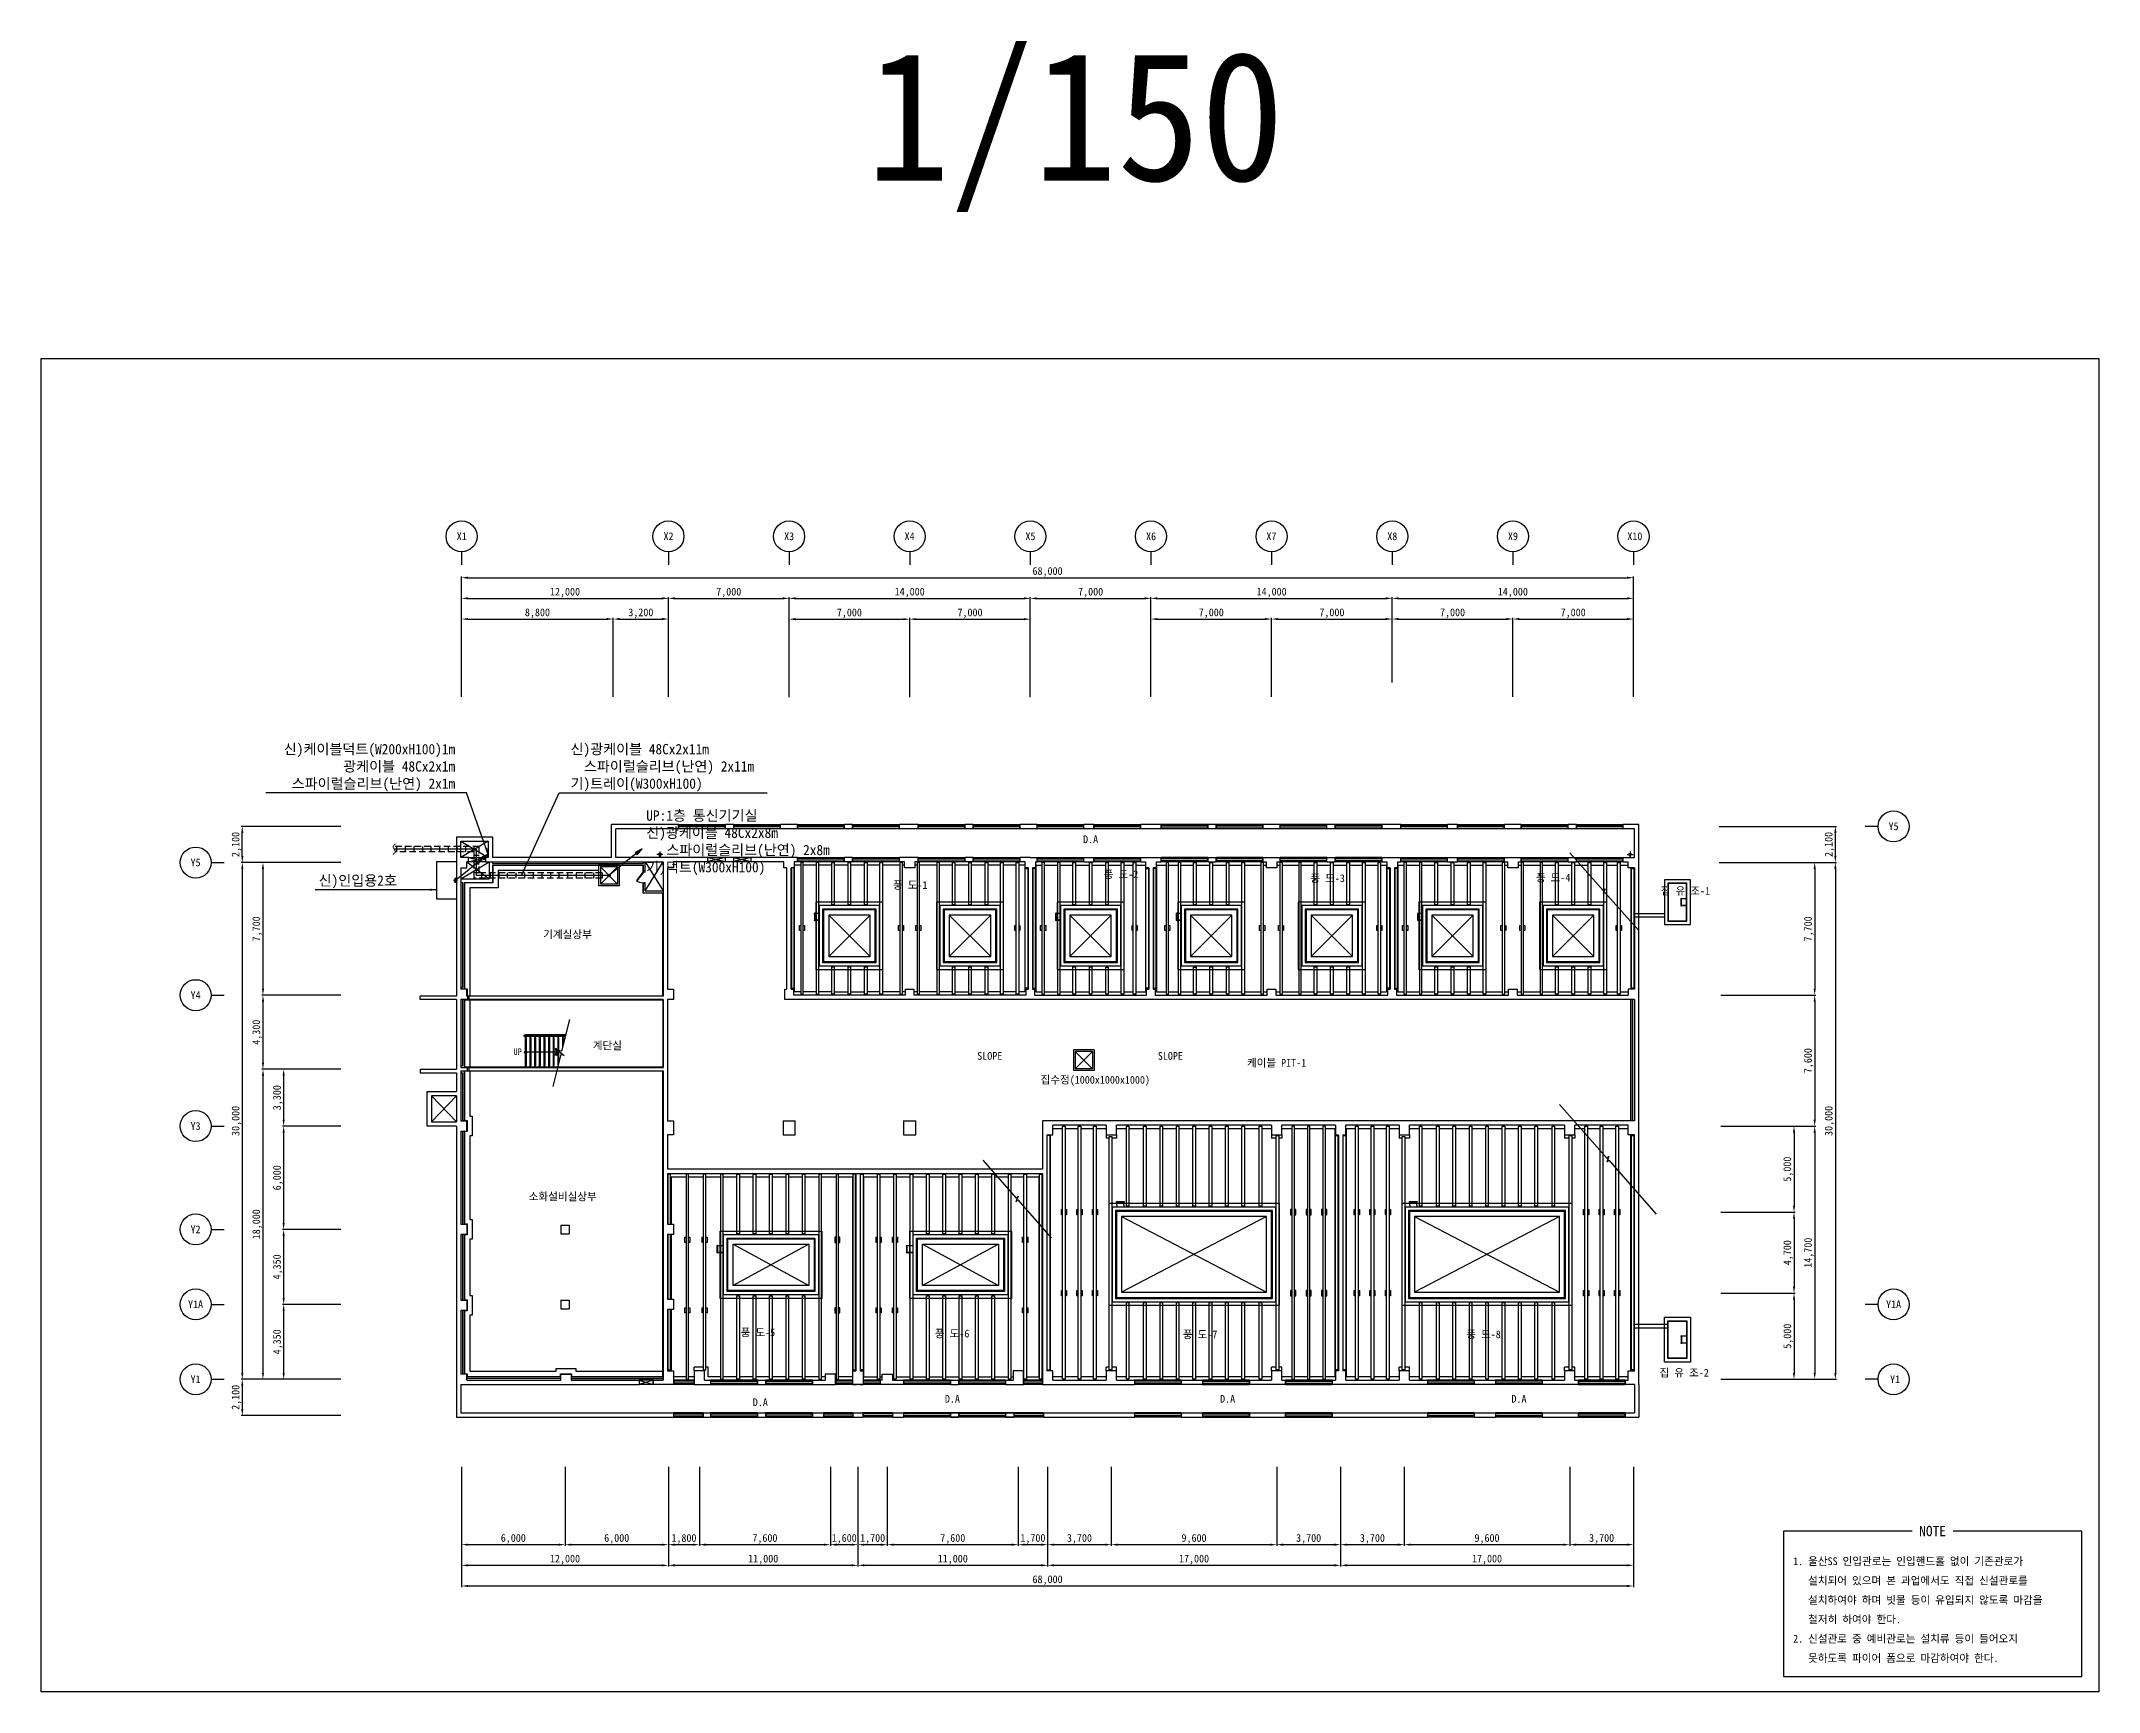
# Model space of a CAD drawing. Header units: millimetres. Extents: x 441907 to 561307, y -193154 to -97320.
import ezdxf
from ezdxf.enums import TextEntityAlignment as Align

# ---------------------------------------------------------------- set-up
doc = ezdxf.new("R2010")
doc.units = ezdxf.units.MM
doc.linetypes.add('HID', pattern=[2.3, 1.5, -0.8])
doc.linetypes.add('HIDDEN2', pattern=[0.1875, 0.125, -0.0625])
for name, color, linetype in [('TT-TRAY', 4, 'Continuous'), ('TZ-BASE', 253, 'Continuous'), ('TZ-DIMS', 1, 'Continuous'), ('TZ-LEAL', 1, 'Continuous'), ('TZ-LEAT', 3, 'Continuous'), ('TZ-LINE', 4, 'Continuous'), ('TZ-SYMB', 2, 'Continuous'), ('TZ-TEX2', 3, 'Continuous'), ('TZ-TEXT', 3, 'Continuous')]:
    doc.layers.add(name, color=color, linetype=linetype)
doc.layers.add('TX-PAPR', color=2, linetype='Continuous', plot=False)
doc.styles.get("Standard").update_dxf_attribs({"font": 'GulimChe.ttf'})
doc.dimstyles.new('D150', dxfattribs={"dimscale": 150, "dimtxt": 3, "dimasz": 2.5, "dimexe": 0.5, "dimexo": 0.5, "dimgap": 0.5, "dimtad": 1, "dimdec": 0, "dimzin": 1, "dimdsep": 46, "dimlunit": 6, "dimtxsty": 'Standard', "dimcen": 1, "dimclrd": 1, "dimclre": 1, "dimclrt": 3, "dimadec": 0, "dimazin": 0, "dimtfac": 1, "dimtdec": 0, "dimtix": 1, "dimtmove": 2, "dimatfit": 3, "dimfxl": 0, "dimtvp": 2, "dimlwd": -1, "dimlwe": -1, "dimarcsym": 0})

msp = doc.modelspace()

# ---------------------------------------------------------------- texts
at = {"layer": 'TZ-BASE'}
for p in [(502804.2, -143658.2), (483635.6, -176342.3), (494783.6, -176142.3), (510753.4, -176142.3), (527659.4, -176142.3)]:
    msp.add_text('D.A', height=450, dxfattribs=at).set_placement(p, align=Align.MIDDLE)
for s, p in [('풍 도-2', (504569, -145912.2)), ('풍 도-3', (516555.2, -146144.2)), ('풍 도-4', (529641, -146111.5)), ('풍 도-1', (492333.7, -146538.8)), ('집 유 조-1', (537316.5, -146878.1)), ('기계실상부', (472447.1, -149406.2)), ('계단실', (474761.5, -155858.1)), ('케이블 PIT-1', (513594.1, -156858.3)), ('소화설비실상부', (472171.5, -164623.8)), ('풍 도-5', (483496.6, -172514.6)), ('풍 도-6', (494767.4, -172576.9)), ('풍 도-7', (509156.5, -172629.9)), ('풍 도-8', (525600, -172619.6)), ('집 유 조-2', (537244.1, -174853.4))]:
    msp.add_text(s, height=450, dxfattribs=at).set_placement(p, align=Align.CENTER)
msp.add_text('UP', height=375, rotation=0, dxfattribs=at).set_placement((469555.3, -155992.4), align=Align.MIDDLE)
for p in [(496225.2, -156233.7, -0.3), (506703.5, -156233.7, -0.3)]:
    msp.add_text('SLOPE', height=450, dxfattribs=at).set_placement(p, align=Align.MIDDLE_LEFT)
msp.add_text('집수정(1000x1000x1000)', height=450, dxfattribs=at).set_placement((499899.6, -157844.4))
at = {"layer": 'TZ-LEAT'}
for s, p in [('X1', (466311.1, -126064.5)), ('X2', (478309.3, -126064.5)), ('X3', (485308.1, -126064.5)), ('X4', (492298.5, -126064.5)), ('X5', (499309.9, -126064.5)), ('X6', (506309.9, -126064.5)), ('X7', (513291.9, -126064.5)), ('X8', (520309.3, -126064.5)), ('X9', (527308.1, -126064.5)), ('X10', (534384.7, -126064.5)), ('Y5', (549394.8, -142901.7)), ('Y5', (450866, -145001.7)), ('Y4', (450866, -152701.7)), ('Y3', (450866, -160301.7)), ('Y2', (450866, -166301.7)), ('Y1A', (450866, -170651.7)), ('Y1A', (549394.8, -170651.7)), ('Y1', (450866, -175001.7)), ('Y1', (549483.4, -175001.7))]:
    msp.add_text(s, height=450, dxfattribs=at).set_placement(p, align=Align.MIDDLE_CENTER)
at = {"layer": 'TZ-LEAT', "char_height": 600}
for s, insert, attachment_point in [('{\\C6;신)케이블덕트(W200xH100)1m\\P   광케이블 48Cx2x1m\\P\\pt1200;  스파이럴슬리브(난연) 2x1m}', (465933.5, -140883.4), 9), ('{\\C6;신)광케이블 48Cx2x11m\\P\\pt1200;  스파이럴슬리브(난연) 2x11m\\P\\C3;기)트레이(W300xH100)}', (472624.9, -140883.4), 7), ('{\\C6;신)인입용2호}', (462549.1, -146510.6), 9)]:
    msp.add_mtext(s, dxfattribs=dict(at, insert=insert, attachment_point=attachment_point))
at = {"layer": 'TZ-TEX2'}
for s, height, p in [('UP:1층 통신기기실', 600, (477017.2, -142279.3)), ('신)광케이블 48Cx2x8m', 600, (477017.2, -143278.5)), ('   스파이럴슬리브(난연) 2x8m', 600, (477017.2, -144277.7)), ('기)덕트(W300xH100)', 600, (477017.2, -145276.9)), ('1. 울산SS 인입관로는 인입핸드홀 없이 기존관로가', 450, (543562.7, -185570.1, 232.3)), ('   설치되어 있으며 본 과업에서도 직접 신설관로를', 450, (543562.7, -186695.1, 232.3)), ('   설치하여야 하며 빗물 등이 유입되지 않도록 마감을', 450, (543562.7, -187820.1, 232.3)), ('2. 신설관로 중 예비관로는 설치류 등이 들어오지 ', 450, (543562.7, -190070.1, 232.3)), ('   철저히 하여야 한다.', 450, (543562.7, -188945.1, 232.3)), ('   못하도록 파이어 폼으로 마감하여야 한다.', 450, (543562.7, -191195.1, 232.3))]:
    msp.add_text(s, height=height, dxfattribs=at).set_placement(p, align=Align.MIDDLE_LEFT)
msp.add_text('NOTE', height=600, dxfattribs=at).set_placement((551660.3, -183815.4, 232.3), align=Align.MIDDLE)
at = {"layer": 'TZ-TEXT'}
msp.add_text('1/150', height=7500, dxfattribs=at).set_placement((501915.5, -101672.1), align=Align.MIDDLE_CENTER)

# ---------------------------------------------------------------- blocks, each defined once
blk = doc.blocks.new('*D669')
at = {"layer": 'DEFPOINTS', "color": 0}
for p in [(534304, -128471), (466304, -135471), (534304, -135471)]:
    blk.add_point(p, dxfattribs=at)
at = {"layer": 'TZ-DIMS', "color": 1}
for p, q in [((466304, -135396), (466304, -128396)), ((466679, -128471), (533929, -128471)), ((534304, -135396), (534304, -128396))]:
    blk.add_line(p, q, dxfattribs=at)
for points in [[(466679, -128408), (466679, -128533), (466304, -128471)], [(533929, -128408), (533929, -128533), (534304, -128471)]]:
    blk.add_solid(points, dxfattribs=at)
at = {"layer": 'TZ-DIMS', "color": 3, "insert": (500304, -128138), "char_height": 450, "attachment_point": 5}
blk.add_mtext('68,000', dxfattribs=at)
blk = doc.blocks.new('*D670')
at = {"layer": 'DEFPOINTS', "color": 0}
for p in [(478304, -129671), (466304, -135471), (478304, -135471)]:
    blk.add_point(p, dxfattribs=at)
at = {"layer": 'TZ-DIMS', "color": 1}
for p, q in [((466304, -135396), (466304, -129596)), ((466679, -129671), (477929, -129671)), ((478304, -135396), (478304, -129596))]:
    blk.add_line(p, q, dxfattribs=at)
for points in [[(466679, -129608), (466679, -129733), (466304, -129671)], [(477929, -129608), (477929, -129733), (478304, -129671)]]:
    blk.add_solid(points, dxfattribs=at)
at = {"layer": 'TZ-DIMS', "color": 3, "insert": (472304, -129337), "char_height": 450, "attachment_point": 5}
blk.add_mtext('12,000', dxfattribs=at)
blk = doc.blocks.new('*D671')
at = {"layer": 'DEFPOINTS', "color": 0}
for p in [(499304, -129671), (485304, -135471), (499304, -135471)]:
    blk.add_point(p, dxfattribs=at)
at = {"layer": 'TZ-DIMS', "color": 1}
for p, q in [((485304, -135396), (485304, -129596)), ((485679, -129671), (498929, -129671)), ((499304, -135396), (499304, -129596))]:
    blk.add_line(p, q, dxfattribs=at)
for points in [[(485679, -129608), (485679, -129733), (485304, -129671)], [(498929, -129608), (498929, -129733), (499304, -129671)]]:
    blk.add_solid(points, dxfattribs=at)
at = {"layer": 'TZ-DIMS', "color": 3, "insert": (492304, -129337), "char_height": 450, "attachment_point": 5}
blk.add_mtext('14,000', dxfattribs=at)
blk = doc.blocks.new('*D672')
at = {"layer": 'DEFPOINTS', "color": 0}
for p in [(534304, -129671), (520304, -134634), (534304, -135471)]:
    blk.add_point(p, dxfattribs=at)
at = {"layer": 'TZ-DIMS', "color": 1}
for p, q in [((520304, -134559), (520304, -129596)), ((520679, -129671), (533929, -129671)), ((534304, -135396), (534304, -129596))]:
    blk.add_line(p, q, dxfattribs=at)
for points in [[(520679, -129608), (520679, -129733), (520304, -129671)], [(533929, -129608), (533929, -129733), (534304, -129671)]]:
    blk.add_solid(points, dxfattribs=at)
at = {"layer": 'TZ-DIMS', "color": 3, "insert": (527304, -129337), "char_height": 450, "attachment_point": 5}
blk.add_mtext('14,000', dxfattribs=at)
blk = doc.blocks.new('*D673')
at = {"layer": 'DEFPOINTS', "color": 0}
for p in [(485304, -129671), (478304, -135471), (485304, -135471)]:
    blk.add_point(p, dxfattribs=at)
at = {"layer": 'TZ-DIMS', "color": 1}
for p, q in [((478304, -135396), (478304, -129596)), ((478679, -129671), (484929, -129671)), ((485304, -135396), (485304, -129596))]:
    blk.add_line(p, q, dxfattribs=at)
for points in [[(478679, -129608), (478679, -129733), (478304, -129671)], [(484929, -129608), (484929, -129733), (485304, -129671)]]:
    blk.add_solid(points, dxfattribs=at)
at = {"layer": 'TZ-DIMS', "color": 3, "insert": (481804, -129338), "char_height": 450, "attachment_point": 5}
blk.add_mtext('7,000', dxfattribs=at)
blk = doc.blocks.new('*D674')
at = {"layer": 'DEFPOINTS', "color": 0}
for p in [(492304, -130877), (485304, -135477), (492304, -135477)]:
    blk.add_point(p, dxfattribs=at)
at = {"layer": 'TZ-DIMS', "color": 1}
for p, q in [((485304, -135402), (485304, -130802)), ((485679, -130877), (491929, -130877)), ((492304, -135402), (492304, -130802))]:
    blk.add_line(p, q, dxfattribs=at)
for points in [[(485679, -130815), (485679, -130940), (485304, -130877)], [(491929, -130815), (491929, -130940), (492304, -130877)]]:
    blk.add_solid(points, dxfattribs=at)
at = {"layer": 'TZ-DIMS', "color": 3, "insert": (488804, -130544), "char_height": 450, "attachment_point": 5}
blk.add_mtext('7,000', dxfattribs=at)
blk = doc.blocks.new('*D675')
at = {"layer": 'DEFPOINTS', "color": 0}
for p in [(499304, -130877), (492304, -135477), (499304, -135477)]:
    blk.add_point(p, dxfattribs=at)
at = {"layer": 'TZ-DIMS', "color": 1}
for p, q in [((492304, -135402), (492304, -130802)), ((492679, -130877), (498929, -130877)), ((499304, -135402), (499304, -130802))]:
    blk.add_line(p, q, dxfattribs=at)
for points in [[(492679, -130815), (492679, -130940), (492304, -130877)], [(498929, -130815), (498929, -130940), (499304, -130877)]]:
    blk.add_solid(points, dxfattribs=at)
at = {"layer": 'TZ-DIMS', "color": 3, "insert": (495804, -130544), "char_height": 450, "attachment_point": 5}
blk.add_mtext('7,000', dxfattribs=at)
blk = doc.blocks.new('*D676')
at = {"layer": 'DEFPOINTS', "color": 0}
for p in [(506304, -129671), (499304, -135471), (506304, -135471)]:
    blk.add_point(p, dxfattribs=at)
at = {"layer": 'TZ-DIMS', "color": 1}
for p, q in [((499304, -135396), (499304, -129596)), ((499679, -129671), (505929, -129671)), ((506304, -135396), (506304, -129596))]:
    blk.add_line(p, q, dxfattribs=at)
for points in [[(499679, -129608), (499679, -129733), (499304, -129671)], [(505929, -129608), (505929, -129733), (506304, -129671)]]:
    blk.add_solid(points, dxfattribs=at)
at = {"layer": 'TZ-DIMS', "color": 3, "insert": (502804, -129338), "char_height": 450, "attachment_point": 5}
blk.add_mtext('7,000', dxfattribs=at)
blk = doc.blocks.new('*D677')
at = {"layer": 'DEFPOINTS', "color": 0}
for p in [(513304, -130871), (506304, -135471), (513304, -135471)]:
    blk.add_point(p, dxfattribs=at)
at = {"layer": 'TZ-DIMS', "color": 1}
for p, q in [((506304, -135396), (506304, -130796)), ((506679, -130871), (512929, -130871)), ((513304, -135396), (513304, -130796))]:
    blk.add_line(p, q, dxfattribs=at)
for points in [[(506679, -130808), (506679, -130933), (506304, -130871)], [(512929, -130808), (512929, -130933), (513304, -130871)]]:
    blk.add_solid(points, dxfattribs=at)
at = {"layer": 'TZ-DIMS', "color": 3, "insert": (509804, -130538), "char_height": 450, "attachment_point": 5}
blk.add_mtext('7,000', dxfattribs=at)
blk = doc.blocks.new('*D678')
at = {"layer": 'DEFPOINTS', "color": 0}
for p in [(520304, -130871), (520304, -134634), (513304, -135471)]:
    blk.add_point(p, dxfattribs=at)
at = {"layer": 'TZ-DIMS', "color": 1}
for p, q in [((513304, -135396), (513304, -130796)), ((513679, -130871), (519929, -130871)), ((520304, -134559), (520304, -130796))]:
    blk.add_line(p, q, dxfattribs=at)
for points in [[(513679, -130808), (513679, -130933), (513304, -130871)], [(519929, -130808), (519929, -130933), (520304, -130871)]]:
    blk.add_solid(points, dxfattribs=at)
at = {"layer": 'TZ-DIMS', "color": 3, "insert": (516804, -130538), "char_height": 450, "attachment_point": 5}
blk.add_mtext('7,000', dxfattribs=at)
blk = doc.blocks.new('*D679')
at = {"layer": 'DEFPOINTS', "color": 0}
for p in [(527304, -130871), (520304, -134634), (527304, -135471)]:
    blk.add_point(p, dxfattribs=at)
at = {"layer": 'TZ-DIMS', "color": 1}
for p, q in [((520304, -134559), (520304, -130796)), ((520679, -130871), (526929, -130871)), ((527304, -135396), (527304, -130796))]:
    blk.add_line(p, q, dxfattribs=at)
for points in [[(520679, -130808), (520679, -130933), (520304, -130871)], [(526929, -130808), (526929, -130933), (527304, -130871)]]:
    blk.add_solid(points, dxfattribs=at)
at = {"layer": 'TZ-DIMS', "color": 3, "insert": (523804, -130538), "char_height": 450, "attachment_point": 5}
blk.add_mtext('7,000', dxfattribs=at)
blk = doc.blocks.new('*D680')
at = {"layer": 'DEFPOINTS', "color": 0}
for p in [(534304, -130871), (527304, -135471), (534304, -135471)]:
    blk.add_point(p, dxfattribs=at)
at = {"layer": 'TZ-DIMS', "color": 1}
for p, q in [((527304, -135396), (527304, -130796)), ((527679, -130871), (533929, -130871)), ((534304, -135396), (534304, -130796))]:
    blk.add_line(p, q, dxfattribs=at)
for points in [[(527679, -130808), (527679, -130933), (527304, -130871)], [(533929, -130808), (533929, -130933), (534304, -130871)]]:
    blk.add_solid(points, dxfattribs=at)
at = {"layer": 'TZ-DIMS', "color": 3, "insert": (530804, -130538), "char_height": 450, "attachment_point": 5}
blk.add_mtext('7,000', dxfattribs=at)
blk = doc.blocks.new('*D681')
at = {"layer": 'DEFPOINTS', "color": 0}
for p in [(459378, -145008), (454778, -152708), (459378, -152708)]:
    blk.add_point(p, dxfattribs=at)
at = {"layer": 'TZ-DIMS', "color": 1}
for p, q in [((459303, -145008), (454703, -145008)), ((454778, -145383), (454778, -152333)), ((459303, -152708), (454703, -152708))]:
    blk.add_line(p, q, dxfattribs=at)
for points in [[(454715, -145383), (454840, -145383), (454778, -145008)], [(454715, -152333), (454840, -152333), (454778, -152708)]]:
    blk.add_solid(points, dxfattribs=at)
at = {"layer": 'TZ-DIMS', "color": 3, "insert": (454445, -148858), "char_height": 450, "attachment_point": 5, "rotation": 90}
blk.add_mtext('7,700', dxfattribs=at)
blk = doc.blocks.new('*D682')
at = {"layer": 'DEFPOINTS', "color": 0}
for p in [(459378, -160308), (455978, -166308), (459378, -166308)]:
    blk.add_point(p, dxfattribs=at)
at = {"layer": 'TZ-DIMS', "color": 1}
for p, q in [((459303, -160308), (455903, -160308)), ((455978, -160683), (455978, -165933)), ((459303, -166308), (455903, -166308))]:
    blk.add_line(p, q, dxfattribs=at)
for points in [[(455915, -160683), (456040, -160683), (455978, -160308)], [(455915, -165933), (456040, -165933), (455978, -166308)]]:
    blk.add_solid(points, dxfattribs=at)
at = {"layer": 'TZ-DIMS', "color": 3, "insert": (455645, -163308), "char_height": 450, "attachment_point": 5, "rotation": 90}
blk.add_mtext('6,000', dxfattribs=at)
blk = doc.blocks.new('*D683')
at = {"layer": 'DEFPOINTS', "color": 0}
for p in [(459378, -157008), (454778, -175008), (459378, -175008)]:
    blk.add_point(p, dxfattribs=at)
at = {"layer": 'TZ-DIMS', "color": 1}
for p, q in [((459303, -157008), (454703, -157008)), ((454778, -157383), (454778, -174633)), ((459303, -175008), (454703, -175008))]:
    blk.add_line(p, q, dxfattribs=at)
for points in [[(454715, -157383), (454840, -157383), (454778, -157008)], [(454715, -174633), (454840, -174633), (454778, -175008)]]:
    blk.add_solid(points, dxfattribs=at)
at = {"layer": 'TZ-DIMS', "color": 3, "insert": (454444, -166008), "char_height": 450, "attachment_point": 5, "rotation": 90}
blk.add_mtext('18,000', dxfattribs=at)
blk = doc.blocks.new('*D684')
at = {"layer": 'DEFPOINTS', "color": 0}
for p in [(459378, -152708), (454778, -157008), (459378, -157008)]:
    blk.add_point(p, dxfattribs=at)
at = {"layer": 'TZ-DIMS', "color": 1}
for p, q in [((459303, -152708), (454703, -152708)), ((454778, -153083), (454778, -156633)), ((459303, -157008), (454703, -157008))]:
    blk.add_line(p, q, dxfattribs=at)
for points in [[(454715, -153083), (454840, -153083), (454778, -152708)], [(454715, -156633), (454840, -156633), (454778, -157008)]]:
    blk.add_solid(points, dxfattribs=at)
at = {"layer": 'TZ-DIMS', "color": 3, "insert": (454444, -154858), "char_height": 450, "attachment_point": 5, "rotation": 90}
blk.add_mtext('4,300', dxfattribs=at)
blk = doc.blocks.new('*D685')
at = {"layer": 'DEFPOINTS', "color": 0}
for p in [(459378, -157008), (455978, -160308), (459378, -160308)]:
    blk.add_point(p, dxfattribs=at)
at = {"layer": 'TZ-DIMS', "color": 1}
for p, q in [((459303, -157008), (455903, -157008)), ((455978, -157383), (455978, -159933)), ((459303, -160308), (455903, -160308))]:
    blk.add_line(p, q, dxfattribs=at)
for points in [[(455915, -157383), (456040, -157383), (455978, -157008)], [(455915, -159933), (456040, -159933), (455978, -160308)]]:
    blk.add_solid(points, dxfattribs=at)
at = {"layer": 'TZ-DIMS', "color": 3, "insert": (455645, -158658), "char_height": 450, "attachment_point": 5, "rotation": 90}
blk.add_mtext('3,300', dxfattribs=at)
blk = doc.blocks.new('*D686')
at = {"layer": 'DEFPOINTS', "color": 0}
for p in [(466304, -180008), (534304, -180008), (534304, -187008)]:
    blk.add_point(p, dxfattribs=at)
at = {"layer": 'TZ-DIMS', "color": 1}
for p, q in [((466304, -180083), (466304, -187083)), ((534304, -180083), (534304, -187083)), ((466679, -187008), (533929, -187008))]:
    blk.add_line(p, q, dxfattribs=at)
for points in [[(466679, -186946), (466679, -187071), (466304, -187008)], [(533929, -186946), (533929, -187071), (534304, -187008)]]:
    blk.add_solid(points, dxfattribs=at)
at = {"layer": 'TZ-DIMS', "color": 3, "insert": (500304, -186675), "char_height": 450, "attachment_point": 5}
blk.add_mtext('68,000', dxfattribs=at)
blk = doc.blocks.new('*D687')
at = {"layer": 'DEFPOINTS', "color": 0}
for p in [(466304, -180008), (478304, -180008), (478304, -185808)]:
    blk.add_point(p, dxfattribs=at)
at = {"layer": 'TZ-DIMS', "color": 1}
for p, q in [((466304, -180083), (466304, -185883)), ((478304, -180083), (478304, -185883)), ((466679, -185808), (477929, -185808))]:
    blk.add_line(p, q, dxfattribs=at)
for points in [[(466679, -185746), (466679, -185871), (466304, -185808)], [(477929, -185746), (477929, -185871), (478304, -185808)]]:
    blk.add_solid(points, dxfattribs=at)
at = {"layer": 'TZ-DIMS', "color": 3, "insert": (472304, -185475), "char_height": 450, "attachment_point": 5}
blk.add_mtext('12,000', dxfattribs=at)
blk = doc.blocks.new('*D688')
at = {"layer": 'DEFPOINTS', "color": 0}
for p in [(478304, -180008), (489304, -180008), (489304, -185808)]:
    blk.add_point(p, dxfattribs=at)
at = {"layer": 'TZ-DIMS', "color": 1}
for p, q in [((478304, -180083), (478304, -185883)), ((489304, -180083), (489304, -185883)), ((478679, -185808), (488929, -185808))]:
    blk.add_line(p, q, dxfattribs=at)
for points in [[(478679, -185746), (478679, -185871), (478304, -185808)], [(488929, -185746), (488929, -185871), (489304, -185808)]]:
    blk.add_solid(points, dxfattribs=at)
at = {"layer": 'TZ-DIMS', "color": 3, "insert": (483804, -185475), "char_height": 450, "attachment_point": 5}
blk.add_mtext('11,000', dxfattribs=at)
blk = doc.blocks.new('*D689')
at = {"layer": 'DEFPOINTS', "color": 0}
for p in [(489304, -180008), (500304, -180008), (500304, -185808)]:
    blk.add_point(p, dxfattribs=at)
at = {"layer": 'TZ-DIMS', "color": 1}
for p, q in [((489304, -180083), (489304, -185883)), ((500304, -180083), (500304, -185883)), ((489679, -185808), (499929, -185808))]:
    blk.add_line(p, q, dxfattribs=at)
for points in [[(489679, -185746), (489679, -185871), (489304, -185808)], [(499929, -185746), (499929, -185871), (500304, -185808)]]:
    blk.add_solid(points, dxfattribs=at)
at = {"layer": 'TZ-DIMS', "color": 3, "insert": (494804, -185475), "char_height": 450, "attachment_point": 5}
blk.add_mtext('11,000', dxfattribs=at)
blk = doc.blocks.new('*D690')
at = {"layer": 'DEFPOINTS', "color": 0}
for p in [(500304, -180008), (517304, -180008), (517304, -185808)]:
    blk.add_point(p, dxfattribs=at)
at = {"layer": 'TZ-DIMS', "color": 1}
for p, q in [((500304, -180083), (500304, -185883)), ((517304, -180083), (517304, -185883)), ((500679, -185808), (516929, -185808))]:
    blk.add_line(p, q, dxfattribs=at)
for points in [[(500679, -185746), (500679, -185871), (500304, -185808)], [(516929, -185746), (516929, -185871), (517304, -185808)]]:
    blk.add_solid(points, dxfattribs=at)
at = {"layer": 'TZ-DIMS', "color": 3, "insert": (508804, -185475), "char_height": 450, "attachment_point": 5}
blk.add_mtext('17,000', dxfattribs=at)
blk = doc.blocks.new('*D691')
at = {"layer": 'DEFPOINTS', "color": 0}
for p in [(517304, -180008), (534304, -180008), (534304, -185808)]:
    blk.add_point(p, dxfattribs=at)
at = {"layer": 'TZ-DIMS', "color": 1}
for p, q in [((517304, -180083), (517304, -185883)), ((534304, -180083), (534304, -185883)), ((517679, -185808), (533929, -185808))]:
    blk.add_line(p, q, dxfattribs=at)
for points in [[(517679, -185746), (517679, -185871), (517304, -185808)], [(533929, -185746), (533929, -185871), (534304, -185808)]]:
    blk.add_solid(points, dxfattribs=at)
at = {"layer": 'TZ-DIMS', "color": 3, "insert": (525804, -185475), "char_height": 450, "attachment_point": 5}
blk.add_mtext('17,000', dxfattribs=at)
blk = doc.blocks.new('*D692')
at = {"layer": 'DEFPOINTS', "color": 0}
for p in [(466304, -180008), (472304, -180008), (472304, -184608)]:
    blk.add_point(p, dxfattribs=at)
at = {"layer": 'TZ-DIMS', "color": 1}
for p, q in [((466304, -180083), (466304, -184683)), ((472304, -180083), (472304, -184683)), ((466679, -184608), (471929, -184608))]:
    blk.add_line(p, q, dxfattribs=at)
for points in [[(466679, -184546), (466679, -184671), (466304, -184608)], [(471929, -184546), (471929, -184671), (472304, -184608)]]:
    blk.add_solid(points, dxfattribs=at)
at = {"layer": 'TZ-DIMS', "color": 3, "insert": (469304, -184275), "char_height": 450, "attachment_point": 5}
blk.add_mtext('6,000', dxfattribs=at)
blk = doc.blocks.new('*D693')
at = {"layer": 'DEFPOINTS', "color": 0}
for p in [(472304, -180008), (478304, -180008), (478304, -184608)]:
    blk.add_point(p, dxfattribs=at)
at = {"layer": 'TZ-DIMS', "color": 1}
for p, q in [((472304, -180083), (472304, -184683)), ((478304, -180083), (478304, -184683)), ((472679, -184608), (477929, -184608))]:
    blk.add_line(p, q, dxfattribs=at)
for points in [[(472679, -184546), (472679, -184671), (472304, -184608)], [(477929, -184546), (477929, -184671), (478304, -184608)]]:
    blk.add_solid(points, dxfattribs=at)
at = {"layer": 'TZ-DIMS', "color": 3, "insert": (475304, -184275), "char_height": 450, "attachment_point": 5}
blk.add_mtext('6,000', dxfattribs=at)
blk = doc.blocks.new('*D694')
at = {"layer": 'DEFPOINTS', "color": 0}
for p in [(478304, -180008), (480104, -180008), (480104, -184608)]:
    blk.add_point(p, dxfattribs=at)
at = {"layer": 'TZ-DIMS', "color": 1}
for p, q in [((478304, -180083), (478304, -184683)), ((480104, -180083), (480104, -184683)), ((478679, -184608), (479729, -184608))]:
    blk.add_line(p, q, dxfattribs=at)
for points in [[(478679, -184546), (478679, -184671), (478304, -184608)], [(479729, -184546), (479729, -184671), (480104, -184608)]]:
    blk.add_solid(points, dxfattribs=at)
at = {"layer": 'TZ-DIMS', "color": 3, "insert": (479204, -184275), "char_height": 450, "attachment_point": 5}
blk.add_mtext('1,800', dxfattribs=at)
blk = doc.blocks.new('*D695')
at = {"layer": 'DEFPOINTS', "color": 0}
for p in [(480104, -180008), (487704, -180008), (487704, -184608)]:
    blk.add_point(p, dxfattribs=at)
at = {"layer": 'TZ-DIMS', "color": 1}
for p, q in [((480104, -180083), (480104, -184683)), ((487704, -180083), (487704, -184683)), ((480479, -184608), (487329, -184608))]:
    blk.add_line(p, q, dxfattribs=at)
for points in [[(480479, -184546), (480479, -184671), (480104, -184608)], [(487329, -184546), (487329, -184671), (487704, -184608)]]:
    blk.add_solid(points, dxfattribs=at)
at = {"layer": 'TZ-DIMS', "color": 3, "insert": (483904, -184275), "char_height": 450, "attachment_point": 5}
blk.add_mtext('7,600', dxfattribs=at)
blk = doc.blocks.new('*D696')
at = {"layer": 'DEFPOINTS', "color": 0}
for p in [(487704, -180008), (489304, -180008), (489304, -184608)]:
    blk.add_point(p, dxfattribs=at)
at = {"layer": 'TZ-DIMS', "color": 1}
for p, q in [((487704, -180083), (487704, -184683)), ((489304, -180083), (489304, -184683)), ((488079, -184608), (488929, -184608))]:
    blk.add_line(p, q, dxfattribs=at)
for points in [[(488079, -184546), (488079, -184671), (487704, -184608)], [(488929, -184546), (488929, -184671), (489304, -184608)]]:
    blk.add_solid(points, dxfattribs=at)
at = {"layer": 'TZ-DIMS', "color": 3, "insert": (488504, -184275), "char_height": 450, "attachment_point": 5}
blk.add_mtext('1,600', dxfattribs=at)
blk = doc.blocks.new('*D697')
at = {"layer": 'DEFPOINTS', "color": 0}
for p in [(489304, -180008), (491004, -180008), (491004, -184608)]:
    blk.add_point(p, dxfattribs=at)
at = {"layer": 'TZ-DIMS', "color": 1}
for p, q in [((489304, -180083), (489304, -184683)), ((491004, -180083), (491004, -184683)), ((489679, -184608), (490629, -184608))]:
    blk.add_line(p, q, dxfattribs=at)
for points in [[(489679, -184546), (489679, -184671), (489304, -184608)], [(490629, -184546), (490629, -184671), (491004, -184608)]]:
    blk.add_solid(points, dxfattribs=at)
at = {"layer": 'TZ-DIMS', "color": 3, "insert": (490154, -184275), "char_height": 450, "attachment_point": 5}
blk.add_mtext('1,700', dxfattribs=at)
blk = doc.blocks.new('*D698')
at = {"layer": 'DEFPOINTS', "color": 0}
for p in [(491004, -180008), (498604, -180008), (498604, -184608)]:
    blk.add_point(p, dxfattribs=at)
at = {"layer": 'TZ-DIMS', "color": 1}
for p, q in [((491004, -180083), (491004, -184683)), ((498604, -180083), (498604, -184683)), ((491379, -184608), (498229, -184608))]:
    blk.add_line(p, q, dxfattribs=at)
for points in [[(491379, -184546), (491379, -184671), (491004, -184608)], [(498229, -184546), (498229, -184671), (498604, -184608)]]:
    blk.add_solid(points, dxfattribs=at)
at = {"layer": 'TZ-DIMS', "color": 3, "insert": (494804, -184275), "char_height": 450, "attachment_point": 5}
blk.add_mtext('7,600', dxfattribs=at)
blk = doc.blocks.new('*D699')
at = {"layer": 'DEFPOINTS', "color": 0}
for p in [(498604, -180008), (500304, -180008), (500304, -184608)]:
    blk.add_point(p, dxfattribs=at)
at = {"layer": 'TZ-DIMS', "color": 1}
for p, q in [((498604, -180083), (498604, -184683)), ((500304, -180083), (500304, -184683)), ((498979, -184608), (499929, -184608))]:
    blk.add_line(p, q, dxfattribs=at)
for points in [[(498979, -184546), (498979, -184671), (498604, -184608)], [(499929, -184546), (499929, -184671), (500304, -184608)]]:
    blk.add_solid(points, dxfattribs=at)
at = {"layer": 'TZ-DIMS', "color": 3, "insert": (499454, -184275), "char_height": 450, "attachment_point": 5}
blk.add_mtext('1,700', dxfattribs=at)
blk = doc.blocks.new('*D700')
at = {"layer": 'DEFPOINTS', "color": 0}
for p in [(500304, -180008), (504004, -180008), (504004, -184608)]:
    blk.add_point(p, dxfattribs=at)
at = {"layer": 'TZ-DIMS', "color": 1}
for p, q in [((500304, -180083), (500304, -184683)), ((504004, -180083), (504004, -184683)), ((500679, -184608), (503629, -184608))]:
    blk.add_line(p, q, dxfattribs=at)
for points in [[(500679, -184546), (500679, -184671), (500304, -184608)], [(503629, -184546), (503629, -184671), (504004, -184608)]]:
    blk.add_solid(points, dxfattribs=at)
at = {"layer": 'TZ-DIMS', "color": 3, "insert": (502154, -184275), "char_height": 450, "attachment_point": 5}
blk.add_mtext('3,700', dxfattribs=at)
blk = doc.blocks.new('*D701')
at = {"layer": 'DEFPOINTS', "color": 0}
for p in [(504004, -180008), (513604, -180008), (513604, -184608)]:
    blk.add_point(p, dxfattribs=at)
at = {"layer": 'TZ-DIMS', "color": 1}
for p, q in [((504004, -180083), (504004, -184683)), ((513604, -180083), (513604, -184683)), ((504379, -184608), (513229, -184608))]:
    blk.add_line(p, q, dxfattribs=at)
for points in [[(504379, -184546), (504379, -184671), (504004, -184608)], [(513229, -184546), (513229, -184671), (513604, -184608)]]:
    blk.add_solid(points, dxfattribs=at)
at = {"layer": 'TZ-DIMS', "color": 3, "insert": (508804, -184275), "char_height": 450, "attachment_point": 5}
blk.add_mtext('9,600', dxfattribs=at)
blk = doc.blocks.new('*D702')
at = {"layer": 'DEFPOINTS', "color": 0}
for p in [(513604, -180008), (517304, -180008), (517304, -184608)]:
    blk.add_point(p, dxfattribs=at)
at = {"layer": 'TZ-DIMS', "color": 1}
for p, q in [((513604, -180083), (513604, -184683)), ((517304, -180083), (517304, -184683)), ((513979, -184608), (516929, -184608))]:
    blk.add_line(p, q, dxfattribs=at)
for points in [[(513979, -184546), (513979, -184671), (513604, -184608)], [(516929, -184546), (516929, -184671), (517304, -184608)]]:
    blk.add_solid(points, dxfattribs=at)
at = {"layer": 'TZ-DIMS', "color": 3, "insert": (515454, -184275), "char_height": 450, "attachment_point": 5}
blk.add_mtext('3,700', dxfattribs=at)
blk = doc.blocks.new('*D703')
at = {"layer": 'DEFPOINTS', "color": 0}
for p in [(517304, -180008), (521004, -180008), (521004, -184608)]:
    blk.add_point(p, dxfattribs=at)
at = {"layer": 'TZ-DIMS', "color": 1}
for p, q in [((517304, -180083), (517304, -184683)), ((521004, -180083), (521004, -184683)), ((517679, -184608), (520629, -184608))]:
    blk.add_line(p, q, dxfattribs=at)
for points in [[(517679, -184546), (517679, -184671), (517304, -184608)], [(520629, -184546), (520629, -184671), (521004, -184608)]]:
    blk.add_solid(points, dxfattribs=at)
at = {"layer": 'TZ-DIMS', "color": 3, "insert": (519154, -184275), "char_height": 450, "attachment_point": 5}
blk.add_mtext('3,700', dxfattribs=at)
blk = doc.blocks.new('*D704')
at = {"layer": 'DEFPOINTS', "color": 0}
for p in [(521004, -180008), (530604, -180008), (530604, -184608)]:
    blk.add_point(p, dxfattribs=at)
at = {"layer": 'TZ-DIMS', "color": 1}
for p, q in [((521004, -180083), (521004, -184683)), ((530604, -180083), (530604, -184683)), ((521379, -184608), (530229, -184608))]:
    blk.add_line(p, q, dxfattribs=at)
for points in [[(521379, -184546), (521379, -184671), (521004, -184608)], [(530229, -184546), (530229, -184671), (530604, -184608)]]:
    blk.add_solid(points, dxfattribs=at)
at = {"layer": 'TZ-DIMS', "color": 3, "insert": (525804, -184275), "char_height": 450, "attachment_point": 5}
blk.add_mtext('9,600', dxfattribs=at)
blk = doc.blocks.new('*D705')
at = {"layer": 'DEFPOINTS', "color": 0}
for p in [(530604, -180008), (534304, -180008), (534304, -184608)]:
    blk.add_point(p, dxfattribs=at)
at = {"layer": 'TZ-DIMS', "color": 1}
for p, q in [((530604, -180083), (530604, -184683)), ((534304, -180083), (534304, -184683)), ((530979, -184608), (533929, -184608))]:
    blk.add_line(p, q, dxfattribs=at)
for points in [[(530979, -184546), (530979, -184671), (530604, -184608)], [(533929, -184546), (533929, -184671), (534304, -184608)]]:
    blk.add_solid(points, dxfattribs=at)
at = {"layer": 'TZ-DIMS', "color": 3, "insert": (532454, -184275), "char_height": 450, "attachment_point": 5}
blk.add_mtext('3,700', dxfattribs=at)
blk = doc.blocks.new('*D706')
at = {"layer": 'DEFPOINTS', "color": 0}
for p in [(539204, -145008), (539304, -152708), (544818, -152708)]:
    blk.add_point(p, dxfattribs=at)
at = {"layer": 'TZ-DIMS', "color": 1}
for p, q in [((539279, -145008), (544893, -145008)), ((544818, -145383), (544818, -152333)), ((539379, -152708), (544893, -152708))]:
    blk.add_line(p, q, dxfattribs=at)
for points in [[(544756, -145383), (544881, -145383), (544818, -145008)], [(544756, -152333), (544881, -152333), (544818, -152708)]]:
    blk.add_solid(points, dxfattribs=at)
at = {"layer": 'TZ-DIMS', "color": 3, "insert": (544485, -148858), "char_height": 450, "attachment_point": 5, "rotation": 90}
blk.add_mtext('7,700', dxfattribs=at)
blk = doc.blocks.new('*D707')
at = {"layer": 'DEFPOINTS', "color": 0}
for p in [(539304, -152708), (539304, -160308), (544818, -160308)]:
    blk.add_point(p, dxfattribs=at)
at = {"layer": 'TZ-DIMS', "color": 1}
for p, q in [((539379, -152708), (544893, -152708)), ((544818, -153083), (544818, -159933)), ((539379, -160308), (544893, -160308))]:
    blk.add_line(p, q, dxfattribs=at)
for points in [[(544756, -153083), (544881, -153083), (544818, -152708)], [(544756, -159933), (544881, -159933), (544818, -160308)]]:
    blk.add_solid(points, dxfattribs=at)
at = {"layer": 'TZ-DIMS', "color": 3, "insert": (544485, -156508), "char_height": 450, "attachment_point": 5, "rotation": 90}
blk.add_mtext('7,600', dxfattribs=at)
blk = doc.blocks.new('*D708')
at = {"layer": 'DEFPOINTS', "color": 0}
for p in [(539304, -160308), (539304, -175008), (544818, -175008)]:
    blk.add_point(p, dxfattribs=at)
at = {"layer": 'TZ-DIMS', "color": 1}
for p, q in [((539379, -160308), (544893, -160308)), ((544818, -160683), (544818, -174633)), ((539379, -175008), (544893, -175008))]:
    blk.add_line(p, q, dxfattribs=at)
for points in [[(544756, -160683), (544881, -160683), (544818, -160308)], [(544756, -174633), (544881, -174633), (544818, -175008)]]:
    blk.add_solid(points, dxfattribs=at)
at = {"layer": 'TZ-DIMS', "color": 3, "insert": (544485, -167658), "char_height": 450, "attachment_point": 5, "rotation": 90}
blk.add_mtext('14,700', dxfattribs=at)
blk = doc.blocks.new('*D667')
at = {"layer": 'DEFPOINTS', "color": 0}
for p in [(539204, -145008), (539304, -175008), (546018, -175008)]:
    blk.add_point(p, dxfattribs=at)
at = {"layer": 'TZ-DIMS', "color": 1}
for p, q in [((539279, -145008), (546093, -145008)), ((546018, -145383), (546018, -174633)), ((539379, -175008), (546093, -175008))]:
    blk.add_line(p, q, dxfattribs=at)
for points in [[(545956, -145383), (546081, -145383), (546018, -145008)], [(545956, -174633), (546081, -174633), (546018, -175008)]]:
    blk.add_solid(points, dxfattribs=at)
at = {"layer": 'TZ-DIMS', "color": 3, "insert": (545685, -160008), "char_height": 450, "attachment_point": 5, "rotation": 90}
blk.add_mtext('30,000', dxfattribs=at)
blk = doc.blocks.new('*D668')
at = {"layer": 'DEFPOINTS', "color": 0}
for p in [(520304, -129671), (520304, -134634), (506304, -135471)]:
    blk.add_point(p, dxfattribs=at)
at = {"layer": 'TZ-DIMS', "color": 1}
for p, q in [((506304, -135396), (506304, -129596)), ((506679, -129671), (519929, -129671)), ((520304, -134559), (520304, -129596))]:
    blk.add_line(p, q, dxfattribs=at)
for points in [[(506679, -129608), (506679, -129733), (506304, -129671)], [(519929, -129608), (519929, -129733), (520304, -129671)]]:
    blk.add_solid(points, dxfattribs=at)
at = {"layer": 'TZ-DIMS', "color": 3, "insert": (513304, -129337), "char_height": 450, "attachment_point": 5}
blk.add_mtext('14,000', dxfattribs=at)
blk = doc.blocks.new('*D664')
at = {"layer": 'DEFPOINTS', "color": 0}
for p in [(459378, -166308), (455978, -170658), (459378, -170658)]:
    blk.add_point(p, dxfattribs=at)
at = {"layer": 'TZ-DIMS', "color": 1}
for p, q in [((459303, -166308), (455903, -166308)), ((455978, -166683), (455978, -170283)), ((459303, -170658), (455903, -170658))]:
    blk.add_line(p, q, dxfattribs=at)
for points in [[(455915, -166683), (456040, -166683), (455978, -166308)], [(455915, -170283), (456040, -170283), (455978, -170658)]]:
    blk.add_solid(points, dxfattribs=at)
at = {"layer": 'TZ-DIMS', "color": 3, "insert": (455644, -168483), "char_height": 450, "attachment_point": 5, "rotation": 90}
blk.add_mtext('4,350', dxfattribs=at)
blk = doc.blocks.new('*D665')
at = {"layer": 'DEFPOINTS', "color": 0}
for p in [(459378, -170658), (455978, -175008), (459378, -175008)]:
    blk.add_point(p, dxfattribs=at)
at = {"layer": 'TZ-DIMS', "color": 1}
for p, q in [((459303, -170658), (455903, -170658)), ((455978, -171033), (455978, -174633)), ((459303, -175008), (455903, -175008))]:
    blk.add_line(p, q, dxfattribs=at)
for points in [[(455915, -171033), (456040, -171033), (455978, -170658)], [(455915, -174633), (456040, -174633), (455978, -175008)]]:
    blk.add_solid(points, dxfattribs=at)
at = {"layer": 'TZ-DIMS', "color": 3, "insert": (455644, -172833), "char_height": 450, "attachment_point": 5, "rotation": 90}
blk.add_mtext('4,350', dxfattribs=at)
blk = doc.blocks.new('*D666')
at = {"layer": 'DEFPOINTS', "color": 0}
for p in [(478304, -130871), (475104, -135471), (478304, -135471)]:
    blk.add_point(p, dxfattribs=at)
at = {"layer": 'TZ-DIMS', "color": 1}
for p, q in [((475104, -135396), (475104, -130796)), ((475479, -130871), (477929, -130871)), ((478304, -135396), (478304, -130796))]:
    blk.add_line(p, q, dxfattribs=at)
for points in [[(475479, -130808), (475479, -130933), (475104, -130871)], [(477929, -130808), (477929, -130933), (478304, -130871)]]:
    blk.add_solid(points, dxfattribs=at)
at = {"layer": 'TZ-DIMS', "color": 3, "insert": (476704, -130538), "char_height": 450, "attachment_point": 5}
blk.add_mtext('3,200', dxfattribs=at)
blk = doc.blocks.new('*D656')
at = {"layer": 'DEFPOINTS', "color": 0}
for p in [(453578, -142908), (459378, -142908), (459378, -145008)]:
    blk.add_point(p, dxfattribs=at)
at = {"layer": 'TZ-DIMS', "color": 1}
for p, q in [((459303, -142908), (453503, -142908)), ((453578, -144633), (453578, -143283)), ((459303, -145008), (453503, -145008))]:
    blk.add_line(p, q, dxfattribs=at)
for points in [[(453515, -143283), (453640, -143283), (453578, -142908)], [(453515, -144633), (453640, -144633), (453578, -145008)]]:
    blk.add_solid(points, dxfattribs=at)
at = {"layer": 'TZ-DIMS', "color": 3, "insert": (453244, -143958), "char_height": 450, "attachment_point": 5, "rotation": 90}
blk.add_mtext('2,100', dxfattribs=at)
blk = doc.blocks.new('*D657')
at = {"layer": 'DEFPOINTS', "color": 0}
for p in [(459378, -145008), (453578, -175008), (459378, -175008)]:
    blk.add_point(p, dxfattribs=at)
at = {"layer": 'TZ-DIMS', "color": 1}
for p, q in [((459303, -145008), (453503, -145008)), ((453578, -145383), (453578, -174633)), ((459303, -175008), (453503, -175008))]:
    blk.add_line(p, q, dxfattribs=at)
for points in [[(453515, -145383), (453640, -145383), (453578, -145008)], [(453515, -174633), (453640, -174633), (453578, -175008)]]:
    blk.add_solid(points, dxfattribs=at)
at = {"layer": 'TZ-DIMS', "color": 3, "insert": (453245, -160008), "char_height": 450, "attachment_point": 5, "rotation": 90}
blk.add_mtext('30,000', dxfattribs=at)
blk = doc.blocks.new('*D658')
at = {"layer": 'DEFPOINTS', "color": 0}
for p in [(459378, -175008), (453578, -177108), (459378, -177108)]:
    blk.add_point(p, dxfattribs=at)
at = {"layer": 'TZ-DIMS', "color": 1}
for p, q in [((459303, -175008), (453503, -175008)), ((453578, -175383), (453578, -176733)), ((459303, -177108), (453503, -177108))]:
    blk.add_line(p, q, dxfattribs=at)
for points in [[(453515, -175383), (453640, -175383), (453578, -175008)], [(453515, -176733), (453640, -176733), (453578, -177108)]]:
    blk.add_solid(points, dxfattribs=at)
at = {"layer": 'TZ-DIMS', "color": 3, "insert": (453244, -176058), "char_height": 450, "attachment_point": 5, "rotation": 90}
blk.add_mtext('2,100', dxfattribs=at)
blk = doc.blocks.new('*D659')
at = {"layer": 'DEFPOINTS', "color": 0}
for p in [(475104, -130871), (466304, -135471), (475104, -135471)]:
    blk.add_point(p, dxfattribs=at)
at = {"layer": 'TZ-DIMS', "color": 1}
for p, q in [((466304, -135396), (466304, -130796)), ((466679, -130871), (474729, -130871)), ((475104, -135396), (475104, -130796))]:
    blk.add_line(p, q, dxfattribs=at)
for points in [[(466679, -130808), (466679, -130933), (466304, -130871)], [(474729, -130808), (474729, -130933), (475104, -130871)]]:
    blk.add_solid(points, dxfattribs=at)
at = {"layer": 'TZ-DIMS', "color": 3, "insert": (470704, -130538), "char_height": 450, "attachment_point": 5}
blk.add_mtext('8,800', dxfattribs=at)
blk = doc.blocks.new('*D660')
at = {"layer": 'DEFPOINTS', "color": 0}
for p in [(539304, -170008), (539304, -175008), (543618, -175008)]:
    blk.add_point(p, dxfattribs=at)
at = {"layer": 'TZ-DIMS', "color": 1}
for p, q in [((539379, -170008), (543693, -170008)), ((543618, -170383), (543618, -174633)), ((539379, -175008), (543693, -175008))]:
    blk.add_line(p, q, dxfattribs=at)
for points in [[(543556, -170383), (543681, -170383), (543618, -170008)], [(543556, -174633), (543681, -174633), (543618, -175008)]]:
    blk.add_solid(points, dxfattribs=at)
at = {"layer": 'TZ-DIMS', "color": 3, "insert": (543285, -172508), "char_height": 450, "attachment_point": 5, "rotation": 90}
blk.add_mtext('5,000', dxfattribs=at)
blk = doc.blocks.new('*D661')
at = {"layer": 'DEFPOINTS', "color": 0}
for p in [(539304, -165308), (539304, -170008), (543618, -170008)]:
    blk.add_point(p, dxfattribs=at)
at = {"layer": 'TZ-DIMS', "color": 1}
for p, q in [((539379, -165308), (543693, -165308)), ((543618, -165683), (543618, -169633)), ((539379, -170008), (543693, -170008))]:
    blk.add_line(p, q, dxfattribs=at)
for points in [[(543556, -165683), (543681, -165683), (543618, -165308)], [(543556, -169633), (543681, -169633), (543618, -170008)]]:
    blk.add_solid(points, dxfattribs=at)
at = {"layer": 'TZ-DIMS', "color": 3, "insert": (543285, -167658), "char_height": 450, "attachment_point": 5, "rotation": 90}
blk.add_mtext('4,700', dxfattribs=at)
blk = doc.blocks.new('*D662')
at = {"layer": 'DEFPOINTS', "color": 0}
for p in [(539304, -160308), (539304, -165308), (543618, -165308)]:
    blk.add_point(p, dxfattribs=at)
at = {"layer": 'TZ-DIMS', "color": 1}
for p, q in [((539379, -160308), (543693, -160308)), ((543618, -160683), (543618, -164933)), ((539379, -165308), (543693, -165308))]:
    blk.add_line(p, q, dxfattribs=at)
for points in [[(543556, -160683), (543681, -160683), (543618, -160308)], [(543556, -164933), (543681, -164933), (543618, -165308)]]:
    blk.add_solid(points, dxfattribs=at)
at = {"layer": 'TZ-DIMS', "color": 3, "insert": (543285, -162808), "char_height": 450, "attachment_point": 5, "rotation": 90}
blk.add_mtext('5,000', dxfattribs=at)
blk = doc.blocks.new('*D663')
at = {"layer": 'DEFPOINTS', "color": 0}
for p in [(539204, -142908), (546018, -142908), (539204, -145008)]:
    blk.add_point(p, dxfattribs=at)
at = {"layer": 'TZ-DIMS', "color": 1}
for p, q in [((539279, -142908), (546093, -142908)), ((546018, -144633), (546018, -143283)), ((539279, -145008), (546093, -145008))]:
    blk.add_line(p, q, dxfattribs=at)
for points in [[(545956, -143283), (546081, -143283), (546018, -142908)], [(545956, -144633), (546081, -144633), (546018, -145008)]]:
    blk.add_solid(points, dxfattribs=at)
at = {"layer": 'TZ-DIMS', "color": 3, "insert": (545685, -143958), "char_height": 450, "attachment_point": 5, "rotation": 90}
blk.add_mtext('2,100', dxfattribs=at)

# ---------------------------------------------------------------- dimensions: what is measured, and where the dimension line sits
at = {"layer": 'TZ-DIMS'}
for base, p1, p2, picture, middle in [((534304.2, -128471), (466304.2, -135471), (534304.2, -135471), '*D669', (500304.2, -128137.8)), ((478304.2, -129671), (466304.2, -135471), (478304.2, -135471), '*D670', (472304.2, -129337.5)), ((485304.2, -129671), (478304.2, -135471), (485304.2, -135471), '*D673', (481804.2, -129337.8)), ((499304.2, -129671), (485304.2, -135471), (499304.2, -135471), '*D671', (492304.2, -129337.5)), ((506304.2, -129671), (499304.2, -135471), (506304.2, -135471), '*D676', (502804.2, -129337.8)), ((520304.2, -129671), (506304.2, -135471), (520304.2, -134633.7), '*D668', (513304.2, -129337.5)), ((534304.2, -129671), (520304.2, -134633.7), (534304.2, -135471), '*D672', (527304.2, -129337.5)), ((475104.2, -130871), (466304.2, -135471), (475104.2, -135471), '*D659', (470704.2, -130537.8)), ((478304.2, -130871), (475104.2, -135471), (478304.2, -135471), '*D666', (476704.2, -130537.8)), ((492304.2, -130877.1), (485304.2, -135477.1), (492304.2, -135477.1), '*D674', (488804.2, -130543.8)), ((499304.2, -130877.1), (492304.2, -135477.1), (499304.2, -135477.1), '*D675', (495804.2, -130543.8)), ((513304.2, -130871), (506304.2, -135471), (513304.2, -135471), '*D677', (509804.2, -130537.8)), ((520304.2, -130871), (513304.2, -135471), (520304.2, -134633.7), '*D678', (516804.2, -130537.8)), ((527304.2, -130871), (520304.2, -134633.7), (527304.2, -135471), '*D679', (523804.2, -130537.8)), ((534304.2, -130871), (527304.2, -135471), (534304.2, -135471), '*D680', (530804.2, -130537.8)), ((534304.2, -187008.2), (466304.2, -180008.2), (534304.2, -180008.2), '*D686', (500304.2, -186675)), ((478304.2, -185808.2), (466304.2, -180008.2), (478304.2, -180008.2), '*D687', (472304.2, -185474.7)), ((472304.2, -184608.2), (466304.2, -180008.2), (472304.2, -180008.2), '*D692', (469304.2, -184275)), ((478304.2, -184608.2), (472304.2, -180008.2), (478304.2, -180008.2), '*D693', (475304.2, -184275)), ((489304.2, -185808.2), (478304.2, -180008.2), (489304.2, -180008.2), '*D688', (483804.2, -185474.7)), ((480104.2, -184608.2), (478304.2, -180008.2), (480104.2, -180008.2), '*D694', (479204.2, -184274.7)), ((487704.2, -184608.2), (480104.2, -180008.2), (487704.2, -180008.2), '*D695', (483904.2, -184275)), ((489304.2, -184608.2), (487704.2, -180008.2), (489304.2, -180008.2), '*D696', (488504.2, -184274.7)), ((500304.2, -185808.2), (489304.2, -180008.2), (500304.2, -180008.2), '*D689', (494804.2, -185474.7)), ((491004.2, -184608.2), (489304.2, -180008.2), (491004.2, -180008.2), '*D697', (490154.2, -184274.7)), ((498604.2, -184608.2), (491004.2, -180008.2), (498604.2, -180008.2), '*D698', (494804.2, -184275)), ((500304.2, -184608.2), (498604.2, -180008.2), (500304.2, -180008.2), '*D699', (499454.2, -184274.7)), ((517304.2, -185808.2), (500304.2, -180008.2), (517304.2, -180008.2), '*D690', (508804.2, -185474.7)), ((504004.2, -184608.2), (500304.2, -180008.2), (504004.2, -180008.2), '*D700', (502154.2, -184275)), ((513604.2, -184608.2), (504004.2, -180008.2), (513604.2, -180008.2), '*D701', (508804.2, -184275)), ((517304.2, -184608.2), (513604.2, -180008.2), (517304.2, -180008.2), '*D702', (515454.2, -184275)), ((534304.2, -185808.2), (517304.2, -180008.2), (534304.2, -180008.2), '*D691', (525804.2, -185474.7)), ((521004.2, -184608.2), (517304.2, -180008.2), (521004.2, -180008.2), '*D703', (519154.2, -184275)), ((530604.2, -184608.2), (521004.2, -180008.2), (530604.2, -180008.2), '*D704', (525804.2, -184275)), ((534304.2, -184608.2), (530604.2, -180008.2), (534304.2, -180008.2), '*D705', (532454.2, -184275))]:
    dim = msp.add_linear_dim(base=base, p1=p1, p2=p2, dimstyle='D150', dxfattribs=at)
    dim.commit()
    dim.dimension.update_dxf_attribs({"geometry": picture, "text_midpoint": middle})
for base, p1, p2, angle, picture, middle in [((453578, -142908.2), (459378, -145008.2), (459378, -142908.2), 270, '*D656', (453244.5, -143958.2)), ((546018.3, -142908.2), (539204.2, -145008.2), (539204.2, -142908.2), 270, '*D663', (545684.8, -143958.2)), ((453578, -175008.2), (459378, -145008.2), (459378, -175008.2), 90, '*D657', (453244.8, -160008.2)), ((454778, -152708.2), (459378, -145008.2), (459378, -152708.2), 90, '*D681', (454444.8, -148858.2)), ((544818.3, -152708.2), (539204.2, -145008.2), (539304.2, -152708.2), 90, '*D706', (544485.1, -148858.2)), ((546018.3, -175008.2), (539204.2, -145008.2), (539304.2, -175008.2), 90, '*D667', (545685.1, -160008.2)), ((454778, -157008.2), (459378, -152708.2), (459378, -157008.2), 90, '*D684', (454444.5, -154858.2)), ((544818.3, -160308.2), (539304.2, -152708.2), (539304.2, -160308.2), 90, '*D707', (544485.1, -156508.2)), ((454778, -175008.2), (459378, -157008.2), (459378, -175008.2), 90, '*D683', (454444.5, -166008.2)), ((455978, -160308.2), (459378, -157008.2), (459378, -160308.2), 90, '*D685', (455644.8, -158658.2)), ((455978, -166308.2), (459378, -160308.2), (459378, -166308.2), 90, '*D682', (455644.8, -163308.2)), ((544818.3, -175008.2), (539304.2, -160308.2), (539304.2, -175008.2), 90, '*D708', (544484.8, -167658.2)), ((543618.3, -165308.2), (539304.2, -160308.2), (539304.2, -165308.2), 90, '*D662', (543285.1, -162808.2)), ((543618.3, -170008.2), (539304.2, -165308.2), (539304.2, -170008.2), 90, '*D661', (543284.8, -167658.2)), ((455978, -170658.2), (459378, -166308.2), (459378, -170658.2), 90, '*D664', (455644.5, -168483.2)), ((455978, -175008.2), (459378, -170658.2), (459378, -175008.2), 90, '*D665', (455644.5, -172833.2)), ((543618.3, -175008.2), (539304.2, -170008.2), (539304.2, -175008.2), 90, '*D660', (543285.1, -172508.2)), ((453578, -177108.2), (459378, -175008.2), (459378, -177108.2), 90, '*D658', (453244.5, -176058.2))]:
    dim = msp.add_linear_dim(base=base, p1=p1, p2=p2, angle=angle, dimstyle='D150', dxfattribs=at)
    dim.commit()
    dim.dimension.update_dxf_attribs({"geometry": picture, "text_midpoint": middle})

# ---------------------------------------------------------------- hatches: boundary and pattern name
at = {"layer": 'TZ-SYMB'}
for points in [[(476781, -144214.6), (476376.6, -144419.1), (476493.2, -144564.7)], [(467880.5, -144499.6), (467476.1, -144704.1), (467592.7, -144849.7)]]:
    msp.add_hatch(color=256, dxfattribs=at).paths.add_polyline_path(points)

# ---------------------------------------------------------------- linework, layer by layer
at = {"layer": 'TT-TRAY', "const_width": 50}
msp.add_lwpolyline([(462467.1, -143920), (462427.4, -143956.2), (462390.9, -143992.8), (462375, -144011.3), (462361.1, -144030.1), (462349.7, -144049.1), (462341.1, -144068.4), (462335.8, -144088), (462334.4, -144111.6), (462336.7, -144128.4), (462342.7, -144149.2), (462351.7, -144170.3), (462362.9, -144191.6), (462389.3, -144234.5), (462416.5, -144277.3), (462439.1, -144319.4), (462446.9, -144340), (462451.5, -144360.1), (462452.3, -144376.9), (462448.6, -144398.8), (462441, -144417.4), (462430.1, -144435.6), (462416.1, -144453.4), (462399.8, -144470.9), (462361.7, -144505.2), (462319.6, -144539)], dxfattribs=at)
at = {"layer": 'TT-TRAY', "linetype": 'HIDDEN2', "ltscale": 3000}
for points in [[(474454.6, -145608.2), (467327.1, -145608.2), (467327.1, -144083.2), (462337.1, -144083.2)], [(474454.6, -145908.2), (467027.1, -145908.2), (467027.1, -144383.2), (462451.2, -144383.2)], [(474454.6, -145608.2), (474454.6, -145908.2)]]:
    msp.add_lwpolyline(points, dxfattribs=at)
at = {"layer": 'TT-TRAY'}
for points in [[(474779.6, -145758.2), (467177.1, -145758.2), (467177.1, -144233.2), (462388.4, -144233.2)], [(465904.2, -145943.2), (466004.2, -146143.2)], [(465904.2, -146143.2), (466004.2, -145943.2)]]:
    msp.add_lwpolyline(points, dxfattribs=at)
at = {"layer": 'TT-TRAY', "linetype": 'HIDDEN2', "ltscale": 1000}
for points in [[(462527.1, -144083.2), (462527.1, -144383.2)], [(463027.1, -144083.2), (463027.1, -144383.2)], [(463527.1, -144083.2), (463527.1, -144383.2)], [(464027.1, -144083.2), (464027.1, -144383.2)], [(464527.1, -144083.2), (464527.1, -144383.2)], [(465027.1, -144083.2), (465027.1, -144383.2)], [(465527.1, -144083.2), (465527.1, -144383.2)], [(466027.1, -144083.2), (466027.1, -144383.2)], [(466527.1, -144083.2), (466527.1, -144383.2)], [(467027.1, -144383.2), (467027.1, -144083.2)], [(467327.1, -144608.2), (467027.1, -144608.2)], [(467327.1, -145108.2), (467027.1, -145108.2)], [(467327.1, -145608.2), (467027.1, -145608.2)], [(467454.6, -145608.2), (467454.6, -145908.2)], [(467954.6, -145608.2), (467954.6, -145908.2)], [(468454.6, -145608.2), (468454.6, -145908.2)], [(468954.6, -145608.2), (468954.6, -145908.2)], [(469454.6, -145608.2), (469454.6, -145908.2)], [(469954.6, -145608.2), (469954.6, -145908.2)], [(470454.6, -145608.2), (470454.6, -145908.2)], [(470954.6, -145608.2), (470954.6, -145908.2)], [(471454.6, -145608.2), (471454.6, -145908.2)], [(471954.6, -145608.2), (471954.6, -145908.2)], [(472454.6, -145608.2), (472454.6, -145908.2)], [(472954.6, -145608.2), (472954.6, -145908.2)], [(473454.6, -145608.2), (473454.6, -145908.2)], [(473954.6, -145608.2), (473954.6, -145908.2)]]:
    msp.add_lwpolyline(points, dxfattribs=at)
at = {"layer": 'TT-TRAY'}
msp.add_lwpolyline([(465904.2, -146143.2), (466004.2, -146143.2), (466004.2, -145943.2), (465904.2, -145943.2)], close=True, dxfattribs=at)
at = {"layer": 'TX-PAPR'}
msp.add_lwpolyline([(441906.5, -115754.4), (561306.5, -115754.4), (561306.5, -193154.4), (441906.5, -193154.4)], close=True, dxfattribs=at)
at = {"layer": 'TZ-BASE'}
for p, q in [((478894.2, -142808.2), (475004.2, -142808.2)), ((475004.2, -144708.2), (475004.2, -142808.2)), ((478894.2, -143058.2), (475254.2, -143058.2)), ((475254.2, -144708.2), (475254.2, -143058.2)), ((478894.2, -143058.2), (478894.2, -142808.2)), ((481614.2, -143058.2), (478894.2, -143058.2)), ((478904.2, -142808.2, 0.3), (481604.2, -142808.2, 0.3)), ((478904.2, -143008.2, 0.3), (478904.2, -142808.2, 0.3)), ((478904.2, -142888.2, 0.3), (481604.2, -142888.2, 0.3)), ((478904.2, -143008.2, 0.3), (481604.2, -143008.2, 0.3)), ((478954.2, -142888.2, 0.3), (478954.2, -142808.2, 0.3)), ((478954.2, -142826.2, 0.3), (481554.2, -142826.2, 0.3)), ((478954.2, -142831.2, 0.3), (481554.2, -142831.2, 0.3)), ((478954.2, -142869.2, 0.3), (481554.2, -142869.2, 0.3)), ((481554.2, -142888.2, 0.3), (481554.2, -142808.2, 0.3)), ((481604.2, -143008.2, 0.3), (481604.2, -142808.2, 0.3)), ((482094.2, -142808.2), (481614.2, -142808.2)), ((481614.2, -143058.2), (481614.2, -142808.2)), ((482094.2, -143058.2), (481614.2, -143058.2)), ((482094.2, -143058.2), (482094.2, -142808.2)), ((484814.2, -143058.2), (482094.2, -143058.2)), ((482104.2, -142808.2, 0.3), (484804.2, -142808.2, 0.3)), ((482104.2, -143008.2, 0.3), (482104.2, -142808.2, 0.3)), ((482104.2, -142888.2, 0.3), (484804.2, -142888.2, 0.3)), ((482104.2, -143008.2, 0.3), (484804.2, -143008.2, 0.3)), ((482154.2, -142888.2, 0.3), (482154.2, -142808.2, 0.3)), ((482154.2, -142826.2, 0.3), (484754.2, -142826.2, 0.3)), ((482154.2, -142831.2, 0.3), (484754.2, -142831.2, 0.3)), ((482154.2, -142869.2, 0.3), (484754.2, -142869.2, 0.3)), ((484754.2, -142888.2, 0.3), (484754.2, -142808.2, 0.3)), ((484804.2, -143008.2, 0.3), (484804.2, -142808.2, 0.3)), ((485794.2, -142808.2), (484814.2, -142808.2)), ((484814.2, -143058.2), (484814.2, -142808.2)), ((485304.2, -143058.2), (484814.2, -143058.2)), ((485794.2, -143058.2), (485304.2, -143058.2)), ((485794.2, -143058.2), (485794.2, -142808.2)), ((485804.2, -142808.2, 0.3), (488504.2, -142808.2, 0.3)), ((485804.2, -143008.2, 0.3), (485804.2, -142808.2, 0.3)), ((485804.2, -142888.2, 0.3), (488504.2, -142888.2, 0.3)), ((485804.2, -143008.2, 0.3), (488504.2, -143008.2, 0.3)), ((488514.2, -143058.2), (485804.2, -143058.2, 0.3)), ((485854.2, -142888.2, 0.3), (485854.2, -142808.2, 0.3)), ((485854.2, -142826.2, 0.3), (488454.2, -142826.2, 0.3)), ((485854.2, -142831.2, 0.3), (488454.2, -142831.2, 0.3)), ((485854.2, -142869.2, 0.3), (488454.2, -142869.2, 0.3)), ((488454.2, -142888.2, 0.3), (488454.2, -142808.2, 0.3)), ((488504.2, -143008.2, 0.3), (488504.2, -142808.2, 0.3)), ((488994.2, -142808.2), (488514.2, -142808.2)), ((488514.2, -143058.2), (488514.2, -142808.2)), ((488994.2, -143058.2), (488514.2, -143058.2)), ((488994.2, -143058.2), (488994.2, -142808.2)), ((491714.2, -143058.2), (488994.2, -143058.2)), ((489004.2, -142808.2, 0.3), (491704.2, -142808.2, 0.3)), ((489004.2, -143008.2, 0.3), (489004.2, -142808.2, 0.3)), ((489004.2, -142888.2, 0.3), (491704.2, -142888.2, 0.3)), ((489004.2, -143008.2, 0.3), (491704.2, -143008.2, 0.3)), ((489054.2, -142888.2, 0.3), (489054.2, -142808.2, 0.3)), ((489054.2, -142826.2, 0.3), (491654.2, -142826.2, 0.3)), ((489054.2, -142831.2, 0.3), (491654.2, -142831.2, 0.3)), ((489054.2, -142869.2, 0.3), (491654.2, -142869.2, 0.3)), ((491654.2, -142888.2, 0.3), (491654.2, -142808.2, 0.3)), ((491704.2, -143008.2, 0.3), (491704.2, -142808.2, 0.3)), ((492794.2, -142808.2), (491714.2, -142808.2)), ((491714.2, -143058.2), (491714.2, -142808.2)), ((492794.2, -143058.2), (491714.2, -143058.2)), ((492794.2, -142808.2), (492004.2, -142808.2)), ((492794.2, -143058.2), (492794.2, -142808.2)), ((495514.2, -143058.2), (492794.2, -143058.2)), ((492804.2, -142808.2, 0.3), (495504.2, -142808.2, 0.3)), ((492804.2, -143008.2, 0.3), (492804.2, -142808.2, 0.3)), ((492804.2, -142888.2, 0.3), (495504.2, -142888.2, 0.3)), ((492804.2, -143008.2, 0.3), (495504.2, -143008.2, 0.3)), ((492854.2, -142888.2, 0.3), (492854.2, -142808.2, 0.3)), ((492854.2, -142826.2, 0.3), (495454.2, -142826.2, 0.3)), ((492854.2, -142831.2, 0.3), (495454.2, -142831.2, 0.3)), ((492854.2, -142869.2, 0.3), (495454.2, -142869.2, 0.3)), ((495454.2, -142888.2, 0.3), (495454.2, -142808.2, 0.3)), ((495504.2, -143008.2, 0.3), (495504.2, -142808.2, 0.3)), ((495994.2, -142808.2), (495514.2, -142808.2)), ((495514.2, -143058.2), (495514.2, -142808.2)), ((495994.2, -143058.2), (495514.2, -143058.2)), ((495994.2, -143058.2), (495994.2, -142808.2)), ((498714.2, -143058.2), (495994.2, -143058.2)), ((496004.2, -142808.2, 0.3), (498704.2, -142808.2, 0.3)), ((496004.2, -143008.2, 0.3), (496004.2, -142808.2, 0.3)), ((496004.2, -142888.2, 0.3), (498704.2, -142888.2, 0.3)), ((496004.2, -143008.2, 0.3), (498704.2, -143008.2, 0.3)), ((496054.2, -142888.2, 0.3), (496054.2, -142808.2, 0.3)), ((496054.2, -142826.2, 0.3), (498654.2, -142826.2, 0.3)), ((496054.2, -142831.2, 0.3), (498654.2, -142831.2, 0.3)), ((496054.2, -142869.2, 0.3), (498654.2, -142869.2, 0.3)), ((498654.2, -142888.2, 0.3), (498654.2, -142808.2, 0.3)), ((498704.2, -143008.2, 0.3), (498704.2, -142808.2, 0.3)), ((499694.2, -142808.2), (498714.2, -142808.2)), ((498714.2, -143058.2), (498714.2, -142808.2)), ((499304.2, -143058.2), (498714.2, -143058.2)), ((499694.2, -143058.2), (499304.2, -143058.2)), ((499694.2, -143058.2), (499694.2, -142808.2)), ((502414.2, -143058.2), (499694.2, -143058.2)), ((499704.2, -142808.2, 0.3), (502404.2, -142808.2, 0.3)), ((499704.2, -143008.2, 0.3), (499704.2, -142808.2, 0.3)), ((499704.2, -142888.2, 0.3), (502404.2, -142888.2, 0.3)), ((499704.2, -143008.2, 0.3), (502404.2, -143008.2, 0.3)), ((499754.2, -142888.2, 0.3), (499754.2, -142808.2, 0.3)), ((499754.2, -142826.2, 0.3), (502354.2, -142826.2, 0.3)), ((499754.2, -142831.2, 0.3), (502354.2, -142831.2, 0.3)), ((499754.2, -142869.2, 0.3), (502354.2, -142869.2, 0.3)), ((502354.2, -142888.2, 0.3), (502354.2, -142808.2, 0.3)), ((502404.2, -143008.2, 0.3), (502404.2, -142808.2, 0.3)), ((502994.2, -142808.2), (502414.2, -142808.2)), ((502414.2, -143058.2), (502414.2, -142808.2)), ((502994.2, -143058.2), (502414.2, -143058.2)), ((502994.2, -143058.2), (502994.2, -142808.2)), ((505714.2, -143058.2), (502994.2, -143058.2)), ((503004.2, -142808.2, 0.3), (505704.2, -142808.2, 0.3)), ((503004.2, -143008.2, 0.3), (503004.2, -142808.2, 0.3)), ((503004.2, -142888.2, 0.3), (505704.2, -142888.2, 0.3)), ((503004.2, -143008.2, 0.3), (505704.2, -143008.2, 0.3)), ((503054.2, -142888.2, 0.3), (503054.2, -142808.2, 0.3)), ((503054.2, -142826.2, 0.3), (505654.2, -142826.2, 0.3)), ((503054.2, -142831.2, 0.3), (505654.2, -142831.2, 0.3)), ((503054.2, -142869.2, 0.3), (505654.2, -142869.2, 0.3)), ((505654.2, -142888.2, 0.3), (505654.2, -142808.2, 0.3)), ((505704.2, -143008.2, 0.3), (505704.2, -142808.2, 0.3)), ((506894.2, -142808.2), (505714.2, -142808.2)), ((505714.2, -143058.2), (505714.2, -142808.2)), ((506304.2, -143058.2), (505714.2, -143058.2)), ((506894.2, -143058.2), (506304.2, -143058.2)), ((506894.2, -143058.2), (506894.2, -142808.2)), ((509604.2, -142808.2, 0.3), (506904.2, -142808.2, 0.3)), ((506904.2, -143008.2, 0.3), (506904.2, -142808.2, 0.3)), ((509604.2, -142888.2, 0.3), (506904.2, -142888.2, 0.3)), ((509604.2, -143008.2, 0.3), (506904.2, -143008.2, 0.3)), ((509614.2, -143058.2), (506904.2, -143058.2, 0.3)), ((506954.2, -142888.2, 0.3), (506954.2, -142808.2, 0.3)), ((509554.2, -142826.2, 0.3), (506954.2, -142826.2, 0.3)), ((509554.2, -142831.2, 0.3), (506954.2, -142831.2, 0.3)), ((509554.2, -142869.2, 0.3), (506954.2, -142869.2, 0.3)), ((509554.2, -142888.2, 0.3), (509554.2, -142808.2, 0.3)), ((509604.2, -143008.2, 0.3), (509604.2, -142808.2, 0.3)), ((510094.2, -142808.2), (509614.2, -142808.2)), ((509614.2, -143058.2), (509614.2, -142808.2)), ((510094.2, -143058.2), (509614.2, -143058.2)), ((510094.2, -143058.2), (510094.2, -142808.2)), ((512814.2, -143058.2), (510094.2, -143058.2)), ((512804.2, -142808.2, 0.3), (510104.2, -142808.2, 0.3)), ((510104.2, -143008.2, 0.3), (510104.2, -142808.2, 0.3)), ((512804.2, -142888.2, 0.3), (510104.2, -142888.2, 0.3)), ((512804.2, -143008.2, 0.3), (510104.2, -143008.2, 0.3)), ((510154.2, -142888.2, 0.3), (510154.2, -142808.2, 0.3)), ((512754.2, -142826.2, 0.3), (510154.2, -142826.2, 0.3)), ((512754.2, -142831.2, 0.3), (510154.2, -142831.2, 0.3)), ((512754.2, -142869.2, 0.3), (510154.2, -142869.2, 0.3)), ((512754.2, -142888.2, 0.3), (512754.2, -142808.2, 0.3)), ((512804.2, -143008.2, 0.3), (512804.2, -142808.2, 0.3)), ((513794.2, -142808.2), (512814.2, -142808.2)), ((512814.2, -143058.2), (512814.2, -142808.2)), ((513794.2, -143058.2), (512814.2, -143058.2)), ((513794.2, -143058.2), (513794.2, -142808.2)), ((516514.2, -143058.2), (513794.2, -143058.2)), ((516504.2, -142808.2, 0.3), (513804.2, -142808.2, 0.3)), ((513804.2, -143008.2, 0.3), (513804.2, -142808.2, 0.3)), ((516504.2, -142888.2, 0.3), (513804.2, -142888.2, 0.3)), ((516504.2, -143008.2, 0.3), (513804.2, -143008.2, 0.3)), ((513854.2, -142888.2, 0.3), (513854.2, -142808.2, 0.3)), ((516454.2, -142826.2, 0.3), (513854.2, -142826.2, 0.3)), ((516454.2, -142831.2, 0.3), (513854.2, -142831.2, 0.3)), ((516454.2, -142869.2, 0.3), (513854.2, -142869.2, 0.3)), ((516454.2, -142888.2, 0.3), (516454.2, -142808.2, 0.3)), ((516504.2, -143008.2, 0.3), (516504.2, -142808.2, 0.3)), ((516994.2, -142808.2), (516514.2, -142808.2)), ((516514.2, -143058.2), (516514.2, -142808.2)), ((516994.2, -143058.2), (516514.2, -143058.2)), ((516994.2, -143058.2), (516994.2, -142808.2)), ((519704.2, -142808.2, 0.3), (517004.2, -142808.2, 0.3)), ((517004.2, -143008.2, 0.3), (517004.2, -142808.2, 0.3)), ((519704.2, -142888.2, 0.3), (517004.2, -142888.2, 0.3)), ((519704.2, -143008.2, 0.3), (517004.2, -143008.2, 0.3)), ((519714.2, -143058.2), (517004.2, -143058.2, 0.3)), ((517054.2, -142888.2, 0.3), (517054.2, -142808.2, 0.3)), ((519654.2, -142826.2, 0.3), (517054.2, -142826.2, 0.3)), ((519654.2, -142831.2, 0.3), (517054.2, -142831.2, 0.3)), ((519654.2, -142869.2, 0.3), (517054.2, -142869.2, 0.3)), ((519654.2, -142888.2, 0.3), (519654.2, -142808.2, 0.3)), ((519704.2, -143008.2, 0.3), (519704.2, -142808.2, 0.3)), ((520794.2, -142808.2), (519714.2, -142808.2)), ((519714.2, -143058.2), (519714.2, -142808.2)), ((520304.2, -143058.2), (519714.2, -143058.2)), ((520794.2, -143058.2), (520304.2, -143058.2)), ((520794.2, -143058.2), (520794.2, -142808.2)), ((520804.2, -142808.2, 0.3), (523504.2, -142808.2, 0.3)), ((520804.2, -143008.2, 0.3), (520804.2, -142808.2, 0.3)), ((520804.2, -142888.2, 0.3), (523504.2, -142888.2, 0.3)), ((520804.2, -143008.2, 0.3), (523504.2, -143008.2, 0.3)), ((523514.2, -143058.2), (520804.2, -143058.2, 0.3)), ((520854.2, -142888.2, 0.3), (520854.2, -142808.2, 0.3)), ((520854.2, -142826.2, 0.3), (523454.2, -142826.2, 0.3)), ((520854.2, -142831.2, 0.3), (523454.2, -142831.2, 0.3)), ((520854.2, -142869.2, 0.3), (523454.2, -142869.2, 0.3)), ((523454.2, -142888.2, 0.3), (523454.2, -142808.2, 0.3)), ((523504.2, -143008.2, 0.3), (523504.2, -142808.2, 0.3)), ((524094.2, -142808.2), (523514.2, -142808.2)), ((523514.2, -143058.2), (523514.2, -142808.2)), ((524094.2, -143058.2), (523514.2, -143058.2)), ((524094.2, -143058.2), (524094.2, -142808.2)), ((526814.2, -143058.2), (524094.2, -143058.2)), ((524104.2, -142808.2, 0.3), (526804.2, -142808.2, 0.3)), ((524104.2, -143008.2, 0.3), (524104.2, -142808.2, 0.3)), ((524104.2, -142888.2, 0.3), (526804.2, -142888.2, 0.3)), ((524104.2, -143008.2, 0.3), (526804.2, -143008.2, 0.3)), ((524154.2, -142888.2, 0.3), (524154.2, -142808.2, 0.3)), ((524154.2, -142826.2, 0.3), (526754.2, -142826.2, 0.3)), ((524154.2, -142831.2, 0.3), (526754.2, -142831.2, 0.3)), ((524154.2, -142869.2, 0.3), (526754.2, -142869.2, 0.3)), ((526754.2, -142888.2, 0.3), (526754.2, -142808.2, 0.3)), ((526804.2, -143008.2, 0.3), (526804.2, -142808.2, 0.3)), ((527794.2, -142808.2), (526814.2, -142808.2)), ((526814.2, -143058.2), (526814.2, -142808.2)), ((527794.2, -143058.2), (526814.2, -143058.2)), ((527794.2, -143058.2), (527794.2, -142808.2)), ((530514.2, -143058.2), (527794.2, -143058.2)), ((527804.2, -142808.2, 0.3), (530504.2, -142808.2, 0.3)), ((527804.2, -143008.2, 0.3), (527804.2, -142808.2, 0.3)), ((527804.2, -142888.2, 0.3), (530504.2, -142888.2, 0.3)), ((527804.2, -143008.2, 0.3), (530504.2, -143008.2, 0.3)), ((527854.2, -142888.2, 0.3), (527854.2, -142808.2, 0.3)), ((527854.2, -142826.2, 0.3), (530454.2, -142826.2, 0.3)), ((527854.2, -142831.2, 0.3), (530454.2, -142831.2, 0.3)), ((527854.2, -142869.2, 0.3), (530454.2, -142869.2, 0.3)), ((530454.2, -142888.2, 0.3), (530454.2, -142808.2, 0.3)), ((530504.2, -143008.2, 0.3), (530504.2, -142808.2, 0.3)), ((530994.2, -142808.2), (530514.2, -142808.2)), ((530514.2, -143058.2), (530514.2, -142808.2)), ((530994.2, -143058.2), (530514.2, -143058.2)), ((530994.2, -143058.2), (530994.2, -142808.2)), ((533714.2, -143058.2), (530994.2, -143058.2)), ((531004.2, -142808.2, 0.3), (533704.2, -142808.2, 0.3)), ((531004.2, -143008.2, 0.3), (531004.2, -142808.2, 0.3)), ((531004.2, -142888.2, 0.3), (533704.2, -142888.2, 0.3)), ((531004.2, -143008.2, 0.3), (533704.2, -143008.2, 0.3)), ((531054.2, -142888.2, 0.3), (531054.2, -142808.2, 0.3)), ((531054.2, -142826.2, 0.3), (533654.2, -142826.2, 0.3)), ((531054.2, -142831.2, 0.3), (533654.2, -142831.2, 0.3)), ((531054.2, -142869.2, 0.3), (533654.2, -142869.2, 0.3)), ((533654.2, -142888.2, 0.3), (533654.2, -142808.2, 0.3)), ((533704.2, -143008.2, 0.3), (533704.2, -142808.2, 0.3)), ((534604.2, -142808.2), (533714.2, -142808.2)), ((533714.2, -143058.2), (533714.2, -142808.2)), ((534354.2, -143058.2), (533714.2, -143058.2)), ((534354.2, -144708.2), (534354.2, -143058.2)), ((534604.2, -175308.2), (534604.2, -142808.2)), ((466004.2, -143508.2), (468104.2, -143508.2)), ((466004.2, -143508.2), (466004.2, -152758.2)), ((466254.2, -143758.2), (467854.2, -144708.2)), ((467854.2, -143758.2), (466254.2, -144708.2)), ((466254.2, -143758.2), (467854.2, -143758.2)), ((466254.2, -144708.2), (466254.2, -143758.2)), ((467854.2, -143758.2), (467854.2, -144708.2)), ((468104.2, -143508.2), (468104.2, -144708.2)), ((477813, -144358.2), (477813, -144708.2)), ((534103.5, -144358.2), (534103.5, -144708.2)), ((466704.2, -144708.2), (466254.2, -144708.2)), ((466254.2, -145958.2), (467904.2, -144958.2)), ((466254.2, -145308.2), (466254.2, -152358.2)), ((466254.2, -145308.2), (466604.2, -145308.2)), ((466604.2, -144958.2), (467904.2, -145958.2)), ((466704.2, -144958.2), (466604.2, -144958.2)), ((466604.2, -145308.2), (466604.2, -144958.2)), ((466704.2, -144958.2), (466704.2, -144708.2)), ((466704.2, -144958.2), (467704.2, -144708.2)), ((466704.2, -144708.2), (467704.2, -144958.2)), ((466704.2, -144708.2), (467704.2, -144708.2)), ((467704.2, -144958.2), (466704.2, -144958.2)), ((467704.2, -144958.2), (467704.2, -144708.2)), ((467854.2, -144708.2), (467704.2, -144708.2)), ((467704.2, -144958.2), (478004.2, -144958.2)), ((467904.2, -144958.2), (467904.2, -145958.2)), ((475004.2, -144708.2), (468104.2, -144708.2)), ((468104.2, -144958.2), (468104.2, -145058.2)), ((468104.2, -145058.2), (476854.2, -145058.2)), ((468104.2, -145158.2), (476854.2, -145158.2)), ((468104.2, -145158.2), (468104.2, -146158.2)), ((474254.6, -145178.2), (468124.2, -145178.2)), ((468124.2, -145178.2), (468124.2, -146178.2)), ((474254.6, -145478.2), (468424.2, -145478.2)), ((468424.2, -145478.2), (468424.2, -146478.2)), ((474254.6, -145158.2), (474254.6, -146358.2)), ((475454.6, -145158.2), (474254.6, -145158.2)), ((474354.6, -145258.2), (474354.6, -146258.2)), ((475354.6, -145258.2), (474354.6, -145258.2)), ((475354.6, -146258.2), (474354.6, -145258.2)), ((475354.6, -145258.2), (474354.6, -146258.2)), ((478304.2, -144708.2), (475254.2, -144708.2)), ((475354.6, -145258.2), (475354.6, -146258.2)), ((475454.6, -145158.2), (475454.6, -146358.2)), ((476834.2, -145178.2), (475454.6, -145178.2)), ((476834.2, -145537.6), (476443.4, -146046)), ((476862.1, -145559), (476471.9, -146066.7)), ((476834.2, -145508.2), (476834.2, -145178.2)), ((476834.2, -145537.6), (476834.2, -145508.2)), ((476954.2, -145508.2), (476834.2, -145508.2)), ((476870.1, -145537.6), (476834.2, -145537.6)), ((476854.2, -145058.2), (476854.2, -144958.2)), ((476854.2, -145498.2), (476854.2, -145158.2)), ((476854.2, -145498.2), (476954.2, -145498.2)), ((476870.1, -145558.1), (476870.1, -145537.6)), ((476954.2, -145558.1), (476870.1, -145558.1)), ((476954.2, -144958.2), (478004.2, -146658.2)), ((476954.2, -146658.2), (478004.2, -144958.2)), ((476954.2, -145498.2), (476954.2, -144958.2)), ((476954.2, -145558.1), (476954.2, -145508.2)), ((477988, -144533.2), (477638, -144533.2)), ((478004.2, -144958.2), (478004.2, -152758.2)), ((478254.2, -145308.2), (478254.2, -152358.2)), ((478604.2, -145308.2), (478254.2, -145308.2)), ((480594.2, -144708.2), (478304.2, -144708.2)), ((480594.2, -144958.2), (478604.2, -144958.2)), ((478604.2, -144958.2), (478604.2, -145308.2)), ((480594.2, -144958.2), (480594.2, -144708.2)), ((480594.2, -144958.2), (480594.2, -144708.2)), ((481614.2, -144708.2), (480594.2, -144708.2)), ((481614.2, -144958.2), (480594.2, -144958.2)), ((482094.2, -144708.2), (481614.2, -144708.2)), ((481614.2, -144958.2), (481614.2, -144708.2)), ((482094.2, -144708.2), (481614.2, -144708.2)), ((481614.2, -144958.2), (481614.2, -144708.2)), ((482094.2, -144958.2), (481614.2, -144958.2)), ((482094.2, -144958.2), (481614.2, -144958.2)), ((482094.2, -144958.2), (482094.2, -144708.2)), ((482094.2, -144958.2), (482094.2, -144708.2)), ((483114.2, -144708.2), (482094.2, -144708.2)), ((483114.2, -144958.2), (482094.2, -144958.2)), ((485304.2, -144708.2), (483114.2, -144708.2)), ((483114.2, -144958.2), (483114.2, -144708.2)), ((483114.2, -144958.2), (483114.2, -144708.2)), ((485004.2, -144958.2), (483114.2, -144958.2)), ((485004.2, -145308.2), (485004.2, -144958.2)), ((485179.2, -145308.2), (485004.2, -145308.2)), ((485179.2, -152358.2), (485179.2, -145308.2)), ((485794.2, -144708.2), (485304.2, -144708.2)), ((485429.2, -152358.2), (485429.2, -145308.2)), ((485604.2, -145308.2), (485429.2, -145308.2)), ((485794.2, -144958.2), (485604.2, -144958.2)), ((485604.2, -144958.2), (485604.2, -145308.2)), ((485979.2, -145158.2), (485629.2, -145158.2)), ((485629.2, -152508.2), (485629.2, -145158.2)), ((485794.2, -144958.2), (485794.2, -144708.2)), ((488514.2, -144958.2), (485794.2, -144958.2)), ((485804.2, -144708.2, 0.3), (488504.2, -144708.2, 0.3)), ((485804.2, -144908.2, 0.3), (485804.2, -144708.2, 0.3)), ((485804.2, -144788.2, 0.3), (488504.2, -144788.2, 0.3)), ((485804.2, -144908.2, 0.3), (488504.2, -144908.2, 0.3)), ((485854.2, -144788.2, 0.3), (485854.2, -144708.2, 0.3)), ((485854.2, -144726.2, 0.3), (488454.2, -144726.2, 0.3)), ((485854.2, -144731.2, 0.3), (488454.2, -144731.2, 0.3)), ((485854.2, -144769.2, 0.3), (488454.2, -144769.2, 0.3)), ((486879.2, -145158.2), (486129.2, -145158.2)), ((487779.2, -145158.2), (487029.2, -145158.2)), ((488729.2, -145158.2), (487929.2, -145158.2)), ((488454.2, -144788.2, 0.3), (488454.2, -144708.2, 0.3)), ((488504.2, -144908.2, 0.3), (488504.2, -144708.2, 0.3)), ((488994.2, -144708.2), (488514.2, -144708.2)), ((488514.2, -144958.2), (488514.2, -144708.2)), ((488994.2, -144958.2), (488514.2, -144958.2)), ((489679.2, -145158.2), (488879.2, -145158.2)), ((488994.2, -144958.2), (488994.2, -144708.2)), ((491714.2, -144958.2), (488994.2, -144958.2)), ((489004.2, -144708.2, 0.3), (491704.2, -144708.2, 0.3)), ((489004.2, -144908.2, 0.3), (489004.2, -144708.2, 0.3)), ((489004.2, -144788.2, 0.3), (491704.2, -144788.2, 0.3)), ((489004.2, -144908.2, 0.3), (491704.2, -144908.2, 0.3)), ((489054.2, -144788.2, 0.3), (489054.2, -144708.2, 0.3)), ((489054.2, -144726.2, 0.3), (491654.2, -144726.2, 0.3)), ((489054.2, -144731.2, 0.3), (491654.2, -144731.2, 0.3)), ((489054.2, -144769.2, 0.3), (491654.2, -144769.2, 0.3)), ((490579.2, -145158.2), (489829.2, -145158.2)), ((491729.2, -145158.2), (490729.2, -145158.2)), ((491654.2, -144788.2, 0.3), (491654.2, -144708.2, 0.3)), ((491704.2, -144908.2, 0.3), (491704.2, -144708.2, 0.3)), ((491714.2, -144958.2), (491714.2, -144708.2)), ((492794.2, -144708.2), (491714.2, -144708.2)), ((492004.2, -144958.2), (491714.2, -144958.2)), ((492004.2, -145158.2), (491879.2, -145158.2)), ((492004.2, -145308.2), (492004.2, -144958.2)), ((492604.2, -145308.2), (492004.2, -145308.2)), ((492794.2, -144958.2), (492604.2, -144958.2)), ((492604.2, -144958.2), (492604.2, -145308.2)), ((492729.2, -145158.2), (492604.2, -145158.2)), ((492794.2, -144958.2), (492794.2, -144708.2)), ((492804.2, -144708.2, 0.3), (495504.2, -144708.2, 0.3)), ((492804.2, -144908.2, 0.3), (492804.2, -144708.2, 0.3)), ((492804.2, -144788.2, 0.3), (495504.2, -144788.2, 0.3)), ((492804.2, -144908.2, 0.3), (495504.2, -144908.2, 0.3)), ((495514.2, -144958.2), (492804.2, -144958.2, 0.3)), ((492854.2, -144788.2, 0.3), (492854.2, -144708.2, 0.3)), ((492854.2, -144726.2, 0.3), (495454.2, -144726.2, 0.3)), ((492854.2, -144731.2, 0.3), (495454.2, -144731.2, 0.3)), ((492854.2, -144769.2, 0.3), (495454.2, -144769.2, 0.3)), ((493879.2, -145158.2), (492879.2, -145158.2)), ((494779.2, -145158.2), (494029.2, -145158.2)), ((495729.2, -145158.2), (494929.2, -145158.2)), ((495454.2, -144788.2, 0.3), (495454.2, -144708.2, 0.3)), ((495504.2, -144908.2, 0.3), (495504.2, -144708.2, 0.3)), ((495994.2, -144708.2), (495514.2, -144708.2)), ((495514.2, -144958.2), (495514.2, -144708.2)), ((495994.2, -144958.2), (495514.2, -144958.2)), ((496679.2, -145158.2), (495879.2, -145158.2)), ((495994.2, -144958.2), (495994.2, -144708.2)), ((498714.2, -144958.2), (495994.2, -144958.2)), ((496004.2, -144708.2, 0.3), (498704.2, -144708.2, 0.3)), ((496004.2, -144908.2, 0.3), (496004.2, -144708.2, 0.3)), ((496004.2, -144788.2, 0.3), (498704.2, -144788.2, 0.3)), ((496004.2, -144908.2, 0.3), (498704.2, -144908.2, 0.3)), ((496054.2, -144788.2, 0.3), (496054.2, -144708.2, 0.3)), ((496054.2, -144726.2, 0.3), (498654.2, -144726.2, 0.3)), ((496054.2, -144731.2, 0.3), (498654.2, -144731.2, 0.3)), ((496054.2, -144769.2, 0.3), (498654.2, -144769.2, 0.3)), ((497579.2, -145158.2), (496829.2, -145158.2)), ((498479.2, -145158.2), (497729.2, -145158.2)), ((498979.2, -145158.2), (498629.2, -145158.2)), ((498654.2, -144788.2, 0.3), (498654.2, -144708.2, 0.3)), ((498704.2, -144908.2, 0.3), (498704.2, -144708.2, 0.3)), ((499304.2, -144708.2), (498714.2, -144708.2)), ((498714.2, -144958.2), (498714.2, -144708.2)), ((499004.2, -144958.2), (498714.2, -144958.2)), ((498979.2, -145158.2), (498979.2, -152508.2)), ((499004.2, -145308.2), (499004.2, -144958.2)), ((499179.2, -145308.2), (499004.2, -145308.2)), ((499179.2, -145308.2), (499179.2, -152358.2)), ((499304.2, -144708.2), (499694.2, -144708.2)), ((499429.2, -145308.2), (499429.2, -152358.2)), ((499604.2, -145308.2), (499429.2, -145308.2)), ((499604.2, -144958.2), (499694.2, -144958.2)), ((499604.2, -144958.2), (499604.2, -145308.2)), ((499629.2, -145158.2), (499629.2, -152508.2)), ((499629.2, -145158.2), (499979.2, -145158.2)), ((499694.2, -144958.2), (499694.2, -144708.2)), ((502414.2, -144958.2), (499694.2, -144958.2)), ((499704.2, -144708.2, 0.3), (502404.2, -144708.2, 0.3)), ((499704.2, -144908.2, 0.3), (499704.2, -144708.2, 0.3)), ((499704.2, -144788.2, 0.3), (502404.2, -144788.2, 0.3)), ((499704.2, -144908.2, 0.3), (502404.2, -144908.2, 0.3)), ((499754.2, -144788.2, 0.3), (499754.2, -144708.2, 0.3)), ((499754.2, -144726.2, 0.3), (502354.2, -144726.2, 0.3)), ((499754.2, -144731.2, 0.3), (502354.2, -144731.2, 0.3)), ((499754.2, -144769.2, 0.3), (502354.2, -144769.2, 0.3)), ((500129.2, -145158.2), (500879.2, -145158.2)), ((501029.2, -145158.2), (501779.2, -145158.2)), ((501929.2, -145158.2), (502729.2, -145158.2)), ((502354.2, -144788.2, 0.3), (502354.2, -144708.2, 0.3)), ((502404.2, -144908.2, 0.3), (502404.2, -144708.2, 0.3)), ((502414.2, -144708.2), (502994.2, -144708.2)), ((502414.2, -144958.2), (502414.2, -144708.2)), ((502414.2, -144958.2), (502994.2, -144958.2)), ((502879.2, -145158.2), (503679.2, -145158.2)), ((502994.2, -144958.2), (502994.2, -144708.2)), ((505714.2, -144958.2), (502994.2, -144958.2)), ((503004.2, -144708.2, 0.3), (505704.2, -144708.2, 0.3)), ((503004.2, -144908.2, 0.3), (503004.2, -144708.2, 0.3)), ((503004.2, -144788.2, 0.3), (505704.2, -144788.2, 0.3)), ((503004.2, -144908.2, 0.3), (505704.2, -144908.2, 0.3)), ((503054.2, -144788.2, 0.3), (503054.2, -144708.2, 0.3)), ((503054.2, -144726.2, 0.3), (505654.2, -144726.2, 0.3)), ((503054.2, -144731.2, 0.3), (505654.2, -144731.2, 0.3)), ((503054.2, -144769.2, 0.3), (505654.2, -144769.2, 0.3)), ((503829.2, -145158.2), (504579.2, -145158.2)), ((504729.2, -145158.2), (505279.2, -145158.2)), ((505429.2, -145158.2), (506004.2, -145158.2)), ((505654.2, -144788.2, 0.3), (505654.2, -144708.2, 0.3)), ((505704.2, -144908.2, 0.3), (505704.2, -144708.2, 0.3)), ((505714.2, -144708.2), (506304.2, -144708.2)), ((505714.2, -144958.2), (505714.2, -144708.2)), ((505714.2, -144958.2), (506004.2, -144958.2)), ((505979.2, -145158.2), (505979.2, -152508.2)), ((506004.2, -145308.2), (506004.2, -144958.2)), ((506179.2, -145308.2), (506004.2, -145308.2)), ((506179.2, -145308.2), (506179.2, -152358.2)), ((506304.2, -144708.2), (506894.2, -144708.2)), ((506429.2, -145308.2), (506429.2, -152358.2)), ((506604.2, -145308.2), (506429.2, -145308.2)), ((506604.2, -144958.2), (506894.2, -144958.2)), ((506604.2, -144958.2), (506604.2, -145308.2)), ((506604.2, -145158.2), (507179.2, -145158.2)), ((506629.2, -145158.2), (506629.2, -152508.2)), ((506894.2, -144958.2), (506894.2, -144708.2)), ((509614.2, -144958.2), (506894.2, -144958.2)), ((509604.2, -144708.2, 0.3), (506904.2, -144708.2, 0.3)), ((506904.2, -144908.2, 0.3), (506904.2, -144708.2, 0.3)), ((509604.2, -144788.2, 0.3), (506904.2, -144788.2, 0.3)), ((509604.2, -144908.2, 0.3), (506904.2, -144908.2, 0.3)), ((506954.2, -144788.2, 0.3), (506954.2, -144708.2, 0.3)), ((509554.2, -144726.2, 0.3), (506954.2, -144726.2, 0.3)), ((509554.2, -144731.2, 0.3), (506954.2, -144731.2, 0.3)), ((509554.2, -144769.2, 0.3), (506954.2, -144769.2, 0.3)), ((507329.2, -145158.2), (507879.2, -145158.2)), ((508029.2, -145158.2), (508779.2, -145158.2)), ((508929.2, -145158.2), (509729.2, -145158.2)), ((509554.2, -144788.2, 0.3), (509554.2, -144708.2, 0.3)), ((509604.2, -144908.2, 0.3), (509604.2, -144708.2, 0.3)), ((509614.2, -144708.2), (510094.2, -144708.2)), ((509614.2, -144958.2), (509614.2, -144708.2)), ((509614.2, -144958.2), (510094.2, -144958.2)), ((509879.2, -145158.2), (510679.2, -145158.2)), ((510094.2, -144958.2), (510094.2, -144708.2)), ((512814.2, -144958.2), (510094.2, -144958.2)), ((512804.2, -144708.2, 0.3), (510104.2, -144708.2, 0.3)), ((510104.2, -144908.2, 0.3), (510104.2, -144708.2, 0.3)), ((512804.2, -144788.2, 0.3), (510104.2, -144788.2, 0.3)), ((512804.2, -144908.2, 0.3), (510104.2, -144908.2, 0.3)), ((510154.2, -144788.2, 0.3), (510154.2, -144708.2, 0.3)), ((512754.2, -144726.2, 0.3), (510154.2, -144726.2, 0.3)), ((512754.2, -144731.2, 0.3), (510154.2, -144731.2, 0.3)), ((512754.2, -144769.2, 0.3), (510154.2, -144769.2, 0.3)), ((510829.2, -145158.2), (511579.2, -145158.2)), ((511729.2, -145158.2), (512679.2, -145158.2)), ((512754.2, -144788.2, 0.3), (512754.2, -144708.2, 0.3)), ((512804.2, -144908.2, 0.3), (512804.2, -144708.2, 0.3)), ((512814.2, -144708.2), (513794.2, -144708.2)), ((512814.2, -144958.2), (512814.2, -144708.2)), ((512814.2, -144958.2), (513004.2, -144958.2)), ((512829.2, -145158.2), (513004.2, -145158.2)), ((513004.2, -145308.2), (513004.2, -144958.2)), ((513604.2, -145308.2), (513004.2, -145308.2)), ((513604.2, -144958.2), (513794.2, -144958.2)), ((513604.2, -144958.2), (513604.2, -145308.2)), ((513604.2, -145158.2), (513779.2, -145158.2)), ((516514.2, -144958.2), (513779.2, -144958.2)), ((513794.2, -144958.2), (513794.2, -144708.2)), ((516504.2, -144708.2, 0.3), (513804.2, -144708.2, 0.3)), ((513804.2, -144908.2, 0.3), (513804.2, -144708.2, 0.3)), ((516504.2, -144788.2, 0.3), (513804.2, -144788.2, 0.3)), ((516504.2, -144908.2, 0.3), (513804.2, -144908.2, 0.3)), ((513854.2, -144788.2, 0.3), (513854.2, -144708.2, 0.3)), ((516454.2, -144726.2, 0.3), (513854.2, -144726.2, 0.3)), ((516454.2, -144731.2, 0.3), (513854.2, -144731.2, 0.3)), ((516454.2, -144769.2, 0.3), (513854.2, -144769.2, 0.3)), ((513929.2, -145158.2), (514879.2, -145158.2)), ((515029.2, -145158.2), (515779.2, -145158.2)), ((515929.2, -145158.2), (516729.2, -145158.2)), ((516454.2, -144788.2, 0.3), (516454.2, -144708.2, 0.3)), ((516504.2, -144908.2, 0.3), (516504.2, -144708.2, 0.3)), ((516514.2, -144708.2), (516994.2, -144708.2)), ((516514.2, -144958.2), (516514.2, -144708.2)), ((516514.2, -144958.2), (516994.2, -144958.2)), ((516879.2, -145158.2), (517679.2, -145158.2)), ((516994.2, -144958.2), (516994.2, -144708.2)), ((519704.2, -144708.2, 0.3), (517004.2, -144708.2, 0.3)), ((517004.2, -144908.2, 0.3), (517004.2, -144708.2, 0.3)), ((519704.2, -144788.2, 0.3), (517004.2, -144788.2, 0.3)), ((519704.2, -144908.2, 0.3), (517004.2, -144908.2, 0.3)), ((519714.2, -144958.2), (517004.2, -144958.2, 0.3)), ((517054.2, -144788.2, 0.3), (517054.2, -144708.2, 0.3)), ((519654.2, -144726.2, 0.3), (517054.2, -144726.2, 0.3)), ((519654.2, -144731.2, 0.3), (517054.2, -144731.2, 0.3)), ((519654.2, -144769.2, 0.3), (517054.2, -144769.2, 0.3)), ((517829.2, -145158.2), (518579.2, -145158.2)), ((518729.2, -145158.2), (519479.2, -145158.2)), ((519629.2, -145158.2), (519979.2, -145158.2)), ((519654.2, -144788.2, 0.3), (519654.2, -144708.2, 0.3)), ((519704.2, -144908.2, 0.3), (519704.2, -144708.2, 0.3)), ((519714.2, -144708.2), (520304.2, -144708.2)), ((519714.2, -144958.2), (519714.2, -144708.2)), ((519714.2, -144958.2), (520004.2, -144958.2)), ((519979.2, -145158.2), (519979.2, -152508.2)), ((520004.2, -145308.2), (520004.2, -144958.2)), ((520179.2, -145308.2), (520004.2, -145308.2)), ((520179.2, -145308.2), (520179.2, -152358.2)), ((520304.2, -144708.2), (520794.2, -144708.2)), ((520429.2, -145308.2), (520429.2, -152358.2)), ((520604.2, -145308.2), (520429.2, -145308.2)), ((520604.2, -144708.2), (520794.2, -144708.2)), ((520604.2, -144958.2), (520794.2, -144958.2)), ((520604.2, -144958.2), (520604.2, -145308.2)), ((520629.2, -145158.2), (520629.2, -152508.2)), ((520629.2, -145158.2), (520979.2, -145158.2)), ((520794.2, -144958.2), (520794.2, -144708.2)), ((520804.2, -144708.2, 0.3), (523504.2, -144708.2, 0.3)), ((520804.2, -144908.2, 0.3), (520804.2, -144708.2, 0.3)), ((520804.2, -144788.2, 0.3), (523504.2, -144788.2, 0.3)), ((520804.2, -144908.2, 0.3), (523504.2, -144908.2, 0.3)), ((523514.2, -144958.2), (520804.2, -144958.2, 0.3)), ((520854.2, -144788.2, 0.3), (520854.2, -144708.2, 0.3)), ((520854.2, -144726.2, 0.3), (523454.2, -144726.2, 0.3)), ((520854.2, -144731.2, 0.3), (523454.2, -144731.2, 0.3)), ((520854.2, -144769.2, 0.3), (523454.2, -144769.2, 0.3)), ((521129.2, -145158.2), (521879.2, -145158.2)), ((522029.2, -145158.2), (522779.2, -145158.2)), ((522929.2, -145158.2), (523729.2, -145158.2)), ((523454.2, -144788.2, 0.3), (523454.2, -144708.2, 0.3)), ((523504.2, -144908.2, 0.3), (523504.2, -144708.2, 0.3)), ((523514.2, -144708.2), (524094.2, -144708.2)), ((523514.2, -144708.2), (524094.2, -144708.2)), ((523514.2, -144958.2), (523514.2, -144708.2)), ((523514.2, -144958.2), (524094.2, -144958.2)), ((523879.2, -145158.2), (524679.2, -145158.2)), ((524094.2, -144958.2), (524094.2, -144708.2)), ((526814.2, -144958.2), (524094.2, -144958.2)), ((524104.2, -144708.2, 0.3), (526804.2, -144708.2, 0.3)), ((524104.2, -144908.2, 0.3), (524104.2, -144708.2, 0.3)), ((524104.2, -144788.2, 0.3), (526804.2, -144788.2, 0.3)), ((524104.2, -144908.2, 0.3), (526804.2, -144908.2, 0.3)), ((524154.2, -144788.2, 0.3), (524154.2, -144708.2, 0.3)), ((524154.2, -144726.2, 0.3), (526754.2, -144726.2, 0.3)), ((524154.2, -144731.2, 0.3), (526754.2, -144731.2, 0.3)), ((524154.2, -144769.2, 0.3), (526754.2, -144769.2, 0.3)), ((524829.2, -145158.2), (525579.2, -145158.2)), ((525729.2, -145158.2), (526679.2, -145158.2)), ((526754.2, -144788.2, 0.3), (526754.2, -144708.2, 0.3)), ((526804.2, -144908.2, 0.3), (526804.2, -144708.2, 0.3)), ((526814.2, -144708.2), (527794.2, -144708.2)), ((526814.2, -144708.2), (527794.2, -144708.2)), ((526814.2, -144958.2), (526814.2, -144708.2)), ((526814.2, -144958.2), (527004.2, -144958.2)), ((526829.2, -145158.2), (527004.2, -145158.2)), ((527004.2, -145308.2), (527004.2, -144958.2)), ((527604.2, -145308.2), (527004.2, -145308.2)), ((527604.2, -144958.2), (527794.2, -144958.2)), ((527604.2, -144958.2), (527604.2, -145308.2)), ((527604.2, -145158.2), (527779.2, -145158.2)), ((530514.2, -144958.2), (527779.2, -144958.2)), ((527794.2, -144958.2), (527794.2, -144708.2)), ((527804.2, -144708.2, 0.3), (530504.2, -144708.2, 0.3)), ((527804.2, -144908.2, 0.3), (527804.2, -144708.2, 0.3)), ((527804.2, -144788.2, 0.3), (530504.2, -144788.2, 0.3)), ((527804.2, -144908.2, 0.3), (530504.2, -144908.2, 0.3)), ((527854.2, -144788.2, 0.3), (527854.2, -144708.2, 0.3)), ((527854.2, -144726.2, 0.3), (530454.2, -144726.2, 0.3)), ((527854.2, -144731.2, 0.3), (530454.2, -144731.2, 0.3)), ((527854.2, -144769.2, 0.3), (530454.2, -144769.2, 0.3)), ((527929.2, -145158.2), (528879.2, -145158.2)), ((529029.2, -145158.2), (529779.2, -145158.2)), ((529929.2, -145158.2), (530729.2, -145158.2)), ((530454.2, -144788.2, 0.3), (530454.2, -144708.2, 0.3)), ((530504.2, -144908.2, 0.3), (530504.2, -144708.2, 0.3)), ((530514.2, -144708.2), (530994.2, -144708.2)), ((530514.2, -144708.2), (530994.2, -144708.2)), ((530514.2, -144958.2), (530514.2, -144708.2)), ((530514.2, -144958.2), (530994.2, -144958.2)), ((530879.2, -145158.2), (531679.2, -145158.2)), ((530994.2, -144958.2), (530994.2, -144708.2)), ((533714.2, -144958.2), (530994.2, -144958.2)), ((531004.2, -144708.2, 0.3), (533704.2, -144708.2, 0.3)), ((531004.2, -144908.2, 0.3), (531004.2, -144708.2, 0.3)), ((531004.2, -144788.2, 0.3), (533704.2, -144788.2, 0.3)), ((531004.2, -144908.2, 0.3), (533704.2, -144908.2, 0.3)), ((531054.2, -144788.2, 0.3), (531054.2, -144708.2, 0.3)), ((531054.2, -144726.2, 0.3), (533654.2, -144726.2, 0.3)), ((531054.2, -144731.2, 0.3), (533654.2, -144731.2, 0.3)), ((531054.2, -144769.2, 0.3), (533654.2, -144769.2, 0.3)), ((531829.2, -145158.2), (532579.2, -145158.2)), ((532729.2, -145158.2), (533379.2, -145158.2)), ((533529.2, -145158.2), (534004.2, -145158.2)), ((533654.2, -144788.2, 0.3), (533654.2, -144708.2, 0.3)), ((533704.2, -144908.2, 0.3), (533704.2, -144708.2, 0.3)), ((533714.2, -144708.2), (534354.2, -144708.2)), ((533714.2, -144958.2), (533714.2, -144708.2)), ((533714.2, -144958.2), (534004.2, -144958.2)), ((533928.5, -144533.2), (534278.5, -144533.2)), ((534004.2, -145308.2), (534004.2, -144958.2)), ((534354.2, -145308.2), (534004.2, -145308.2)), ((534154.2, -145308.2), (534154.2, -152358.2)), ((534354.2, -152358.2), (534354.2, -145308.2)), ((534354.2, -145308.2), (534354.2, -152358.2)), ((534604.2, -152458.2), (534604.2, -145308.2)), ((466254.2, -145958.2), (467904.2, -145958.2)), ((466254.2, -146158.2), (466354.2, -146158.2)), ((466354.2, -146158.2), (466354.2, -152258.2)), ((466454.2, -146158.2), (468104.2, -146158.2)), ((466454.2, -146158.2), (466454.2, -152358.2)), ((468124.2, -146178.2), (466474.2, -146178.2)), ((466474.2, -146178.2), (466474.2, -152338.2)), ((468424.2, -146478.2), (466774.2, -146478.2)), ((466774.2, -146478.2), (466774.2, -152738.2)), ((475454.6, -146358.2), (474254.6, -146358.2)), ((475354.6, -146258.2), (474354.6, -146258.2)), ((476834.2, -146178.8), (476870.1, -146178.8)), ((476834.2, -146208.2), (476834.2, -146178.8)), ((476834.2, -146778.2), (476834.2, -146208.2)), ((476954.2, -146208.2), (476834.2, -146208.2)), ((477984.2, -146778.2), (476834.2, -146778.2)), ((476854.2, -146758.2), (476854.2, -146218.2)), ((476854.2, -146218.2), (476954.2, -146218.2)), ((476854.2, -146758.2), (478004.2, -146758.2)), ((476870.1, -146158.3), (476954.2, -146158.3)), ((476870.1, -146178.8), (476870.1, -146158.3)), ((476870.1, -146178.8), (476870.1, -146158.3)), ((476954.2, -146208.2), (476954.2, -146158.3)), ((476954.2, -146658.2), (476954.2, -146218.2)), ((476954.2, -146658.2), (478004.2, -146658.2)), ((477984.2, -152738.2), (477984.2, -146778.2)), ((537386.2, -146226.2), (536322.2, -146226.2)), ((536322.2, -146226.2), (536322.2, -148390.2)), ((537386.2, -148390.2), (537386.2, -146226.2)), ((486790.7, -148339.5), (486790.7, -147982.8)), ((486815.7, -148339.5), (486815.7, -147982.8)), ((487053.2, -147958.2), (486828, -147958.2)), ((487053.2, -147964.2), (486828, -147964.2)), ((500790.7, -148339.5), (500790.7, -147982.8)), ((500815.7, -148339.5), (500815.7, -147982.8)), ((501053.2, -147958.2), (500828, -147958.2)), ((501053.2, -147964.2), (500828, -147964.2)), ((507790.7, -148339.5), (507790.7, -147982.8)), ((507815.7, -148339.5), (507815.7, -147982.8)), ((508053.2, -147958.2), (507828, -147958.2)), ((508053.2, -147964.2), (507828, -147964.2)), ((521790.7, -148339.5), (521790.7, -147982.8)), ((521815.7, -148339.5), (521815.7, -147982.8)), ((522053.2, -147958.2), (521828, -147958.2)), ((522053.2, -147964.2), (521828, -147964.2)), ((536104.2, -147981.4), (534354.2, -147981.4)), ((537066.7, -147486.5), (537066.7, -147129.8)), ((537091.7, -147486.5), (537091.7, -147129.8)), ((537404.2, -147105.2), (537104, -147105.2)), ((537404.2, -147111.2), (537104, -147111.2)), ((537404.2, -147505.2), (537104, -147505.2)), ((537404.2, -147511.2), (537104, -147511.2)), ((487053.2, -148358.2), (486828, -148358.2)), ((487053.2, -148364.2), (486828, -148364.2)), ((487604.2, -150458.2), (490004.2, -148058.2)), ((490004.2, -150458.2), (487604.2, -148058.2)), ((494604.2, -150458.2), (497004.2, -148058.2)), ((497004.2, -150458.2), (494604.2, -148058.2)), ((501053.2, -148358.2), (500828, -148358.2)), ((501053.2, -148364.2), (500828, -148364.2)), ((501604.2, -150458.2), (504004.2, -148058.2)), ((504004.2, -150458.2), (501604.2, -148058.2)), ((508053.2, -148358.2), (507828, -148358.2)), ((508053.2, -148364.2), (507828, -148364.2)), ((508604.2, -150458.2), (511004.2, -148058.2)), ((511004.2, -150458.2), (508604.2, -148058.2)), ((515604.2, -150458.2), (518004.2, -148058.2)), ((518004.2, -150458.2), (515604.2, -148058.2)), ((522053.2, -148358.2), (521828, -148358.2)), ((522053.2, -148364.2), (521828, -148364.2)), ((522604.2, -150458.2), (525004.2, -148058.2)), ((525004.2, -150458.2), (522604.2, -148058.2)), ((529604.2, -150458.2), (532004.2, -148058.2)), ((532004.2, -150458.2), (529604.2, -148058.2)), ((536104.2, -148181.4), (534354.2, -148181.4)), ((536322.2, -148390.2), (537386.2, -148390.2)), ((466004.2, -152758.2), (463904.2, -152758.2)), ((463904.2, -152958.2), (463904.2, -152758.2)), ((466254.2, -152258.2), (466354.2, -152258.2)), ((466604.2, -152358.2), (466254.2, -152358.2)), ((466474.2, -152338.2), (466624.2, -152338.2)), ((466604.2, -152758.2), (466604.2, -152358.2)), ((478004.2, -152758.2), (466604.2, -152758.2)), ((466624.2, -152338.2), (466624.2, -152738.2)), ((466624.2, -152738.2), (477984.2, -152738.2)), ((466640.6, -152758.2), (466640.6, -152958.2)), ((466730.6, -152758.2), (466730.6, -152958.2)), ((478254.2, -152358.2), (478604.2, -152358.2)), ((478604.2, -152358.2), (478604.2, -152958.2)), ((492054.2, -152708.2), (485554.2, -152708.2)), ((485979.2, -152508.2), (485629.2, -152508.2)), ((486879.2, -152508.2), (486129.2, -152508.2)), ((487779.2, -152508.2), (487029.2, -152508.2)), ((487929.2, -152508.2), (488729.2, -152508.2)), ((488879.2, -152508.2), (489679.2, -152508.2)), ((490579.2, -152508.2), (489829.2, -152508.2)), ((491729.2, -152508.2), (490729.2, -152508.2)), ((492054.2, -152508.2), (491879.2, -152508.2)), ((492729.2, -152508.2), (492554.2, -152508.2)), ((499054.2, -152708.2), (492554.2, -152708.2)), ((493879.2, -152508.2), (492879.2, -152508.2)), ((494779.2, -152508.2), (494029.2, -152508.2)), ((494929.2, -152508.2), (495729.2, -152508.2)), ((495879.2, -152508.2), (496679.2, -152508.2)), ((497579.2, -152508.2), (496829.2, -152508.2)), ((498479.2, -152508.2), (497729.2, -152508.2)), ((498979.2, -152508.2), (498629.2, -152508.2)), ((499554.2, -152708.2), (506054.2, -152708.2)), ((499629.2, -152508.2), (499979.2, -152508.2)), ((500129.2, -152508.2), (500879.2, -152508.2)), ((501029.2, -152508.2), (501779.2, -152508.2)), ((501929.2, -152508.2), (502729.2, -152508.2)), ((502879.2, -152508.2), (503679.2, -152508.2)), ((503829.2, -152508.2), (504579.2, -152508.2)), ((504729.2, -152508.2), (505279.2, -152508.2)), ((505429.2, -152508.2), (505979.2, -152508.2)), ((506554.2, -152708.2), (513054.2, -152708.2)), ((506629.2, -152508.2), (507179.2, -152508.2)), ((507329.2, -152508.2), (507879.2, -152508.2)), ((508029.2, -152508.2), (508779.2, -152508.2)), ((508929.2, -152508.2), (509729.2, -152508.2)), ((509879.2, -152508.2), (510679.2, -152508.2)), ((510829.2, -152508.2), (511579.2, -152508.2)), ((511729.2, -152508.2), (512679.2, -152508.2)), ((512829.2, -152508.2), (513054.2, -152508.2)), ((513554.2, -152508.2), (513779.2, -152508.2)), ((513554.2, -152708.2), (520054.2, -152708.2)), ((513929.2, -152508.2), (514879.2, -152508.2)), ((515029.2, -152508.2), (515779.2, -152508.2)), ((515929.2, -152508.2), (516729.2, -152508.2)), ((516879.2, -152508.2), (517679.2, -152508.2)), ((517829.2, -152508.2), (518579.2, -152508.2)), ((518729.2, -152508.2), (519479.2, -152508.2)), ((519629.2, -152508.2), (519979.2, -152508.2)), ((520554.2, -152708.2), (527054.2, -152708.2)), ((520629.2, -152508.2), (520979.2, -152508.2)), ((521129.2, -152508.2), (521879.2, -152508.2)), ((522029.2, -152508.2), (522779.2, -152508.2)), ((522929.2, -152508.2), (523729.2, -152508.2)), ((523879.2, -152508.2), (524679.2, -152508.2)), ((524829.2, -152508.2), (525579.2, -152508.2)), ((525729.2, -152508.2), (526679.2, -152508.2)), ((526829.2, -152508.2), (527054.2, -152508.2)), ((527554.2, -152508.2), (527779.2, -152508.2)), ((527554.2, -152708.2), (534004.2, -152708.2)), ((527929.2, -152508.2), (528879.2, -152508.2)), ((529029.2, -152508.2), (529779.2, -152508.2)), ((529929.2, -152508.2), (530729.2, -152508.2)), ((530879.2, -152508.2), (531679.2, -152508.2)), ((531829.2, -152508.2), (532579.2, -152508.2)), ((532729.2, -152508.2), (533379.2, -152508.2)), ((533529.2, -152508.2), (534004.2, -152508.2)), ((534354.2, -152358.2), (534004.2, -152358.2)), ((534004.2, -152358.2), (534004.2, -152708.2)), ((466004.2, -152958.2), (463904.2, -152958.2)), ((466004.2, -152958.2), (466004.2, -157008.2)), ((466254.2, -152958.2), (466254.2, -156908.2)), ((478004.2, -152958.2), (466254.2, -152958.2)), ((466354.2, -152958.2), (466354.2, -156808.2)), ((466454.2, -152958.2), (466454.2, -156908.2)), ((466474.2, -152978.2), (477984.2, -152978.2)), ((466474.2, -152978.2), (466474.2, -156888.2)), ((466784.2, -152978.2), (466784.2, -156888.2)), ((477984.2, -152978.2), (477984.2, -156888.2)), ((478004.2, -152958.2), (478004.2, -156908.2)), ((478254.2, -152958.2), (478254.2, -160008.2)), ((478604.2, -152958.2), (478254.2, -152958.2)), ((534354.2, -152958.2), (485054.2, -152958.2)), ((534134.2, -152958.2), (534134.2, -160008.2)), ((534154.2, -152958.2), (534154.2, -160008.2)), ((534254.2, -152958.2), (534254.2, -160008.2)), ((534354.2, -152958.2), (534354.2, -160008.2)), ((469939.2, -155033.2), (472334.2, -155033.2)), ((469939.2, -155083.2), (472321.9, -155083.2)), ((470014.2, -154983.2), (472346.5, -154983.2)), ((470014.2, -155033.2), (470014.2, -154983.2)), ((470014.2, -156888.2), (470014.2, -155083.2)), ((470064.2, -155183.2), (470014.2, -155183.2)), ((470064.2, -156788.2), (470064.2, -155183.2)), ((470284.2, -155033.2), (470284.2, -154983.2)), ((470284.2, -156888.2), (470284.2, -155083.2)), ((470334.2, -155183.2), (470284.2, -155183.2)), ((470334.2, -156788.2), (470334.2, -155183.2)), ((470554.2, -155033.2), (470554.2, -154983.2)), ((470554.2, -156888.2), (470554.2, -155083.2)), ((470604.2, -155183.2), (470554.2, -155183.2)), ((470604.2, -156788.2), (470604.2, -155183.2)), ((470824.2, -155033.2), (470824.2, -154983.2)), ((470824.2, -156888.2), (470824.2, -155083.2)), ((470874.2, -155183.2), (470824.2, -155183.2)), ((470874.2, -156788.2), (470874.2, -155183.2)), ((471094.2, -155033.2), (471094.2, -154983.2)), ((471094.2, -156888.2), (471094.2, -155083.2)), ((471144.2, -155183.2), (471094.2, -155183.2)), ((471144.2, -156788.2), (471144.2, -155183.2)), ((471364.2, -155033.2), (471364.2, -154983.2)), ((471364.2, -156888.2), (471364.2, -155083.2)), ((471414.2, -155183.2), (471364.2, -155183.2)), ((471414.2, -156788.2), (471414.2, -155183.2)), ((471634.2, -155033.2), (471634.2, -154983.2)), ((471634.2, -156888.2), (471634.2, -155083.2)), ((471684.2, -155183.2), (471634.2, -155183.2)), ((471684.2, -156788.2), (471684.2, -155183.2)), ((471904.2, -155033.2), (471904.2, -154983.2)), ((471904.2, -156776.1), (471904.2, -155083.2)), ((471954.2, -155183.2), (471904.2, -155183.2)), ((471954.2, -156573.4), (471954.2, -155183.2)), ((472174.2, -155033.2), (472174.2, -154983.2)), ((472174.2, -155681.7), (472174.2, -155083.2)), ((472224.2, -155183.2), (472174.2, -155183.2)), ((472224.2, -155183.2), (472224.2, -155479.1)), ((471904.2, -156008.2), (470014.2, -156008.2)), ((471788.9, -155808.4), (471739.2, -155837.1)), ((471739.2, -155837.1), (471838.2, -156008.6)), ((471739.2, -156179.3), (471838.2, -156007.8)), ((471788.9, -156208), (471739.2, -156179.3)), ((471904.2, -156008.2), (471788.9, -155808.4)), ((471904.2, -156008.2), (471788.9, -156208)), ((501804.2, -155883.2), (501804.2, -157083.2)), ((503004.2, -155883.2), (501804.2, -155883.2)), ((501904.2, -155983.2), (501904.2, -156983.2)), ((502904.2, -155983.2), (501904.2, -155983.2)), ((502904.2, -156983.2), (501904.2, -155983.2)), ((502904.2, -155983.2), (501904.2, -156983.2)), ((502904.2, -155983.2), (502904.2, -156983.2)), ((503004.2, -155883.2), (503004.2, -157083.2)), ((463904.2, -157008.2), (466004.2, -157008.2)), ((463904.2, -157008.2), (463904.2, -157208.2)), ((463904.2, -157208.2), (466004.2, -157208.2)), ((466004.2, -157208.2), (466004.2, -158308.2)), ((466254.2, -156808.2), (466354.2, -156808.2)), ((466254.2, -156908.2), (478004.2, -156908.2)), ((466254.2, -157108.2), (478004.2, -157108.2)), ((466254.2, -157108.2), (466254.2, -160008.2)), ((466254.2, -157208.2), (466354.2, -157208.2)), ((466354.2, -157208.2), (466354.2, -160008.2)), ((466454.2, -157108.2), (466454.2, -160008.2)), ((477984.2, -156888.2), (466474.2, -156888.2)), ((466474.2, -157128.2), (466474.2, -159988.2)), ((477984.2, -157128.2), (466474.2, -157128.2)), ((466640.6, -157108.2), (466640.6, -156908.2)), ((466740.6, -157108.2), (466740.6, -156908.2)), ((466774.2, -157128.2), (466774.2, -159738.2)), ((470014.2, -156788.2), (470064.2, -156788.2)), ((470284.2, -156788.2), (470334.2, -156788.2)), ((470554.2, -156788.2), (470604.2, -156788.2)), ((470824.2, -156788.2), (470874.2, -156788.2)), ((471094.2, -156788.2), (471144.2, -156788.2)), ((471364.2, -156788.2), (471414.2, -156788.2)), ((471634.2, -156788.2), (471684.2, -156788.2)), ((477984.2, -174838.2), (477984.2, -157128.2)), ((478004.2, -157108.2), (478004.2, -175058.2)), ((503004.2, -157083.2), (501804.2, -157083.2)), ((502904.2, -156983.2), (501904.2, -156983.2)), ((464304.2, -158308.2), (466004.2, -158308.2)), ((464304.2, -160308.2), (464304.2, -158308.2)), ((464554.2, -158558.2), (466004.2, -160058.2)), ((464554.2, -160058.2), (466004.2, -158558.2)), ((464554.2, -158558.2), (464554.2, -160058.2)), ((466004.2, -158558.2), (464554.2, -158558.2)), ((466004.2, -158558.2), (466004.2, -160058.2)), ((466474.2, -159988.2), (466624.2, -159988.2)), ((466624.2, -159988.2), (466624.2, -160628.2)), ((466774.2, -159738.2), (466924.2, -159738.2)), ((466924.2, -159738.2), (466924.2, -160878.2)), ((466004.2, -160308.2), (464304.2, -160308.2)), ((464554.2, -160058.2), (466004.2, -160058.2)), ((466004.2, -160308.2), (466004.2, -177208.2)), ((466254.2, -160008.2), (466604.2, -160008.2)), ((466254.2, -160608.2), (466254.2, -166008.2)), ((466354.2, -160608.2), (466354.2, -166008.2)), ((466454.2, -160608.2), (466454.2, -166008.2)), ((466624.2, -160628.2), (466474.2, -160628.2)), ((466474.2, -160628.2), (466474.2, -165988.2)), ((466774.2, -160878.2), (466774.2, -165738.2)), ((466924.2, -160878.2), (466774.2, -160878.2)), ((478254.2, -160008.2), (478604.2, -160008.2)), ((478254.2, -160808.2), (478254.2, -162808.2)), ((478604.2, -160808.2), (478254.2, -160808.2)), ((478604.2, -160008.2), (478604.2, -160808.2)), ((484954.2, -160008.2), (484954.2, -160808.2)), ((484954.2, -160008.2), (485654.2, -160008.2)), ((484954.2, -160808.2), (485654.2, -160808.2)), ((485654.2, -160808.2), (485654.2, -160008.2)), ((491954.2, -160008.2), (491954.2, -160808.2)), ((491954.2, -160008.2), (492654.2, -160008.2)), ((491954.2, -160808.2), (492654.2, -160808.2)), ((492654.2, -160808.2), (492654.2, -160008.2)), ((534354.2, -160008.2), (500004.2, -160008.2)), ((500004.2, -160008.2), (500004.2, -162808.2)), ((500254.2, -160808.2), (500254.2, -174508.2)), ((500454.2, -160808.2), (500454.2, -174508.2)), ((503704.2, -160258.2), (500604.2, -160258.2)), ((501179.2, -160458.2), (500604.2, -160458.2)), ((502079.2, -160458.2), (501329.2, -160458.2)), ((502979.2, -160458.2), (502229.2, -160458.2)), ((503704.2, -160458.2), (503129.2, -160458.2)), ((503704.2, -160808.2), (503704.2, -161008.2)), ((503879.2, -161008.2), (503704.2, -161008.2)), ((504304.2, -161008.2), (504029.2, -161008.2)), ((513304.2, -160258.2), (504304.2, -160258.2)), ((504879.2, -160458.2), (504304.2, -160458.2)), ((504304.2, -160808.2), (504304.2, -161008.2)), ((505879.2, -160458.2), (505029.2, -160458.2)), ((506829.2, -160458.2), (506029.2, -160458.2)), ((507779.2, -160458.2), (506979.2, -160458.2)), ((508729.2, -160458.2), (507929.2, -160458.2)), ((509679.2, -160458.2), (508879.2, -160458.2)), ((510629.2, -160458.2), (509829.2, -160458.2)), ((511579.2, -160458.2), (510779.2, -160458.2)), ((512579.2, -160458.2), (511729.2, -160458.2)), ((513304.2, -160458.2), (512729.2, -160458.2)), ((513304.2, -160808.2), (513304.2, -161008.2)), ((513579.2, -161008.2), (513304.2, -161008.2)), ((513904.2, -161008.2), (513729.2, -161008.2)), ((517004.2, -160258.2), (513904.2, -160258.2)), ((514479.2, -160458.2), (513904.2, -160458.2)), ((513904.2, -160808.2), (513904.2, -161008.2)), ((515379.2, -160458.2), (514629.2, -160458.2)), ((516279.2, -160458.2), (515529.2, -160458.2)), ((517004.2, -160458.2), (516429.2, -160458.2)), ((516979.2, -160458.2), (516979.2, -174858.2)), ((517179.2, -160808.2), (517179.2, -174508.2)), ((517429.2, -160808.2), (517429.2, -174508.2)), ((520704.2, -160258.2), (517604.2, -160258.2)), ((518179.2, -160458.2), (517604.2, -160458.2)), ((517627.2, -160458.2), (517627.2, -174858.2)), ((519079.2, -160458.2), (518329.2, -160458.2)), ((519979.2, -160458.2), (519229.2, -160458.2)), ((520704.2, -160458.2), (520129.2, -160458.2)), ((520704.2, -160808.2), (520704.2, -161008.2)), ((520879.2, -161008.2), (520704.2, -161008.2)), ((521304.2, -161008.2), (521029.2, -161008.2)), ((530304.2, -160258.2), (521304.2, -160258.2)), ((521879.2, -160458.2), (521304.2, -160458.2)), ((521304.2, -160808.2), (521304.2, -161008.2)), ((522879.2, -160458.2), (522029.2, -160458.2)), ((523829.2, -160458.2), (523029.2, -160458.2)), ((524779.2, -160458.2), (523979.2, -160458.2)), ((525729.2, -160458.2), (524929.2, -160458.2)), ((526679.2, -160458.2), (525879.2, -160458.2)), ((527629.2, -160458.2), (526829.2, -160458.2)), ((528579.2, -160458.2), (527779.2, -160458.2)), ((529579.2, -160458.2), (528729.2, -160458.2)), ((530304.2, -160458.2), (529729.2, -160458.2)), ((530304.2, -160808.2), (530304.2, -161008.2)), ((530579.2, -161008.2), (530304.2, -161008.2)), ((530904.2, -161008.2), (530729.2, -161008.2)), ((534004.2, -160258.2), (530904.2, -160258.2)), ((531479.2, -160458.2), (530904.2, -160458.2)), ((530904.2, -160808.2), (530904.2, -161008.2)), ((532379.2, -160458.2), (531629.2, -160458.2)), ((533279.2, -160458.2), (532529.2, -160458.2)), ((534004.2, -160458.2), (533429.2, -160458.2)), ((534154.2, -174508.2), (534154.2, -160808.2)), ((534354.2, -174508.2), (534354.2, -160808.2)), ((500004.2, -162808.2), (478254.2, -162808.2)), ((478254.2, -163058.2), (500004.2, -163058.2)), ((478254.2, -163058.2), (478254.2, -166008.2)), ((478454.2, -163258.2), (479329.2, -163258.2)), ((478454.2, -163258.2), (478454.2, -166008.2)), ((479479.2, -163258.2), (480329.2, -163258.2)), ((480479.2, -163258.2), (481329.2, -163258.2)), ((481479.2, -163258.2), (482279.2, -163258.2)), ((482429.2, -163258.2), (483229.2, -163258.2)), ((483379.2, -163258.2), (484179.2, -163258.2)), ((484329.2, -163258.2), (485129.2, -163258.2)), ((485279.2, -163258.2), (486079.2, -163258.2)), ((486229.2, -163258.2), (487029.2, -163258.2)), ((487179.2, -163258.2), (488029.2, -163258.2)), ((488179.2, -163258.2), (488979.2, -163258.2)), ((488979.2, -163258.2), (488979.2, -174858.2)), ((489179.2, -163058.2), (489179.2, -174508.2)), ((489429.2, -163058.2), (489429.2, -174508.2)), ((489629.2, -163258.2), (490429.2, -163258.2)), ((489629.2, -163258.2), (489629.2, -174858.2)), ((490579.2, -163258.2), (491379.2, -163258.2)), ((491529.2, -163258.2), (492329.2, -163258.2)), ((492479.2, -163258.2), (493279.2, -163258.2)), ((493429.2, -163258.2), (494229.2, -163258.2)), ((494379.2, -163258.2), (495179.2, -163258.2)), ((495329.2, -163258.2), (496129.2, -163258.2)), ((496279.2, -163258.2), (497079.2, -163258.2)), ((497229.2, -163258.2), (498029.2, -163258.2)), ((498179.2, -163258.2), (498929.2, -163258.2)), ((499079.2, -163258.2), (499804.2, -163258.2)), ((499804.2, -163258.2), (499804.2, -174858.2)), ((500004.2, -163058.2), (500004.2, -175308.2)), ((504324.5, -164908.2), (504324.5, -164733)), ((504330.5, -164908.2), (504330.5, -164733)), ((504705.9, -164695.7), (504349.2, -164695.7)), ((504705.9, -164720.7), (504349.2, -164720.7)), ((504724.5, -164908.2), (504724.5, -164733)), ((504730.5, -164908.2), (504730.5, -164733)), ((521324.5, -164908.2), (521324.5, -164733)), ((521330.5, -164908.2), (521330.5, -164733)), ((521705.9, -164695.7), (521349.2, -164695.7)), ((521705.9, -164720.7), (521349.2, -164720.7)), ((521724.5, -164908.2), (521724.5, -164733)), ((521730.5, -164908.2), (521730.5, -164733)), ((466774.2, -165738.2), (466924.2, -165738.2)), ((466924.2, -165738.2), (466924.2, -166878.2)), ((504324.5, -164908.2), (504324.5, -165008.2)), ((504330.5, -164908.2), (504330.5, -165008.2)), ((504604.2, -165558.2), (513004.2, -169958.2)), ((513004.2, -165558.2), (504604.2, -169958.2)), ((504724.5, -164908.2), (504724.5, -165008.2)), ((504730.5, -164908.2), (504730.5, -165008.2)), ((521324.5, -164908.2), (521324.5, -165008.2)), ((521330.5, -164908.2), (521330.5, -165008.2)), ((521604.2, -165558.2), (530004.2, -169958.2)), ((530004.2, -165558.2), (521604.2, -169958.2)), ((521724.5, -164908.2), (521724.5, -165008.2)), ((521730.5, -164908.2), (521730.5, -165008.2)), ((466254.2, -166608.2), (466254.2, -170408.2)), ((466354.2, -166608.2), (466354.2, -170408.2)), ((466454.2, -166608.2), (466454.2, -170408.2)), ((466474.2, -165988.2), (466624.2, -165988.2)), ((466624.2, -166628.2), (466474.2, -166628.2)), ((466474.2, -166628.2), (466474.2, -170388.2)), ((466624.2, -165988.2), (466624.2, -166628.2)), ((466774.2, -166878.2), (466774.2, -170138.2)), ((466924.2, -166878.2), (466774.2, -166878.2)), ((472054.2, -166058.2), (472054.2, -166558.2)), ((472054.2, -166058.2), (472554.2, -166058.2)), ((472054.2, -166558.2), (472554.2, -166558.2)), ((472554.2, -166058.2), (472554.2, -166558.2)), ((478254.2, -166608.2), (478254.2, -170358.2)), ((478429.2, -166608.2), (478279.2, -166608.2)), ((478454.2, -166608.2), (478454.2, -170358.2)), ((482054.2, -167158.2), (486454.2, -169558.2)), ((486454.2, -167158.2), (482054.2, -169558.2)), ((493054.2, -167158.2), (497454.2, -169558.2)), ((497454.2, -167158.2), (493054.2, -169558.2)), ((481141.7, -167633.5), (481141.7, -167276.8)), ((481166.7, -167633.5), (481166.7, -167276.8)), ((481304.2, -167252.2), (481179, -167252.2)), ((481304.2, -167258.2), (481179, -167258.2)), ((481304.2, -167652.2), (481179, -167652.2)), ((481304.2, -167658.2), (481179, -167658.2)), ((481504.2, -167252.2), (481304.2, -167252.2)), ((481504.2, -167258.2), (481304.2, -167258.2)), ((481504.2, -167652.2), (481304.2, -167652.2)), ((481504.2, -167658.2), (481304.2, -167658.2)), ((492141.7, -167633.5), (492141.7, -167276.8)), ((492166.7, -167633.5), (492166.7, -167276.8)), ((492304.2, -167252.2), (492179, -167252.2)), ((492304.2, -167258.2), (492179, -167258.2)), ((492304.2, -167652.2), (492179, -167652.2)), ((492304.2, -167658.2), (492179, -167658.2)), ((492504.2, -167252.2), (492304.2, -167252.2)), ((492504.2, -167258.2), (492304.2, -167258.2)), ((492504.2, -167652.2), (492304.2, -167652.2)), ((492504.2, -167658.2), (492304.2, -167658.2)), ((466474.2, -170388.2), (466624.2, -170388.2)), ((466624.2, -170388.2), (466624.2, -171028.2)), ((466774.2, -170138.2), (466924.2, -170138.2)), ((466924.2, -170138.2), (466924.2, -171278.2)), ((472054.2, -170408.2), (472054.2, -170908.2)), ((472054.2, -170408.2), (472554.2, -170408.2)), ((472554.2, -170408.2), (472554.2, -170908.2)), ((466254.2, -171008.2), (466254.2, -174708.2)), ((466354.2, -171008.2), (466354.2, -174708.2)), ((466454.2, -171008.2), (466454.2, -174708.2)), ((466474.2, -171028.2), (466474.2, -174688.2)), ((466624.2, -171028.2), (466474.2, -171028.2)), ((466774.2, -171278.2), (466774.2, -174538.2)), ((466924.2, -171278.2), (466774.2, -171278.2)), ((472054.2, -170908.2), (472554.2, -170908.2)), ((478254.2, -170958.2), (478254.2, -174508.2)), ((478454.2, -170958.2), (478454.2, -174508.2)), ((536322.2, -171835), (534354.2, -171835)), ((536322.2, -173790.2), (536322.2, -171626.2)), ((536322.2, -171626.2), (537386.2, -171626.2)), ((537386.2, -171626.2), (537386.2, -173790.2)), ((536322.2, -172035), (534354.2, -172035)), ((537066.7, -172529.8), (537066.7, -172886.5)), ((537091.7, -172529.8), (537091.7, -172886.5)), ((537404.2, -172505.2), (537104, -172505.2)), ((537404.2, -172511.2), (537104, -172511.2)), ((537404.2, -172905.2), (537104, -172905.2)), ((537404.2, -172911.2), (537104, -172911.2)), ((480329.2, -174308.2), (479804.2, -174308.2)), ((479804.2, -174508.2), (479804.2, -174308.2)), ((480604.2, -174308.2), (480479.2, -174308.2)), ((480604.2, -174858.2), (480604.2, -174308.2)), ((503879.2, -174308.2), (503704.2, -174308.2)), ((503704.2, -174508.2), (503704.2, -174308.2)), ((504304.2, -174308.2), (504029.2, -174308.2)), ((504304.2, -174508.2), (504304.2, -174308.2)), ((513579.2, -174308.2), (513304.2, -174308.2)), ((513304.2, -174508.2), (513304.2, -174308.2)), ((513904.2, -174308.2), (513729.2, -174308.2)), ((513904.2, -174508.2), (513904.2, -174308.2)), ((520879.2, -174308.2), (520704.2, -174308.2)), ((520704.2, -174508.2), (520704.2, -174308.2)), ((521304.2, -174308.2), (521029.2, -174308.2)), ((521304.2, -174508.2), (521304.2, -174308.2)), ((530579.2, -174308.2), (530304.2, -174308.2)), ((530304.2, -174508.2), (530304.2, -174308.2)), ((530904.2, -174308.2), (530729.2, -174308.2)), ((530904.2, -174508.2), (530904.2, -174308.2)), ((537386.2, -173790.2), (536322.2, -173790.2)), ((466254.2, -175308.2), (476604.2, -175308.2)), ((466254.2, -175308.2), (466254.2, -176958.2)), ((466474.2, -174688.2), (466624.2, -174688.2)), ((472054.2, -174858.2), (466604.2, -174858.2)), ((472054.2, -174958.2), (466604.2, -174958.2)), ((466604.2, -175058.2), (472054.2, -175058.2)), ((466624.2, -174688.2), (466624.2, -174838.2)), ((466624.2, -174838.2), (472034.2, -174838.2)), ((466774.2, -174538.2), (471784.2, -174538.2)), ((471784.2, -174538.2), (471784.2, -174388.2)), ((471784.2, -174388.2), (472924.2, -174388.2)), ((472034.2, -174838.2), (472034.2, -174688.2)), ((472034.2, -174688.2), (472674.2, -174688.2)), ((472654.2, -174858.2), (478004.2, -174858.2)), ((472654.2, -174958.2), (478004.2, -174958.2)), ((472654.2, -175058.2), (476604.2, -175058.2)), ((472674.2, -174688.2), (472674.2, -174838.2)), ((472674.2, -174838.2), (477984.2, -174838.2)), ((472924.2, -174388.2), (472924.2, -174538.2)), ((472924.2, -174538.2), (477984.2, -174538.2)), ((477424.2, -175058.2), (476604.2, -175308.2)), ((476604.2, -175058.2), (477424.2, -175308.2)), ((476604.2, -175058.2), (476604.2, -175308.2)), ((477424.2, -175058.2), (476604.2, -175058.2)), ((476604.2, -175058.2), (476604.2, -175308.2)), ((476604.2, -175058.2), (476604.2, -175258.2)), ((477424.2, -175308.2), (476604.2, -175308.2)), ((477424.2, -175058.2), (477424.2, -175308.2)), ((477424.2, -175058.2), (478004.2, -175058.2)), ((477424.2, -175258.2), (477424.2, -175058.2)), ((477424.2, -175058.2), (477424.2, -175308.2)), ((478604.2, -175308.2), (477424.2, -175308.2)), ((478254.2, -174508.2), (478604.2, -174508.2)), ((478604.2, -174508.2), (478604.2, -175308.2)), ((479329.2, -174858.2), (478604.2, -174858.2)), ((479804.2, -175058.2), (478614.2, -175058.2)), ((479794.2, -175108.2), (478614.2, -175108.2)), ((478614.2, -175108.2), (478614.2, -175308.2)), ((479794.2, -175228.2), (478614.2, -175228.2)), ((479794.2, -175308.2), (478614.2, -175308.2)), ((478664.2, -175228.2), (478664.2, -175308.2)), ((479744.2, -175247.2), (478664.2, -175247.2)), ((479744.2, -175285.2), (478664.2, -175285.2)), ((479744.2, -175290.2), (478664.2, -175290.2)), ((479804.2, -174858.2), (479479.2, -174858.2)), ((479744.2, -175228.2), (479744.2, -175308.2)), ((479794.2, -175108.2), (479794.2, -175308.2)), ((480404.2, -174508.2), (479804.2, -174508.2)), ((479804.2, -174508.2), (479804.2, -175308.2)), ((479804.2, -175058.2), (479804.2, -175308.2)), ((479804.2, -175308.2), (480744.2, -175308.2)), ((480404.2, -175058.2), (480404.2, -174508.2)), ((480404.2, -175058.2), (480744.2, -175058.2)), ((481329.2, -174858.2), (480604.2, -174858.2)), ((480744.2, -175058.2), (480744.2, -175308.2)), ((483464.2, -175058.2), (480744.2, -175058.2)), ((480754.2, -175108.2, 0.3), (483454.2, -175108.2, 0.3)), ((480754.2, -175108.2, 0.3), (480754.2, -175308.2, 0.3)), ((480754.2, -175228.2, 0.3), (483454.2, -175228.2, 0.3)), ((480754.2, -175308.2, 0.3), (483454.2, -175308.2, 0.3)), ((480804.2, -175228.2, 0.3), (480804.2, -175308.2, 0.3)), ((480804.2, -175247.2, 0.3), (483404.2, -175247.2, 0.3)), ((480804.2, -175285.2, 0.3), (483404.2, -175285.2, 0.3)), ((480804.2, -175290.2, 0.3), (483404.2, -175290.2, 0.3)), ((482279.2, -174858.2), (481479.2, -174858.2)), ((483229.2, -174858.2), (482429.2, -174858.2)), ((484179.2, -174858.2), (483379.2, -174858.2)), ((483404.2, -175228.2, 0.3), (483404.2, -175308.2, 0.3)), ((483454.2, -175108.2, 0.3), (483454.2, -175308.2, 0.3)), ((483464.2, -175058.2), (483944.2, -175058.2)), ((483464.2, -175058.2), (483464.2, -175308.2)), ((483464.2, -175308.2), (483944.2, -175308.2)), ((483944.2, -175058.2), (483944.2, -175308.2)), ((486664.2, -175058.2), (483954.2, -175058.2, 0.3)), ((483954.2, -175108.2, 0.3), (486654.2, -175108.2, 0.3)), ((483954.2, -175108.2, 0.3), (483954.2, -175308.2, 0.3)), ((483954.2, -175228.2, 0.3), (486654.2, -175228.2, 0.3)), ((483954.2, -175308.2, 0.3), (486654.2, -175308.2, 0.3)), ((484004.2, -175228.2, 0.3), (484004.2, -175308.2, 0.3)), ((484004.2, -175247.2, 0.3), (486604.2, -175247.2, 0.3)), ((484004.2, -175285.2, 0.3), (486604.2, -175285.2, 0.3)), ((484004.2, -175290.2, 0.3), (486604.2, -175290.2, 0.3)), ((485129.2, -174858.2), (484329.2, -174858.2)), ((486079.2, -174858.2), (485279.2, -174858.2)), ((487029.2, -174858.2), (486229.2, -174858.2)), ((486604.2, -175228.2, 0.3), (486604.2, -175308.2, 0.3)), ((486654.2, -175108.2, 0.3), (486654.2, -175308.2, 0.3)), ((486664.2, -175058.2), (487404.2, -175058.2)), ((486664.2, -175058.2), (486664.2, -175308.2)), ((486664.2, -175308.2), (488004.2, -175308.2)), ((487404.2, -174858.2), (487179.2, -174858.2)), ((488004.2, -174708.2), (487404.2, -174708.2)), ((487404.2, -174708.2), (487404.2, -175058.2)), ((488004.2, -175308.2), (488004.2, -174708.2)), ((488029.2, -174858.2), (488004.2, -174858.2)), ((488994.2, -175058.2), (488014.2, -175058.2)), ((488014.2, -175058.2), (488014.2, -175308.2)), ((488994.2, -175108.2), (488014.2, -175108.2)), ((488994.2, -175228.2), (488014.2, -175228.2)), ((488994.2, -175308.2), (488014.2, -175308.2)), ((488064.2, -175228.2), (488064.2, -175308.2)), ((488944.2, -175247.2), (488064.2, -175247.2)), ((488944.2, -175285.2), (488064.2, -175285.2)), ((488944.2, -175290.2), (488064.2, -175290.2)), ((488979.2, -174858.2), (488179.2, -174858.2)), ((488944.2, -175228.2), (488944.2, -175308.2)), ((488994.2, -175058.2), (488994.2, -175308.2)), ((489004.2, -175308.2), (489004.2, -174508.2)), ((489004.2, -174508.2), (489179.2, -174508.2)), ((489004.2, -175308.2), (489204.2, -175308.2)), ((489304.2, -175308.2), (489004.2, -175308.2)), ((489604.2, -175308.2), (489304.2, -175308.2)), ((489404.2, -175308.2), (489604.2, -175308.2)), ((489429.2, -174508.2), (489604.2, -174508.2)), ((489604.2, -174508.2), (489604.2, -175308.2)), ((489614.2, -175058.2), (489614.2, -175308.2)), ((490594.2, -175058.2), (489614.2, -175058.2)), ((490594.2, -175108.2), (489614.2, -175108.2)), ((490594.2, -175228.2), (489614.2, -175228.2)), ((490594.2, -175308.2), (489614.2, -175308.2)), ((489629.2, -174858.2), (490429.2, -174858.2)), ((489664.2, -175228.2), (489664.2, -175308.2)), ((490544.2, -175247.2), (489664.2, -175247.2)), ((490544.2, -175285.2), (489664.2, -175285.2)), ((490544.2, -175290.2), (489664.2, -175290.2)), ((490544.2, -175228.2), (490544.2, -175308.2)), ((490579.2, -174858.2), (490704.2, -174858.2)), ((490594.2, -175058.2), (490594.2, -175308.2)), ((490604.2, -175308.2), (490604.2, -175058.2)), ((490704.2, -175058.2), (490604.2, -175058.2)), ((491944.2, -175308.2), (490604.2, -175308.2)), ((490704.2, -175058.2), (490704.2, -174708.2)), ((490704.2, -174708.2), (491304.2, -174708.2)), ((491304.2, -174708.2), (491304.2, -175058.2)), ((491304.2, -174858.2), (491379.2, -174858.2)), ((491304.2, -175058.2), (491944.2, -175058.2)), ((491529.2, -174858.2), (492329.2, -174858.2)), ((491944.2, -175058.2), (491944.2, -175308.2)), ((494664.2, -175058.2), (491954.2, -175058.2, 0.3)), ((494654.2, -175108.2, 0.3), (491954.2, -175108.2, 0.3)), ((491954.2, -175108.2, 0.3), (491954.2, -175308.2, 0.3)), ((494654.2, -175228.2, 0.3), (491954.2, -175228.2, 0.3)), ((494654.2, -175308.2, 0.3), (491954.2, -175308.2, 0.3)), ((492004.2, -175228.2, 0.3), (492004.2, -175308.2, 0.3)), ((494604.2, -175247.2, 0.3), (492004.2, -175247.2, 0.3)), ((494604.2, -175285.2, 0.3), (492004.2, -175285.2, 0.3)), ((494604.2, -175290.2, 0.3), (492004.2, -175290.2, 0.3)), ((492479.2, -174858.2), (493279.2, -174858.2)), ((493429.2, -174858.2), (494229.2, -174858.2)), ((494379.2, -174858.2), (495179.2, -174858.2)), ((494604.2, -175228.2, 0.3), (494604.2, -175308.2, 0.3)), ((494654.2, -175108.2, 0.3), (494654.2, -175308.2, 0.3)), ((494664.2, -175058.2), (495144.2, -175058.2)), ((494664.2, -175058.2), (494664.2, -175308.2)), ((494664.2, -175308.2), (495144.2, -175308.2)), ((495144.2, -175058.2), (495144.2, -175308.2)), ((497864.2, -175058.2), (495144.2, -175058.2)), ((497854.2, -175108.2, 0.3), (495154.2, -175108.2, 0.3)), ((495154.2, -175108.2, 0.3), (495154.2, -175308.2, 0.3)), ((497854.2, -175228.2, 0.3), (495154.2, -175228.2, 0.3)), ((497854.2, -175308.2, 0.3), (495154.2, -175308.2, 0.3)), ((495204.2, -175228.2, 0.3), (495204.2, -175308.2, 0.3)), ((497804.2, -175247.2, 0.3), (495204.2, -175247.2, 0.3)), ((497804.2, -175285.2, 0.3), (495204.2, -175285.2, 0.3)), ((497804.2, -175290.2, 0.3), (495204.2, -175290.2, 0.3)), ((495329.2, -174858.2), (496129.2, -174858.2)), ((496279.2, -174858.2), (497079.2, -174858.2)), ((497229.2, -174858.2), (498029.2, -174858.2)), ((497804.2, -175228.2, 0.3), (497804.2, -175308.2, 0.3)), ((497854.2, -175108.2, 0.3), (497854.2, -175308.2, 0.3)), ((497864.2, -175058.2), (498304.2, -175058.2)), ((497864.2, -175058.2), (497864.2, -175308.2)), ((497864.2, -175308.2), (498904.2, -175308.2)), ((498179.2, -174858.2), (498304.2, -174858.2)), ((498904.2, -174508.2), (498304.2, -174508.2)), ((498304.2, -174508.2), (498304.2, -175058.2)), ((498904.2, -175308.2), (498904.2, -174508.2)), ((498904.2, -174858.2), (498929.2, -174858.2)), ((498914.2, -175058.2), (498914.2, -175308.2)), ((499994.2, -175058.2), (498914.2, -175058.2)), ((499994.2, -175108.2), (498914.2, -175108.2)), ((499994.2, -175228.2), (498914.2, -175228.2)), ((499994.2, -175308.2), (498914.2, -175308.2)), ((498964.2, -175228.2), (498964.2, -175308.2)), ((499944.2, -175247.2), (498964.2, -175247.2)), ((499944.2, -175285.2), (498964.2, -175285.2)), ((499944.2, -175290.2), (498964.2, -175290.2)), ((499079.2, -174858.2), (499804.2, -174858.2)), ((499944.2, -175228.2), (499944.2, -175308.2)), ((499994.2, -175058.2), (499994.2, -175308.2)), ((500004.2, -175308.2), (505344.2, -175308.2)), ((500604.2, -174508.2), (500254.2, -174508.2)), ((500604.2, -175058.2), (500604.2, -174508.2)), ((501179.2, -174858.2), (500604.2, -174858.2)), ((500604.2, -175058.2), (503704.2, -175058.2)), ((502079.2, -174858.2), (501329.2, -174858.2)), ((502979.2, -174858.2), (502229.2, -174858.2)), ((503704.2, -174858.2), (503129.2, -174858.2)), ((504304.2, -174508.2), (503704.2, -174508.2)), ((503704.2, -174508.2), (503704.2, -175058.2)), ((504304.2, -175058.2), (504304.2, -174508.2)), ((504879.2, -174858.2), (504304.2, -174858.2)), ((504304.2, -175058.2), (505344.2, -175058.2)), ((505879.2, -174858.2), (505029.2, -174858.2)), ((505344.2, -175058.2), (505344.2, -175308.2)), ((508064.2, -175058.2), (505344.2, -175058.2)), ((508054.2, -175108.2, 0.3), (505354.2, -175108.2, 0.3)), ((505354.2, -175108.2, 0.3), (505354.2, -175308.2, 0.3)), ((508054.2, -175228.2, 0.3), (505354.2, -175228.2, 0.3)), ((508054.2, -175308.2, 0.3), (505354.2, -175308.2, 0.3)), ((505404.2, -175228.2, 0.3), (505404.2, -175308.2, 0.3)), ((508004.2, -175247.2, 0.3), (505404.2, -175247.2, 0.3)), ((508004.2, -175285.2, 0.3), (505404.2, -175285.2, 0.3)), ((508004.2, -175290.2, 0.3), (505404.2, -175290.2, 0.3)), ((506829.2, -174858.2), (506029.2, -174858.2)), ((507779.2, -174858.2), (506979.2, -174858.2)), ((508729.2, -174858.2), (507929.2, -174858.2)), ((508004.2, -175228.2, 0.3), (508004.2, -175308.2, 0.3)), ((508054.2, -175108.2, 0.3), (508054.2, -175308.2, 0.3)), ((508064.2, -175058.2), (509294.2, -175058.2)), ((508064.2, -175058.2), (508064.2, -175308.2)), ((509294.2, -175308.2), (508064.2, -175308.2)), ((509679.2, -174858.2), (508879.2, -174858.2)), ((509294.2, -175058.2), (509294.2, -175308.2)), ((512014.2, -175058.2), (509294.2, -175058.2)), ((509304.2, -175108.2, 0.3), (512004.2, -175108.2, 0.3)), ((509304.2, -175108.2, 0.3), (509304.2, -175308.2, 0.3)), ((509304.2, -175228.2, 0.3), (512004.2, -175228.2, 0.3)), ((509304.2, -175308.2, 0.3), (512004.2, -175308.2, 0.3)), ((509354.2, -175228.2, 0.3), (509354.2, -175308.2, 0.3)), ((509354.2, -175247.2, 0.3), (511954.2, -175247.2, 0.3)), ((509354.2, -175285.2, 0.3), (511954.2, -175285.2, 0.3)), ((509354.2, -175290.2, 0.3), (511954.2, -175290.2, 0.3)), ((510629.2, -174858.2), (509829.2, -174858.2)), ((511579.2, -174858.2), (510779.2, -174858.2)), ((512579.2, -174858.2), (511729.2, -174858.2)), ((511954.2, -175228.2, 0.3), (511954.2, -175308.2, 0.3)), ((512004.2, -175108.2, 0.3), (512004.2, -175308.2, 0.3)), ((512014.2, -175058.2), (513304.2, -175058.2)), ((512014.2, -175058.2), (512014.2, -175308.2)), ((514094.2, -175308.2), (512014.2, -175308.2)), ((513304.2, -174858.2), (512729.2, -174858.2)), ((513904.2, -174508.2), (513304.2, -174508.2)), ((513304.2, -174508.2), (513304.2, -175058.2)), ((513904.2, -175058.2), (513904.2, -174508.2)), ((514479.2, -174858.2), (513904.2, -174858.2)), ((513904.2, -175058.2), (514094.2, -175058.2)), ((514094.2, -175058.2), (514094.2, -175308.2)), ((516814.2, -175058.2), (514104.2, -175058.2, 0.3)), ((514104.2, -175108.2, 0.3), (516804.2, -175108.2, 0.3)), ((514104.2, -175108.2, 0.3), (514104.2, -175308.2, 0.3)), ((514104.2, -175228.2, 0.3), (516804.2, -175228.2, 0.3)), ((514104.2, -175308.2, 0.3), (516804.2, -175308.2, 0.3)), ((514154.2, -175228.2, 0.3), (514154.2, -175308.2, 0.3)), ((514154.2, -175247.2, 0.3), (516754.2, -175247.2, 0.3)), ((514154.2, -175285.2, 0.3), (516754.2, -175285.2, 0.3)), ((514154.2, -175290.2, 0.3), (516754.2, -175290.2, 0.3)), ((515379.2, -174858.2), (514629.2, -174858.2)), ((516279.2, -174858.2), (515529.2, -174858.2)), ((517004.2, -174858.2), (516429.2, -174858.2)), ((516754.2, -175228.2, 0.3), (516754.2, -175308.2, 0.3)), ((516804.2, -175108.2, 0.3), (516804.2, -175308.2, 0.3)), ((516814.2, -175058.2), (517004.2, -175058.2)), ((516814.2, -175058.2), (516814.2, -175308.2)), ((517204.2, -175308.2), (516814.2, -175308.2)), ((517179.2, -174508.2), (517004.2, -174508.2)), ((517004.2, -174508.2), (517004.2, -175058.2)), ((517404.2, -175308.2), (517204.2, -175308.2)), ((520904.2, -175308.2), (517404.2, -175308.2)), ((517604.2, -174508.2), (517429.2, -174508.2)), ((517604.2, -175058.2), (517604.2, -174508.2)), ((518179.2, -174858.2), (517604.2, -174858.2)), ((517604.2, -175058.2), (520704.2, -175058.2)), ((519079.2, -174858.2), (518329.2, -174858.2)), ((519979.2, -174858.2), (519229.2, -174858.2)), ((520704.2, -174858.2), (520129.2, -174858.2)), ((521304.2, -174508.2), (520704.2, -174508.2)), ((520704.2, -174508.2), (520704.2, -175058.2)), ((521104.2, -175308.2), (520904.2, -175308.2)), ((522344.2, -175308.2), (521104.2, -175308.2)), ((521304.2, -175058.2), (521304.2, -174508.2)), ((521879.2, -174858.2), (521304.2, -174858.2)), ((521304.2, -175058.2), (522344.2, -175058.2)), ((522879.2, -174858.2), (522029.2, -174858.2)), ((522344.2, -175058.2), (522344.2, -175308.2)), ((525064.2, -175058.2), (522354.2, -175058.2, 0.3)), ((525054.2, -175108.2, 0.3), (522354.2, -175108.2, 0.3)), ((522354.2, -175108.2, 0.3), (522354.2, -175308.2, 0.3)), ((525054.2, -175228.2, 0.3), (522354.2, -175228.2, 0.3)), ((525054.2, -175308.2, 0.3), (522354.2, -175308.2, 0.3)), ((522404.2, -175228.2, 0.3), (522404.2, -175308.2, 0.3)), ((525004.2, -175247.2, 0.3), (522404.2, -175247.2, 0.3)), ((525004.2, -175285.2, 0.3), (522404.2, -175285.2, 0.3)), ((525004.2, -175290.2, 0.3), (522404.2, -175290.2, 0.3)), ((523829.2, -174858.2), (523029.2, -174858.2)), ((524779.2, -174858.2), (523979.2, -174858.2)), ((525729.2, -174858.2), (524929.2, -174858.2)), ((525004.2, -175228.2, 0.3), (525004.2, -175308.2, 0.3)), ((525054.2, -175108.2, 0.3), (525054.2, -175308.2, 0.3)), ((525064.2, -175058.2), (526294.2, -175058.2)), ((525064.2, -175058.2), (525064.2, -175308.2)), ((526294.2, -175308.2), (525064.2, -175308.2)), ((526679.2, -174858.2), (525879.2, -174858.2)), ((526294.2, -175058.2), (526294.2, -175308.2)), ((529014.2, -175058.2), (526294.2, -175058.2)), ((529004.2, -175108.2, 0.3), (526304.2, -175108.2, 0.3)), ((526304.2, -175108.2, 0.3), (526304.2, -175308.2, 0.3)), ((529004.2, -175228.2, 0.3), (526304.2, -175228.2, 0.3)), ((529004.2, -175308.2, 0.3), (526304.2, -175308.2, 0.3)), ((526354.2, -175228.2, 0.3), (526354.2, -175308.2, 0.3)), ((528954.2, -175247.2, 0.3), (526354.2, -175247.2, 0.3)), ((528954.2, -175285.2, 0.3), (526354.2, -175285.2, 0.3)), ((528954.2, -175290.2, 0.3), (526354.2, -175290.2, 0.3)), ((527629.2, -174858.2), (526829.2, -174858.2)), ((528579.2, -174858.2), (527779.2, -174858.2)), ((529579.2, -174858.2), (528729.2, -174858.2)), ((528954.2, -175228.2, 0.3), (528954.2, -175308.2, 0.3)), ((529004.2, -175108.2, 0.3), (529004.2, -175308.2, 0.3)), ((529014.2, -175058.2), (530304.2, -175058.2)), ((529014.2, -175058.2), (529014.2, -175308.2)), ((531094.2, -175308.2), (529014.2, -175308.2)), ((530304.2, -174858.2), (529729.2, -174858.2)), ((530904.2, -174508.2), (530304.2, -174508.2)), ((530304.2, -174508.2), (530304.2, -175058.2)), ((530904.2, -175058.2), (530904.2, -174508.2)), ((531479.2, -174858.2), (530904.2, -174858.2)), ((530904.2, -175058.2), (531094.2, -175058.2)), ((531094.2, -175058.2), (531094.2, -175308.2)), ((533814.2, -175058.2), (531104.2, -175058.2, 0.3)), ((531104.2, -175108.2, 0.3), (533804.2, -175108.2, 0.3)), ((531104.2, -175108.2, 0.3), (531104.2, -175308.2, 0.3)), ((531104.2, -175228.2, 0.3), (533804.2, -175228.2, 0.3)), ((531104.2, -175308.2, 0.3), (533804.2, -175308.2, 0.3)), ((531154.2, -175228.2, 0.3), (531154.2, -175308.2, 0.3)), ((531154.2, -175247.2, 0.3), (533754.2, -175247.2, 0.3)), ((531154.2, -175285.2, 0.3), (533754.2, -175285.2, 0.3)), ((531154.2, -175290.2, 0.3), (533754.2, -175290.2, 0.3)), ((532379.2, -174858.2), (531629.2, -174858.2)), ((533279.2, -174858.2), (532529.2, -174858.2)), ((534004.2, -174858.2), (533429.2, -174858.2)), ((533754.2, -175228.2, 0.3), (533754.2, -175308.2, 0.3)), ((533804.2, -175108.2, 0.3), (533804.2, -175308.2, 0.3)), ((533814.2, -175058.2), (534004.2, -175058.2)), ((533814.2, -175058.2), (533814.2, -175308.2)), ((534354.2, -175308.2), (533814.2, -175308.2)), ((534004.2, -175058.2), (534004.2, -174508.2)), ((534004.2, -174508.2), (534354.2, -174508.2)), ((534354.2, -175308.2), (534354.2, -176958.2)), ((534604.2, -175308.2), (534604.2, -177208.2)), ((466004.2, -177208.2), (478594.2, -177208.2)), ((466254.2, -176958.2), (478304.2, -176958.2)), ((478304.2, -176958.2), (478594.2, -176958.2)), ((478594.2, -176958.2), (478594.2, -177208.2)), ((480314.2, -176958.2), (478594.2, -176958.2)), ((478604.2, -177008.2), (480304.2, -177008.2)), ((478604.2, -177008.2), (478604.2, -177208.2)), ((478604.2, -177128.2), (480304.2, -177128.2)), ((478604.2, -177208.2), (480304.2, -177208.2)), ((478654.2, -177128.2), (478654.2, -177208.2)), ((478654.2, -177147.2), (480254.2, -177147.2)), ((478654.2, -177185.2), (480254.2, -177185.2)), ((478654.2, -177190.2), (480254.2, -177190.2)), ((480254.2, -177128.2), (480254.2, -177208.2)), ((480304.2, -177008.2), (480304.2, -177208.2)), ((480314.2, -176958.2), (480744.2, -176958.2)), ((480314.2, -176958.2), (480314.2, -177208.2)), ((480314.2, -177208.2), (480744.2, -177208.2)), ((480744.2, -176958.2), (480744.2, -177208.2)), ((483464.2, -176958.2), (480754.2, -176958.2, 0.3)), ((480754.2, -177008.2, 0.3), (483454.2, -177008.2, 0.3)), ((480754.2, -177008.2, 0.3), (480754.2, -177208.2, 0.3)), ((480754.2, -177128.2, 0.3), (483454.2, -177128.2, 0.3)), ((480754.2, -177208.2, 0.3), (483454.2, -177208.2, 0.3)), ((480804.2, -177128.2, 0.3), (480804.2, -177208.2, 0.3)), ((480804.2, -177147.2, 0.3), (483404.2, -177147.2, 0.3)), ((480804.2, -177185.2, 0.3), (483404.2, -177185.2, 0.3)), ((480804.2, -177190.2, 0.3), (483404.2, -177190.2, 0.3)), ((483404.2, -177128.2, 0.3), (483404.2, -177208.2, 0.3)), ((483454.2, -177008.2, 0.3), (483454.2, -177208.2, 0.3)), ((483464.2, -176958.2), (483944.2, -176958.2)), ((483464.2, -176958.2), (483464.2, -177208.2)), ((483464.2, -177208.2), (483944.2, -177208.2)), ((483944.2, -176958.2), (483944.2, -177208.2)), ((486664.2, -176958.2), (483944.2, -176958.2)), ((483954.2, -177008.2, 0.3), (486654.2, -177008.2, 0.3)), ((483954.2, -177008.2, 0.3), (483954.2, -177208.2, 0.3)), ((483954.2, -177128.2, 0.3), (486654.2, -177128.2, 0.3)), ((483954.2, -177208.2, 0.3), (486654.2, -177208.2, 0.3)), ((484004.2, -177128.2, 0.3), (484004.2, -177208.2, 0.3)), ((484004.2, -177147.2, 0.3), (486604.2, -177147.2, 0.3)), ((484004.2, -177185.2, 0.3), (486604.2, -177185.2, 0.3)), ((484004.2, -177190.2, 0.3), (486604.2, -177190.2, 0.3)), ((486604.2, -177128.2, 0.3), (486604.2, -177208.2, 0.3)), ((486654.2, -177008.2, 0.3), (486654.2, -177208.2, 0.3)), ((486664.2, -176958.2), (487294.2, -176958.2)), ((486664.2, -176958.2), (486664.2, -177208.2)), ((486664.2, -177208.2), (487294.2, -177208.2)), ((487294.2, -176958.2), (487294.2, -177208.2)), ((489014.2, -176958.2), (487294.2, -176958.2)), ((487304.2, -177008.2, 0.3), (489004.2, -177008.2, 0.3)), ((487304.2, -177008.2, 0.3), (487304.2, -177208.2, 0.3)), ((487304.2, -177128.2, 0.3), (489004.2, -177128.2, 0.3)), ((487304.2, -177208.2, 0.3), (489004.2, -177208.2, 0.3)), ((487354.2, -177128.2, 0.3), (487354.2, -177208.2, 0.3)), ((487354.2, -177147.2, 0.3), (488954.2, -177147.2, 0.3)), ((487354.2, -177185.2, 0.3), (488954.2, -177185.2, 0.3)), ((487354.2, -177190.2, 0.3), (488954.2, -177190.2, 0.3)), ((488954.2, -177128.2, 0.3), (488954.2, -177208.2, 0.3)), ((489004.2, -177008.2, 0.3), (489004.2, -177208.2, 0.3)), ((489014.2, -176958.2), (489304.2, -176958.2)), ((489014.2, -176958.2), (489014.2, -177208.2)), ((489014.2, -177208.2), (489594.2, -177208.2)), ((489304.2, -176958.2), (489594.2, -176958.2)), ((489594.2, -176958.2), (489594.2, -177208.2)), ((491314.2, -176958.2), (489594.2, -176958.2)), ((491304.2, -177008.2, 0.3), (489604.2, -177008.2, 0.3)), ((489604.2, -177008.2, 0.3), (489604.2, -177208.2, 0.3)), ((491304.2, -177128.2, 0.3), (489604.2, -177128.2, 0.3)), ((491304.2, -177208.2, 0.3), (489604.2, -177208.2, 0.3)), ((489654.2, -177128.2, 0.3), (489654.2, -177208.2, 0.3)), ((491254.2, -177147.2, 0.3), (489654.2, -177147.2, 0.3)), ((491254.2, -177185.2, 0.3), (489654.2, -177185.2, 0.3)), ((491254.2, -177190.2, 0.3), (489654.2, -177190.2, 0.3)), ((491254.2, -177128.2, 0.3), (491254.2, -177208.2, 0.3)), ((491304.2, -177008.2, 0.3), (491304.2, -177208.2, 0.3)), ((491314.2, -176958.2), (491944.2, -176958.2)), ((491314.2, -176958.2), (491314.2, -177208.2)), ((491314.2, -177208.2), (491944.2, -177208.2)), ((491944.2, -176958.2), (491944.2, -177208.2)), ((494664.2, -176958.2), (491944.2, -176958.2)), ((494654.2, -177008.2, 0.3), (491954.2, -177008.2, 0.3)), ((491954.2, -177008.2, 0.3), (491954.2, -177208.2, 0.3)), ((494654.2, -177128.2, 0.3), (491954.2, -177128.2, 0.3)), ((494654.2, -177208.2, 0.3), (491954.2, -177208.2, 0.3)), ((492004.2, -177128.2, 0.3), (492004.2, -177208.2, 0.3)), ((494604.2, -177147.2, 0.3), (492004.2, -177147.2, 0.3)), ((494604.2, -177185.2, 0.3), (492004.2, -177185.2, 0.3)), ((494604.2, -177190.2, 0.3), (492004.2, -177190.2, 0.3)), ((494604.2, -177128.2, 0.3), (494604.2, -177208.2, 0.3)), ((494654.2, -177008.2, 0.3), (494654.2, -177208.2, 0.3)), ((494664.2, -176958.2), (495144.2, -176958.2)), ((495144.2, -176958.2), (494664.2, -176958.2)), ((494664.2, -176958.2), (494664.2, -177208.2)), ((494664.2, -177208.2), (495144.2, -177208.2)), ((495144.2, -177208.2), (494664.2, -177208.2)), ((495144.2, -176958.2), (495144.2, -177208.2)), ((497864.2, -176958.2), (495144.2, -176958.2)), ((497854.2, -177008.2, 0.3), (495154.2, -177008.2, 0.3)), ((495154.2, -177008.2, 0.3), (495154.2, -177208.2, 0.3)), ((497854.2, -177128.2, 0.3), (495154.2, -177128.2, 0.3)), ((497854.2, -177208.2, 0.3), (495154.2, -177208.2, 0.3)), ((495204.2, -177128.2, 0.3), (495204.2, -177208.2, 0.3)), ((497804.2, -177147.2, 0.3), (495204.2, -177147.2, 0.3)), ((497804.2, -177185.2, 0.3), (495204.2, -177185.2, 0.3)), ((497804.2, -177190.2, 0.3), (495204.2, -177190.2, 0.3)), ((497804.2, -177128.2, 0.3), (497804.2, -177208.2, 0.3)), ((497854.2, -177008.2, 0.3), (497854.2, -177208.2, 0.3)), ((497864.2, -176958.2), (498344.2, -176958.2)), ((498344.2, -176958.2), (497864.2, -176958.2)), ((497864.2, -176958.2), (497864.2, -177208.2)), ((497864.2, -177208.2), (498344.2, -177208.2)), ((498344.2, -177208.2), (497864.2, -177208.2)), ((498344.2, -176958.2), (498344.2, -177208.2)), ((500064.2, -176958.2), (498344.2, -176958.2)), ((500054.2, -177008.2, 0.3), (498354.2, -177008.2, 0.3)), ((498354.2, -177008.2, 0.3), (498354.2, -177208.2, 0.3)), ((500054.2, -177008.2, 0.3), (498354.2, -177008.2, 0.3)), ((498354.2, -177008.2, 0.3), (498354.2, -177208.2, 0.3)), ((500054.2, -177128.2, 0.3), (498354.2, -177128.2, 0.3)), ((500054.2, -177128.2, 0.3), (498354.2, -177128.2, 0.3)), ((500054.2, -177208.2, 0.3), (498354.2, -177208.2, 0.3)), ((500054.2, -177208.2, 0.3), (498354.2, -177208.2, 0.3)), ((498404.2, -177128.2, 0.3), (498404.2, -177208.2, 0.3)), ((498404.2, -177128.2, 0.3), (498404.2, -177208.2, 0.3)), ((500004.2, -177147.2, 0.3), (498404.2, -177147.2, 0.3)), ((500004.2, -177147.2, 0.3), (498404.2, -177147.2, 0.3)), ((500004.2, -177185.2, 0.3), (498404.2, -177185.2, 0.3)), ((500004.2, -177185.2, 0.3), (498404.2, -177185.2, 0.3)), ((500004.2, -177190.2, 0.3), (498404.2, -177190.2, 0.3)), ((500004.2, -177190.2, 0.3), (498404.2, -177190.2, 0.3)), ((500004.2, -177128.2, 0.3), (500004.2, -177208.2, 0.3)), ((500004.2, -177128.2, 0.3), (500004.2, -177208.2, 0.3)), ((500054.2, -177008.2, 0.3), (500054.2, -177208.2, 0.3)), ((500054.2, -177008.2, 0.3), (500054.2, -177208.2, 0.3)), ((500064.2, -176958.2), (505344.2, -176958.2)), ((500064.2, -176958.2), (500064.2, -177208.2)), ((500064.2, -177208.2), (505344.2, -177208.2)), ((505344.2, -176958.2), (505344.2, -177208.2)), ((508064.2, -176958.2), (505344.2, -176958.2)), ((508054.2, -177008.2, 0.3), (505354.2, -177008.2, 0.3)), ((505354.2, -177008.2, 0.3), (505354.2, -177208.2, 0.3)), ((508054.2, -177128.2, 0.3), (505354.2, -177128.2, 0.3)), ((508054.2, -177208.2, 0.3), (505354.2, -177208.2, 0.3)), ((505404.2, -177128.2, 0.3), (505404.2, -177208.2, 0.3)), ((508004.2, -177147.2, 0.3), (505404.2, -177147.2, 0.3)), ((508004.2, -177185.2, 0.3), (505404.2, -177185.2, 0.3)), ((508004.2, -177190.2, 0.3), (505404.2, -177190.2, 0.3)), ((508004.2, -177128.2, 0.3), (508004.2, -177208.2, 0.3)), ((508054.2, -177008.2, 0.3), (508054.2, -177208.2, 0.3)), ((508064.2, -176958.2), (509294.2, -176958.2)), ((508064.2, -176958.2), (508064.2, -177208.2)), ((508064.2, -177208.2), (509294.2, -177208.2)), ((509294.2, -176958.2), (509294.2, -177208.2)), ((512014.2, -176958.2), (509294.2, -176958.2)), ((509304.2, -177008.2, 0.3), (512004.2, -177008.2, 0.3)), ((509304.2, -177008.2, 0.3), (509304.2, -177208.2, 0.3)), ((509304.2, -177128.2, 0.3), (512004.2, -177128.2, 0.3)), ((509304.2, -177208.2, 0.3), (512004.2, -177208.2, 0.3)), ((509354.2, -177128.2, 0.3), (509354.2, -177208.2, 0.3)), ((509354.2, -177147.2, 0.3), (511954.2, -177147.2, 0.3)), ((509354.2, -177185.2, 0.3), (511954.2, -177185.2, 0.3)), ((509354.2, -177190.2, 0.3), (511954.2, -177190.2, 0.3)), ((511954.2, -177128.2, 0.3), (511954.2, -177208.2, 0.3)), ((512004.2, -177008.2, 0.3), (512004.2, -177208.2, 0.3)), ((512014.2, -176958.2), (514094.2, -176958.2)), ((512014.2, -176958.2), (512014.2, -177208.2)), ((512014.2, -177208.2), (514094.2, -177208.2)), ((514094.2, -176958.2), (514094.2, -177208.2)), ((516814.2, -176958.2), (514094.2, -176958.2)), ((514104.2, -177008.2), (516804.2, -177008.2)), ((514104.2, -177008.2), (514104.2, -177208.2)), ((514104.2, -177128.2), (516804.2, -177128.2)), ((514104.2, -177208.2), (516804.2, -177208.2)), ((514154.2, -177128.2), (514154.2, -177208.2)), ((514154.2, -177147.2), (516754.2, -177147.2)), ((514154.2, -177185.2), (516754.2, -177185.2)), ((514154.2, -177190.2), (516754.2, -177190.2)), ((516754.2, -177128.2), (516754.2, -177208.2)), ((516804.2, -177008.2), (516804.2, -177208.2)), ((516814.2, -176958.2), (522344.2, -176958.2)), ((516814.2, -176958.2), (516814.2, -177208.2)), ((516814.2, -177208.2), (522344.2, -177208.2)), ((522344.2, -176958.2), (522344.2, -177208.2)), ((525064.2, -176958.2), (522354.2, -176958.2, 0.3)), ((525054.2, -177008.2, 0.3), (522354.2, -177008.2, 0.3)), ((522354.2, -177008.2, 0.3), (522354.2, -177208.2, 0.3)), ((525054.2, -177128.2, 0.3), (522354.2, -177128.2, 0.3)), ((525054.2, -177208.2, 0.3), (522354.2, -177208.2, 0.3)), ((522404.2, -177128.2, 0.3), (522404.2, -177208.2, 0.3)), ((525004.2, -177147.2, 0.3), (522404.2, -177147.2, 0.3)), ((525004.2, -177185.2, 0.3), (522404.2, -177185.2, 0.3)), ((525004.2, -177190.2, 0.3), (522404.2, -177190.2, 0.3)), ((525004.2, -177128.2, 0.3), (525004.2, -177208.2, 0.3)), ((525054.2, -177008.2, 0.3), (525054.2, -177208.2, 0.3)), ((525064.2, -176958.2), (526294.2, -176958.2)), ((525064.2, -176958.2), (525064.2, -177208.2)), ((525064.2, -177208.2), (526294.2, -177208.2)), ((526294.2, -176958.2), (526294.2, -177208.2)), ((529014.2, -176958.2), (526294.2, -176958.2)), ((529004.2, -177008.2, 0.3), (526304.2, -177008.2, 0.3)), ((526304.2, -177008.2, 0.3), (526304.2, -177208.2, 0.3)), ((529004.2, -177128.2, 0.3), (526304.2, -177128.2, 0.3)), ((529004.2, -177208.2, 0.3), (526304.2, -177208.2, 0.3)), ((526354.2, -177128.2, 0.3), (526354.2, -177208.2, 0.3)), ((528954.2, -177147.2, 0.3), (526354.2, -177147.2, 0.3)), ((528954.2, -177185.2, 0.3), (526354.2, -177185.2, 0.3)), ((528954.2, -177190.2, 0.3), (526354.2, -177190.2, 0.3)), ((528954.2, -177128.2, 0.3), (528954.2, -177208.2, 0.3)), ((529004.2, -177008.2, 0.3), (529004.2, -177208.2, 0.3)), ((529014.2, -176958.2), (531094.2, -176958.2)), ((529014.2, -176958.2), (529014.2, -177208.2)), ((529014.2, -177208.2), (531094.2, -177208.2)), ((531094.2, -176958.2), (531094.2, -177208.2)), ((533814.2, -176958.2), (531104.2, -176958.2)), ((531104.2, -177008.2), (533804.2, -177008.2)), ((531104.2, -177008.2), (531104.2, -177208.2)), ((531104.2, -177128.2), (533804.2, -177128.2)), ((531104.2, -177208.2), (533804.2, -177208.2)), ((531154.2, -177128.2), (531154.2, -177208.2)), ((531154.2, -177147.2), (533754.2, -177147.2)), ((531154.2, -177185.2), (533754.2, -177185.2)), ((531154.2, -177190.2), (533754.2, -177190.2)), ((533754.2, -177128.2), (533754.2, -177208.2)), ((533804.2, -177008.2), (533804.2, -177208.2)), ((533814.2, -176958.2), (534354.2, -176958.2)), ((533814.2, -176958.2), (533814.2, -177208.2)), ((533814.2, -177208.2), (534604.2, -177208.2))]:
    msp.add_line(p, q, dxfattribs=at)
at = {"layer": 'TZ-BASE', "linetype": 'HID'}
for p, q in [((481614.2, -144708.2), (480594.2, -144958.2)), ((480594.2, -144708.2), (481614.2, -144958.2)), ((483114.2, -144708.2), (482094.2, -144958.2)), ((482094.2, -144708.2), (483114.2, -144958.2))]:
    msp.add_line(p, q, dxfattribs=at)
at = {"layer": 'TZ-BASE'}
for points in [[(530614, -144438.9), (532549.8, -146631.6), (532662.2, -146532.4), (532536.6, -146843.4), (532649.1, -146744.1), (534584.8, -148936.9)], [(477808.5, -144658.2), (477808.5, -144608.2), (477817.5, -144608.2), (477817.5, -144658.2), (477808.5, -144658.2)], [(487779.2, -147458.2), (487779.2, -145008.2), (487929.2, -145008.2), (487929.2, -147458.2), (487779.2, -147458.2)], [(488729.2, -147458.2), (488729.2, -145008.2), (488879.2, -145008.2), (488879.2, -147458.2), (488729.2, -147458.2)], [(489679.2, -147458.2), (489679.2, -145008.2), (489829.2, -145008.2), (489829.2, -147458.2), (489679.2, -147458.2)], [(494779.2, -147458.2), (494779.2, -145008.2), (494929.2, -145008.2), (494929.2, -147458.2), (494779.2, -147458.2)], [(495729.2, -147458.2), (495729.2, -145008.2), (495879.2, -145008.2), (495879.2, -147458.2), (495729.2, -147458.2)], [(496679.2, -147458.2), (496679.2, -145008.2), (496829.2, -145008.2), (496829.2, -147458.2), (496679.2, -147458.2)], [(501779.2, -147458.2), (501779.2, -145008.2), (501929.2, -145008.2), (501929.2, -147458.2), (501779.2, -147458.2)], [(502729.2, -147458.2), (502729.2, -145008.2), (502879.2, -145008.2), (502879.2, -147458.2), (502729.2, -147458.2)], [(503679.2, -147458.2), (503679.2, -145008.2), (503829.2, -145008.2), (503829.2, -147458.2), (503679.2, -147458.2)], [(508779.2, -147458.2), (508779.2, -145008.2), (508929.2, -145008.2), (508929.2, -147458.2), (508779.2, -147458.2)], [(509729.2, -147458.2), (509729.2, -145008.2), (509879.2, -145008.2), (509879.2, -147458.2), (509729.2, -147458.2)], [(510679.2, -147458.2), (510679.2, -145008.2), (510829.2, -145008.2), (510829.2, -147458.2), (510679.2, -147458.2)], [(515779.2, -147458.2), (515779.2, -145008.2), (515929.2, -145008.2), (515929.2, -147458.2), (515779.2, -147458.2)], [(516729.2, -147458.2), (516729.2, -145008.2), (516879.2, -145008.2), (516879.2, -147458.2), (516729.2, -147458.2)], [(517679.2, -147458.2), (517679.2, -145008.2), (517829.2, -145008.2), (517829.2, -147458.2), (517679.2, -147458.2)], [(522779.2, -147458.2), (522779.2, -145008.2), (522929.2, -145008.2), (522929.2, -147458.2), (522779.2, -147458.2)], [(523729.2, -147458.2), (523729.2, -145008.2), (523879.2, -145008.2), (523879.2, -147458.2), (523729.2, -147458.2)], [(524679.2, -147458.2), (524679.2, -145008.2), (524829.2, -145008.2), (524829.2, -147458.2), (524679.2, -147458.2)], [(529779.2, -147458.2), (529779.2, -145008.2), (529929.2, -145008.2), (529929.2, -147458.2), (529779.2, -147458.2)], [(530729.2, -147458.2), (530729.2, -145008.2), (530879.2, -145008.2), (530879.2, -147458.2), (530729.2, -147458.2)], [(531679.2, -147458.2), (531679.2, -145008.2), (531829.2, -145008.2), (531829.2, -147458.2), (531679.2, -147458.2)], [(534108, -144658.2), (534108, -144608.2), (534099, -144608.2), (534099, -144658.2), (534108, -144658.2)], [(537604.2, -146008.2), (536104.2, -146008.2), (536104.2, -148608.2), (537604.2, -148608.2), (537604.2, -146008.2)], [(485979.2, -148958.2), (485904.2, -148958.2), (485904.2, -148658.2), (485979.2, -148658.2)], [(486129.2, -148658.2), (486204.2, -148658.2), (486204.2, -148958.2), (486129.2, -148958.2)], [(491729.2, -148958.2), (491654.2, -148958.2), (491654.2, -148658.2), (491729.2, -148658.2)], [(491879.2, -148658.2), (491954.2, -148658.2), (491954.2, -148958.2), (491879.2, -148958.2)], [(492729.2, -148958.2), (492654.2, -148958.2), (492654.2, -148658.2), (492729.2, -148658.2)], [(492879.2, -148658.2), (492954.2, -148658.2), (492954.2, -148958.2), (492879.2, -148958.2)], [(498479.2, -148958.2), (498404.2, -148958.2), (498404.2, -148658.2), (498479.2, -148658.2)], [(498629.2, -148658.2), (498704.2, -148658.2), (498704.2, -148958.2), (498629.2, -148958.2)], [(499979.2, -148958.2), (499904.2, -148958.2), (499904.2, -148658.2), (499979.2, -148658.2)], [(500129.2, -148658.2), (500204.2, -148658.2), (500204.2, -148958.2), (500129.2, -148958.2)], [(505279.2, -148958.2), (505204.2, -148958.2), (505204.2, -148658.2), (505279.2, -148658.2)], [(505429.2, -148658.2), (505504.2, -148658.2), (505504.2, -148958.2), (505429.2, -148958.2)], [(507179.2, -148958.2), (507104.2, -148958.2), (507104.2, -148658.2), (507179.2, -148658.2)], [(507329.2, -148658.2), (507404.2, -148658.2), (507404.2, -148958.2), (507329.2, -148958.2)], [(512679.2, -148958.2), (512604.2, -148958.2), (512604.2, -148658.2), (512679.2, -148658.2)], [(512829.2, -148658.2), (512904.2, -148658.2), (512904.2, -148958.2), (512829.2, -148958.2)], [(513779.2, -148958.2), (513704.2, -148958.2), (513704.2, -148658.2), (513779.2, -148658.2)], [(513929.2, -148658.2), (514004.2, -148658.2), (514004.2, -148958.2), (513929.2, -148958.2)], [(519479.2, -148958.2), (519404.2, -148958.2), (519404.2, -148658.2), (519479.2, -148658.2)], [(519629.2, -148658.2), (519704.2, -148658.2), (519704.2, -148958.2), (519629.2, -148958.2)], [(520979.2, -148958.2), (520904.2, -148958.2), (520904.2, -148658.2), (520979.2, -148658.2)], [(521129.2, -148658.2), (521204.2, -148658.2), (521204.2, -148958.2), (521129.2, -148958.2)], [(526679.2, -148958.2), (526604.2, -148958.2), (526604.2, -148658.2), (526679.2, -148658.2)], [(526829.2, -148658.2), (526904.2, -148658.2), (526904.2, -148958.2), (526829.2, -148958.2)], [(527779.2, -148958.2), (527704.2, -148958.2), (527704.2, -148658.2), (527779.2, -148658.2)], [(527929.2, -148658.2), (528004.2, -148658.2), (528004.2, -148958.2), (527929.2, -148958.2)], [(533379.2, -148958.2), (533304.2, -148958.2), (533304.2, -148658.2), (533379.2, -148658.2)], [(533529.2, -148658.2), (533604.2, -148658.2), (533604.2, -148958.2), (533529.2, -148958.2)], [(487929.2, -151058.2), (487929.2, -152658.2), (487779.2, -152658.2), (487779.2, -151058.2), (487929.2, -151058.2)], [(488879.2, -151058.2), (488879.2, -152658.2), (488729.2, -152658.2), (488729.2, -151058.2), (488879.2, -151058.2)], [(489829.2, -151058.2), (489829.2, -152658.2), (489679.2, -152658.2), (489679.2, -151058.2), (489829.2, -151058.2)], [(494929.2, -151058.2), (494929.2, -152658.2), (494779.2, -152658.2), (494779.2, -151058.2), (494929.2, -151058.2)], [(495879.2, -151058.2), (495879.2, -152658.2), (495729.2, -152658.2), (495729.2, -151058.2), (495879.2, -151058.2)], [(496829.2, -151058.2), (496829.2, -152658.2), (496679.2, -152658.2), (496679.2, -151058.2), (496829.2, -151058.2)], [(501929.2, -151058.2), (501929.2, -152658.2), (501779.2, -152658.2), (501779.2, -151058.2), (501929.2, -151058.2)], [(502879.2, -151058.2), (502879.2, -152658.2), (502729.2, -152658.2), (502729.2, -151058.2), (502879.2, -151058.2)], [(503829.2, -151082.3), (503829.2, -152658.2), (503679.2, -152658.2), (503679.2, -151082.3), (503829.2, -151082.3)], [(508929.2, -151082.3), (508929.2, -152658.2), (508779.2, -152658.2), (508779.2, -151082.3), (508929.2, -151082.3)], [(509879.2, -151058.2), (509879.2, -152658.2), (509729.2, -152658.2), (509729.2, -151058.2), (509879.2, -151058.2)], [(510829.2, -151058.2), (510829.2, -152658.2), (510679.2, -152658.2), (510679.2, -151058.2), (510829.2, -151058.2)], [(515929.2, -151058.2), (515929.2, -152658.2), (515779.2, -152658.2), (515779.2, -151058.2), (515929.2, -151058.2)], [(516879.2, -151058.2), (516879.2, -152658.2), (516729.2, -152658.2), (516729.2, -151058.2), (516879.2, -151058.2)], [(517829.2, -151058.2), (517829.2, -152658.2), (517679.2, -152658.2), (517679.2, -151058.2), (517829.2, -151058.2)], [(522929.2, -151058.2), (522929.2, -152658.2), (522779.2, -152658.2), (522779.2, -151058.2), (522929.2, -151058.2)], [(523879.2, -151058.2), (523879.2, -152658.2), (523729.2, -152658.2), (523729.2, -151058.2), (523879.2, -151058.2)], [(524829.2, -151058.2), (524829.2, -152658.2), (524679.2, -152658.2), (524679.2, -151058.2), (524829.2, -151058.2)], [(529929.2, -151058.2), (529929.2, -152658.2), (529779.2, -152658.2), (529779.2, -151058.2), (529929.2, -151058.2)], [(530879.2, -151058.2), (530879.2, -152658.2), (530729.2, -152658.2), (530729.2, -151058.2), (530879.2, -151058.2)], [(531829.2, -151058.2), (531829.2, -152658.2), (531679.2, -152658.2), (531679.2, -151058.2), (531829.2, -151058.2)], [(485054.2, -152958.2), (485054.2, -152358.2), (485179.2, -152358.2)], [(485429.2, -152358.2), (485554.2, -152358.2), (485554.2, -152708.2)], [(492054.2, -152708.2), (492054.2, -152358.2), (492554.2, -152358.2), (492554.2, -152708.2)], [(499054.2, -152708.2), (499054.2, -152358.2), (499179.2, -152358.2)], [(499429.2, -152358.2), (499554.2, -152358.2), (499554.2, -152708.2)], [(506054.2, -152708.2), (506054.2, -152358.2), (506179.2, -152358.2)], [(506429.2, -152358.2), (506554.2, -152358.2), (506554.2, -152708.2)], [(513054.2, -152708.2), (513054.2, -152358.2), (513554.2, -152358.2), (513554.2, -152708.2)], [(520054.2, -152708.2), (520054.2, -152358.2), (520179.2, -152358.2)], [(520429.2, -152358.2), (520554.2, -152358.2), (520554.2, -152708.2)], [(527054.2, -152708.2), (527054.2, -152358.2), (527554.2, -152358.2), (527554.2, -152708.2)], [(472559.2, -154121.4), (472104, -155966.1), (471909.9, -155918.2), (472250.3, -156208.2), (472056.1, -156160.3), (471601, -158004.9)], [(530010.2, -159054.9), (532769.8, -162180.9), (532882.3, -162081.6), (532756.6, -162392.6), (532869.1, -162293.3), (535628.7, -165419.4)], [(466254.2, -160608.2), (466604.2, -160608.2), (466604.2, -160008.2), (466254.2, -160008.2)], [(500254.2, -160808.2), (500604.2, -160808.2), (500604.2, -160258.2)], [(503704.2, -160258.2), (503704.2, -160808.2), (504304.2, -160808.2), (504304.2, -160258.2)], [(504879.2, -160308.2), (505029.2, -160308.2), (505029.2, -164958.2), (504879.2, -164958.2), (504879.2, -160308.2)], [(505879.2, -160308.2), (506029.2, -160308.2), (506029.2, -164958.2), (505879.2, -164958.2), (505879.2, -160308.2)], [(506829.2, -160308.2), (506979.2, -160308.2), (506979.2, -164958.2), (506829.2, -164958.2), (506829.2, -160308.2)], [(507779.2, -160308.2), (507929.2, -160308.2), (507929.2, -164958.2), (507779.2, -164958.2), (507779.2, -160308.2)], [(508729.2, -160308.2), (508879.2, -160308.2), (508879.2, -164958.2), (508729.2, -164958.2), (508729.2, -160308.2)], [(509679.2, -160308.2), (509829.2, -160308.2), (509829.2, -164958.2), (509679.2, -164958.2), (509679.2, -160308.2)], [(510629.2, -160308.2), (510779.2, -160308.2), (510779.2, -164958.2), (510629.2, -164958.2), (510629.2, -160308.2)], [(511579.2, -160308.2), (511729.2, -160308.2), (511729.2, -164958.2), (511579.2, -164958.2), (511579.2, -160308.2)], [(512579.2, -160308.2), (512729.2, -160308.2), (512729.2, -164958.2), (512579.2, -164958.2), (512579.2, -160308.2)], [(513304.2, -160258.2), (513304.2, -160808.2), (513904.2, -160808.2), (513904.2, -160258.2)], [(517004.2, -160258.2), (517004.2, -160808.2), (517179.2, -160808.2)], [(517429.2, -160808.2), (517604.2, -160808.2), (517604.2, -160258.2)], [(520704.2, -160258.2), (520704.2, -160808.2), (521304.2, -160808.2), (521304.2, -160258.2)], [(521879.2, -160308.2), (522029.2, -160308.2), (522029.2, -164958.2), (521879.2, -164958.2), (521879.2, -160308.2)], [(522879.2, -160308.2), (523029.2, -160308.2), (523029.2, -164958.2), (522879.2, -164958.2), (522879.2, -160308.2)], [(523829.2, -160308.2), (523979.2, -160308.2), (523979.2, -164958.2), (523829.2, -164958.2), (523829.2, -160308.2)], [(524779.2, -160308.2), (524929.2, -160308.2), (524929.2, -164958.2), (524779.2, -164958.2), (524779.2, -160308.2)], [(525729.2, -160308.2), (525879.2, -160308.2), (525879.2, -164958.2), (525729.2, -164958.2), (525729.2, -160308.2)], [(526679.2, -160308.2), (526829.2, -160308.2), (526829.2, -164958.2), (526679.2, -164958.2), (526679.2, -160308.2)], [(527629.2, -160308.2), (527779.2, -160308.2), (527779.2, -164958.2), (527629.2, -164958.2), (527629.2, -160308.2)], [(528579.2, -160308.2), (528729.2, -160308.2), (528729.2, -164958.2), (528579.2, -164958.2), (528579.2, -160308.2)], [(529579.2, -160308.2), (529729.2, -160308.2), (529729.2, -164958.2), (529579.2, -164958.2), (529579.2, -160308.2)], [(530304.2, -160258.2), (530304.2, -160808.2), (530904.2, -160808.2), (530904.2, -160258.2)], [(534354.2, -160808.2), (534004.2, -160808.2), (534004.2, -160258.2)], [(496550, -162291.4), (498485.8, -164484.2), (498598.3, -164384.9), (498472.6, -164695.9), (498585.1, -164596.6), (500520.9, -166789.4)], [(478429.2, -166008.2), (478429.2, -163108.2), (478279.2, -163108.2), (478279.2, -166008.2), (478429.2, -166008.2)], [(482279.2, -166558.2), (482279.2, -163108.2), (482429.2, -163108.2), (482429.2, -166558.2), (482279.2, -166558.2)], [(483229.2, -166558.2), (483229.2, -163108.2), (483379.2, -163108.2), (483379.2, -166558.2), (483229.2, -166558.2)], [(484179.2, -166558.2), (484179.2, -163108.2), (484329.2, -163108.2), (484329.2, -166558.2), (484179.2, -166558.2)], [(485129.2, -166558.2), (485129.2, -163108.2), (485279.2, -163108.2), (485279.2, -166558.2), (485129.2, -166558.2)], [(486079.2, -166558.2), (486079.2, -163108.2), (486229.2, -163108.2), (486229.2, -166558.2), (486079.2, -166558.2)], [(493279.2, -166558.2), (493279.2, -163108.2), (493429.2, -163108.2), (493429.2, -166558.2), (493279.2, -166558.2)], [(494229.2, -166558.2), (494229.2, -163108.2), (494379.2, -163108.2), (494379.2, -166558.2), (494229.2, -166558.2)], [(495179.2, -166558.2), (495179.2, -163108.2), (495329.2, -163108.2), (495329.2, -166558.2), (495179.2, -166558.2)], [(496129.2, -166558.2), (496129.2, -163108.2), (496279.2, -163108.2), (496279.2, -166558.2), (496129.2, -166558.2)], [(497079.2, -166558.2), (497079.2, -163108.2), (497229.2, -163108.2), (497229.2, -166558.2), (497079.2, -166558.2)], [(501179.2, -165458.2), (501104.2, -165458.2), (501104.2, -165158.2), (501179.2, -165158.2)], [(501329.2, -165158.2), (501404.2, -165158.2), (501404.2, -165458.2), (501329.2, -165458.2)], [(502079.2, -165458.2), (502004.2, -165458.2), (502004.2, -165158.2), (502079.2, -165158.2)], [(502229.2, -165158.2), (502304.2, -165158.2), (502304.2, -165458.2), (502229.2, -165458.2)], [(502979.2, -165458.2), (502904.2, -165458.2), (502904.2, -165158.2), (502979.2, -165158.2)], [(503129.2, -165158.2), (503204.2, -165158.2), (503204.2, -165458.2), (503129.2, -165458.2)], [(514479.2, -165158.2), (514404.2, -165158.2), (514404.2, -165458.2), (514479.2, -165458.2)], [(514629.2, -165458.2), (514704.2, -165458.2), (514704.2, -165158.2), (514629.2, -165158.2)], [(515379.2, -165158.2), (515304.2, -165158.2), (515304.2, -165458.2), (515379.2, -165458.2)], [(515529.2, -165458.2), (515604.2, -165458.2), (515604.2, -165158.2), (515529.2, -165158.2)], [(516279.2, -165158.2), (516204.2, -165158.2), (516204.2, -165458.2), (516279.2, -165458.2)], [(516429.2, -165458.2), (516504.2, -165458.2), (516504.2, -165158.2), (516429.2, -165158.2)], [(518179.2, -165458.2), (518104.2, -165458.2), (518104.2, -165158.2), (518179.2, -165158.2)], [(518329.2, -165158.2), (518404.2, -165158.2), (518404.2, -165458.2), (518329.2, -165458.2)], [(519079.2, -165458.2), (519004.2, -165458.2), (519004.2, -165158.2), (519079.2, -165158.2)], [(519229.2, -165158.2), (519304.2, -165158.2), (519304.2, -165458.2), (519229.2, -165458.2)], [(519979.2, -165458.2), (519904.2, -165458.2), (519904.2, -165158.2), (519979.2, -165158.2)], [(520129.2, -165158.2), (520204.2, -165158.2), (520204.2, -165458.2), (520129.2, -165458.2)], [(531479.2, -165458.2), (531404.2, -165458.2), (531404.2, -165158.2), (531479.2, -165158.2)], [(531629.2, -165158.2), (531704.2, -165158.2), (531704.2, -165458.2), (531629.2, -165458.2)], [(532379.2, -165458.2), (532304.2, -165458.2), (532304.2, -165158.2), (532379.2, -165158.2)], [(532529.2, -165158.2), (532604.2, -165158.2), (532604.2, -165458.2), (532529.2, -165458.2)], [(533279.2, -165458.2), (533204.2, -165458.2), (533204.2, -165158.2), (533279.2, -165158.2)], [(533429.2, -165158.2), (533504.2, -165158.2), (533504.2, -165458.2), (533429.2, -165458.2)], [(466254.2, -166008.2), (466604.2, -166008.2), (466604.2, -166608.2), (466254.2, -166608.2)], [(478254.2, -166008.2), (478604.2, -166008.2), (478604.2, -166608.2), (478254.2, -166608.2)], [(478279.2, -170358.2), (478429.2, -170358.2), (478429.2, -166608.2)], [(478279.2, -166608.2), (478279.2, -170358.2)], [(479329.2, -167058.2), (479254.2, -167058.2), (479254.2, -166758.2), (479329.2, -166758.2)], [(479479.2, -166758.2), (479554.2, -166758.2), (479554.2, -167058.2), (479479.2, -167058.2)], [(480329.2, -167058.2), (480254.2, -167058.2), (480254.2, -166758.2), (480329.2, -166758.2)], [(480479.2, -166758.2), (480554.2, -166758.2), (480554.2, -167058.2), (480479.2, -167058.2)], [(488029.2, -166758.2), (487954.2, -166758.2), (487954.2, -167058.2), (488029.2, -167058.2)], [(488179.2, -167058.2), (488254.2, -167058.2), (488254.2, -166758.2), (488179.2, -166758.2)], [(490429.2, -167058.2), (490354.2, -167058.2), (490354.2, -166758.2), (490429.2, -166758.2)], [(490579.2, -166758.2), (490654.2, -166758.2), (490654.2, -167058.2), (490579.2, -167058.2)], [(491379.2, -167058.2), (491304.2, -167058.2), (491304.2, -166758.2), (491379.2, -166758.2)], [(491529.2, -166758.2), (491604.2, -166758.2), (491604.2, -167058.2), (491529.2, -167058.2)], [(498929.2, -167058.2), (498854.2, -167058.2), (498854.2, -166758.2), (498929.2, -166758.2)], [(499079.2, -166758.2), (499154.2, -166758.2), (499154.2, -167058.2), (499079.2, -167058.2)], [(466254.2, -170408.2), (466604.2, -170408.2), (466604.2, -171008.2), (466254.2, -171008.2)], [(478254.2, -170358.2), (478604.2, -170358.2), (478604.2, -170958.2), (478254.2, -170958.2)], [(482429.2, -170158.2), (482429.2, -175008.2), (482279.2, -175008.2), (482279.2, -170158.2), (482429.2, -170158.2)], [(483379.2, -170158.2), (483379.2, -175008.2), (483229.2, -175008.2), (483229.2, -170158.2), (483379.2, -170158.2)], [(484329.2, -170158.2), (484329.2, -175008.2), (484179.2, -175008.2), (484179.2, -170158.2), (484329.2, -170158.2)], [(485279.2, -170158.2), (485279.2, -175008.2), (485129.2, -175008.2), (485129.2, -170158.2), (485279.2, -170158.2)], [(486229.2, -170158.2), (486229.2, -175008.2), (486079.2, -175008.2), (486079.2, -170158.2), (486229.2, -170158.2)], [(493429.2, -170158.2), (493429.2, -175008.2), (493279.2, -175008.2), (493279.2, -170158.2), (493429.2, -170158.2)], [(494379.2, -170158.2), (494379.2, -175008.2), (494229.2, -175008.2), (494229.2, -170158.2), (494379.2, -170158.2)], [(495329.2, -170158.2), (495329.2, -175008.2), (495179.2, -175008.2), (495179.2, -170158.2), (495329.2, -170158.2)], [(496279.2, -170158.2), (496279.2, -175008.2), (496129.2, -175008.2), (496129.2, -170158.2), (496279.2, -170158.2)], [(497229.2, -170158.2), (497229.2, -175008.2), (497079.2, -175008.2), (497079.2, -170158.2), (497229.2, -170158.2)], [(501179.2, -170158.2), (501104.2, -170158.2), (501104.2, -169858.2), (501179.2, -169858.2)], [(501329.2, -169858.2), (501404.2, -169858.2), (501404.2, -170158.2), (501329.2, -170158.2)], [(502079.2, -170158.2), (502004.2, -170158.2), (502004.2, -169858.2), (502079.2, -169858.2)], [(502229.2, -169858.2), (502304.2, -169858.2), (502304.2, -170158.2), (502229.2, -170158.2)], [(502979.2, -170158.2), (502904.2, -170158.2), (502904.2, -169858.2), (502979.2, -169858.2)], [(503129.2, -169858.2), (503204.2, -169858.2), (503204.2, -170158.2), (503129.2, -170158.2)], [(504879.2, -170558.2), (505029.2, -170558.2), (505029.2, -175008.2), (504879.2, -175008.2), (504879.2, -170558.2)], [(505879.2, -170558.2), (506029.2, -170558.2), (506029.2, -175008.2), (505879.2, -175008.2), (505879.2, -170558.2)], [(506829.2, -170558.2), (506979.2, -170558.2), (506979.2, -175008.2), (506829.2, -175008.2), (506829.2, -170558.2)], [(507779.2, -170558.2), (507929.2, -170558.2), (507929.2, -175008.2), (507779.2, -175008.2), (507779.2, -170558.2)], [(508729.2, -170558.2), (508879.2, -170558.2), (508879.2, -175008.2), (508729.2, -175008.2), (508729.2, -170558.2)], [(509679.2, -170558.2), (509829.2, -170558.2), (509829.2, -175008.2), (509679.2, -175008.2), (509679.2, -170558.2)], [(510629.2, -170558.2), (510779.2, -170558.2), (510779.2, -175008.2), (510629.2, -175008.2), (510629.2, -170558.2)], [(511579.2, -170558.2), (511729.2, -170558.2), (511729.2, -175008.2), (511579.2, -175008.2), (511579.2, -170558.2)], [(512579.2, -170558.2), (512729.2, -170558.2), (512729.2, -175008.2), (512579.2, -175008.2), (512579.2, -170558.2)], [(514479.2, -169858.2), (514404.2, -169858.2), (514404.2, -170158.2), (514479.2, -170158.2)], [(514629.2, -170158.2), (514704.2, -170158.2), (514704.2, -169858.2), (514629.2, -169858.2)], [(515379.2, -169858.2), (515304.2, -169858.2), (515304.2, -170158.2), (515379.2, -170158.2)], [(515529.2, -170158.2), (515604.2, -170158.2), (515604.2, -169858.2), (515529.2, -169858.2)], [(516279.2, -169858.2), (516204.2, -169858.2), (516204.2, -170158.2), (516279.2, -170158.2)], [(516429.2, -170158.2), (516504.2, -170158.2), (516504.2, -169858.2), (516429.2, -169858.2)], [(518179.2, -170158.2), (518104.2, -170158.2), (518104.2, -169858.2), (518179.2, -169858.2)], [(518329.2, -169858.2), (518404.2, -169858.2), (518404.2, -170158.2), (518329.2, -170158.2)], [(519079.2, -170158.2), (519004.2, -170158.2), (519004.2, -169858.2), (519079.2, -169858.2)], [(519229.2, -169858.2), (519304.2, -169858.2), (519304.2, -170158.2), (519229.2, -170158.2)], [(519979.2, -170158.2), (519904.2, -170158.2), (519904.2, -169858.2), (519979.2, -169858.2)], [(520129.2, -169858.2), (520204.2, -169858.2), (520204.2, -170158.2), (520129.2, -170158.2)], [(521879.2, -170558.2), (522029.2, -170558.2), (522029.2, -175008.2), (521879.2, -175008.2), (521879.2, -170558.2)], [(522879.2, -170558.2), (523029.2, -170558.2), (523029.2, -175008.2), (522879.2, -175008.2), (522879.2, -170558.2)], [(523829.2, -170558.2), (523979.2, -170558.2), (523979.2, -175008.2), (523829.2, -175008.2), (523829.2, -170558.2)], [(524779.2, -170558.2), (524929.2, -170558.2), (524929.2, -175008.2), (524779.2, -175008.2), (524779.2, -170558.2)], [(525729.2, -170558.2), (525879.2, -170558.2), (525879.2, -175008.2), (525729.2, -175008.2), (525729.2, -170558.2)], [(526679.2, -170558.2), (526829.2, -170558.2), (526829.2, -175008.2), (526679.2, -175008.2), (526679.2, -170558.2)], [(527629.2, -170558.2), (527779.2, -170558.2), (527779.2, -175008.2), (527629.2, -175008.2), (527629.2, -170558.2)], [(528579.2, -170558.2), (528729.2, -170558.2), (528729.2, -175008.2), (528579.2, -175008.2), (528579.2, -170558.2)], [(529579.2, -170558.2), (529729.2, -170558.2), (529729.2, -175008.2), (529579.2, -175008.2), (529579.2, -170558.2)], [(531479.2, -170158.2), (531404.2, -170158.2), (531404.2, -169858.2), (531479.2, -169858.2)], [(531629.2, -169858.2), (531704.2, -169858.2), (531704.2, -170158.2), (531629.2, -170158.2)], [(532379.2, -170158.2), (532304.2, -170158.2), (532304.2, -169858.2), (532379.2, -169858.2)], [(532529.2, -169858.2), (532604.2, -169858.2), (532604.2, -170158.2), (532529.2, -170158.2)], [(533279.2, -170158.2), (533204.2, -170158.2), (533204.2, -169858.2), (533279.2, -169858.2)], [(533429.2, -169858.2), (533504.2, -169858.2), (533504.2, -170158.2), (533429.2, -170158.2)], [(478279.2, -170958.2), (478279.2, -174458.2), (478429.2, -174458.2), (478429.2, -170958.2), (478279.2, -170958.2)], [(479329.2, -171158.2), (479254.2, -171158.2), (479254.2, -170858.2), (479329.2, -170858.2)], [(479329.2, -171158.2), (479254.2, -171158.2), (479254.2, -170858.2), (479329.2, -170858.2)], [(479479.2, -170858.2), (479554.2, -170858.2), (479554.2, -171158.2), (479479.2, -171158.2)], [(479479.2, -170858.2), (479554.2, -170858.2), (479554.2, -171158.2), (479479.2, -171158.2)], [(480329.2, -171158.2), (480254.2, -171158.2), (480254.2, -170858.2), (480329.2, -170858.2)], [(480329.2, -171158.2), (480254.2, -171158.2), (480254.2, -170858.2), (480329.2, -170858.2)], [(480479.2, -170858.2), (480554.2, -170858.2), (480554.2, -171158.2), (480479.2, -171158.2)], [(480479.2, -170858.2), (480554.2, -170858.2), (480554.2, -171158.2), (480479.2, -171158.2)], [(488029.2, -170858.2), (487954.2, -170858.2), (487954.2, -171158.2), (488029.2, -171158.2)], [(488179.2, -171158.2), (488254.2, -171158.2), (488254.2, -170858.2), (488179.2, -170858.2)], [(490429.2, -171158.2), (490354.2, -171158.2), (490354.2, -170858.2), (490429.2, -170858.2)], [(490579.2, -170858.2), (490654.2, -170858.2), (490654.2, -171158.2), (490579.2, -171158.2)], [(491379.2, -171158.2), (491304.2, -171158.2), (491304.2, -170858.2), (491379.2, -170858.2)], [(491529.2, -170858.2), (491604.2, -170858.2), (491604.2, -171158.2), (491529.2, -171158.2)], [(498929.2, -171158.2), (498854.2, -171158.2), (498854.2, -170858.2), (498929.2, -170858.2)], [(499079.2, -170858.2), (499154.2, -170858.2), (499154.2, -171158.2), (499079.2, -171158.2)], [(537604.2, -174008.2), (536104.2, -174008.2), (536104.2, -171408.2), (537604.2, -171408.2), (537604.2, -174008.2)], [(466604.2, -175058.2), (466604.2, -174708.2), (466254.2, -174708.2)], [(472054.2, -175058.2), (472054.2, -174708.2), (472654.2, -174708.2), (472654.2, -175058.2)]]:
    msp.add_lwpolyline(points, dxfattribs=at)
for points in [[(466004.2, -144943.2), (466004.2, -147143.2), (464864.2, -147143.2), (464864.2, -144943.2)], [(485604.2, -152308.2), (485604.2, -145308.2), (485454.2, -145308.2), (485454.2, -152308.2), (485604.2, -152308.2)], [(486129.2, -152658.2), (486129.2, -145008.2), (485979.2, -145008.2), (485979.2, -152658.2), (486129.2, -152658.2)], [(487029.2, -152658.2), (487029.2, -145008.2), (486879.2, -145008.2), (486879.2, -152658.2), (487029.2, -152658.2)], [(490579.2, -152658.2), (490579.2, -145008.2), (490729.2, -145008.2), (490729.2, -152658.2), (490579.2, -152658.2)], [(491879.2, -152658.2), (491879.2, -145008.2), (491729.2, -145008.2), (491729.2, -152658.2), (491879.2, -152658.2)], [(492879.2, -152658.2), (492879.2, -145008.2), (492729.2, -145008.2), (492729.2, -152658.2), (492879.2, -152658.2)], [(494029.2, -152658.2), (494029.2, -145008.2), (493879.2, -145008.2), (493879.2, -152658.2), (494029.2, -152658.2)], [(497579.2, -152658.2), (497579.2, -145008.2), (497729.2, -145008.2), (497729.2, -152658.2), (497579.2, -152658.2)], [(498479.2, -152658.2), (498479.2, -145008.2), (498629.2, -145008.2), (498629.2, -152658.2), (498479.2, -152658.2)], [(499004.2, -152308.2), (499004.2, -145358.2), (499154.2, -145358.2), (499154.2, -152308.2), (499004.2, -152308.2)], [(499604.2, -152308.2), (499604.2, -145358.2), (499454.2, -145358.2), (499454.2, -152308.2), (499604.2, -152308.2)], [(500129.2, -152658.2), (500129.2, -145008.2), (499979.2, -145008.2), (499979.2, -152658.2), (500129.2, -152658.2)], [(501029.2, -152658.2), (501029.2, -145008.2), (500879.2, -145008.2), (500879.2, -152658.2), (501029.2, -152658.2)], [(504579.2, -152658.2), (504579.2, -145008.2), (504729.2, -145008.2), (504729.2, -152658.2), (504579.2, -152658.2)], [(505279.2, -152658.2), (505279.2, -145008.2), (505429.2, -145008.2), (505429.2, -152658.2), (505279.2, -152658.2)], [(506004.2, -152308.2), (506004.2, -145358.2), (506154.2, -145358.2), (506154.2, -152308.2), (506004.2, -152308.2)], [(506604.2, -152308.2), (506604.2, -145358.2), (506454.2, -145358.2), (506454.2, -152308.2), (506604.2, -152308.2)], [(507329.2, -152658.2), (507329.2, -145008.2), (507179.2, -145008.2), (507179.2, -152658.2), (507329.2, -152658.2)], [(508029.2, -152658.2), (508029.2, -145008.2), (507879.2, -145008.2), (507879.2, -152658.2), (508029.2, -152658.2)], [(511579.2, -152658.2), (511579.2, -145008.2), (511729.2, -145008.2), (511729.2, -152658.2), (511579.2, -152658.2)], [(512829.2, -152658.2), (512829.2, -145008.2), (512679.2, -145008.2), (512679.2, -152658.2), (512829.2, -152658.2)], [(513929.2, -152658.2), (513929.2, -145008.2), (513779.2, -145008.2), (513779.2, -152658.2), (513929.2, -152658.2)], [(515029.2, -152658.2), (515029.2, -145008.2), (514879.2, -145008.2), (514879.2, -152658.2), (515029.2, -152658.2)], [(518579.2, -152658.2), (518579.2, -145008.2), (518729.2, -145008.2), (518729.2, -152658.2), (518579.2, -152658.2)], [(519479.2, -152658.2), (519479.2, -145008.2), (519629.2, -145008.2), (519629.2, -152658.2), (519479.2, -152658.2)], [(520004.2, -152308.2), (520004.2, -145358.2), (520154.2, -145358.2), (520154.2, -152308.2), (520004.2, -152308.2)], [(520604.2, -152308.2), (520604.2, -145358.2), (520454.2, -145358.2), (520454.2, -152308.2), (520604.2, -152308.2)], [(521129.2, -152658.2), (521129.2, -145008.2), (520979.2, -145008.2), (520979.2, -152658.2), (521129.2, -152658.2)], [(522029.2, -152658.2), (522029.2, -145008.2), (521879.2, -145008.2), (521879.2, -152658.2), (522029.2, -152658.2)], [(525579.2, -152658.2), (525579.2, -145008.2), (525729.2, -145008.2), (525729.2, -152658.2), (525579.2, -152658.2)], [(526829.2, -152658.2), (526829.2, -145008.2), (526679.2, -145008.2), (526679.2, -152658.2), (526829.2, -152658.2)], [(527929.2, -152658.2), (527929.2, -145008.2), (527779.2, -145008.2), (527779.2, -152658.2), (527929.2, -152658.2)], [(529029.2, -152658.2), (529029.2, -145008.2), (528879.2, -145008.2), (528879.2, -152658.2), (529029.2, -152658.2)], [(532579.2, -152658.2), (532579.2, -145008.2), (532729.2, -145008.2), (532729.2, -152658.2), (532579.2, -152658.2)], [(533379.2, -152658.2), (533379.2, -145008.2), (533529.2, -145008.2), (533529.2, -152658.2), (533379.2, -152658.2)], [(534179.2, -152308.2), (534179.2, -145358.2), (534329.2, -145358.2), (534329.2, -152308.2), (534179.2, -152308.2)], [(537404.2, -146208.2), (536304.2, -146208.2), (536304.2, -148408.2), (537404.2, -148408.2)], [(490754.2, -147308.2), (486854.2, -147308.2), (486854.2, -151208.2), (490754.2, -151208.2)], [(490554.2, -147508.2), (487054.2, -147508.2), (487054.2, -151008.2), (490554.2, -151008.2)], [(490354.2, -147708.2), (487254.2, -147708.2), (487254.2, -150808.2), (490354.2, -150808.2)], [(490304.2, -147758.2), (487304.2, -147758.2), (487304.2, -150758.2), (490304.2, -150758.2)], [(497754.2, -147308.2), (493854.2, -147308.2), (493854.2, -151208.2), (497754.2, -151208.2)], [(497554.2, -147508.2), (494054.2, -147508.2), (494054.2, -151008.2), (497554.2, -151008.2)], [(497354.2, -147708.2), (494254.2, -147708.2), (494254.2, -150808.2), (497354.2, -150808.2)], [(497304.2, -147758.2), (494304.2, -147758.2), (494304.2, -150758.2), (497304.2, -150758.2)], [(504754.2, -147308.2), (500854.2, -147308.2), (500854.2, -151208.2), (504754.2, -151208.2)], [(504554.2, -147508.2), (501054.2, -147508.2), (501054.2, -151008.2), (504554.2, -151008.2)], [(504354.2, -147708.2), (501254.2, -147708.2), (501254.2, -150808.2), (504354.2, -150808.2)], [(504304.2, -147758.2), (501304.2, -147758.2), (501304.2, -150758.2), (504304.2, -150758.2)], [(511754.2, -147308.2), (507854.2, -147308.2), (507854.2, -151208.2), (511754.2, -151208.2)], [(511554.2, -147508.2), (508054.2, -147508.2), (508054.2, -151008.2), (511554.2, -151008.2)], [(511354.2, -147708.2), (508254.2, -147708.2), (508254.2, -150808.2), (511354.2, -150808.2)], [(511304.2, -147758.2), (508304.2, -147758.2), (508304.2, -150758.2), (511304.2, -150758.2)], [(518754.2, -147308.2), (514854.2, -147308.2), (514854.2, -151208.2), (518754.2, -151208.2)], [(518554.2, -147508.2), (515054.2, -147508.2), (515054.2, -151008.2), (518554.2, -151008.2)], [(518354.2, -147708.2), (515254.2, -147708.2), (515254.2, -150808.2), (518354.2, -150808.2)], [(518304.2, -147758.2), (515304.2, -147758.2), (515304.2, -150758.2), (518304.2, -150758.2)], [(525754.2, -147308.2), (521854.2, -147308.2), (521854.2, -151208.2), (525754.2, -151208.2)], [(525554.2, -147508.2), (522054.2, -147508.2), (522054.2, -151008.2), (525554.2, -151008.2)], [(525354.2, -147708.2), (522254.2, -147708.2), (522254.2, -150808.2), (525354.2, -150808.2)], [(525304.2, -147758.2), (522304.2, -147758.2), (522304.2, -150758.2), (525304.2, -150758.2)], [(532754.2, -147308.2), (528854.2, -147308.2), (528854.2, -151208.2), (532754.2, -151208.2)], [(532554.2, -147508.2), (529054.2, -147508.2), (529054.2, -151008.2), (532554.2, -151008.2)], [(532354.2, -147708.2), (529254.2, -147708.2), (529254.2, -150808.2), (532354.2, -150808.2)], [(532304.2, -147758.2), (529304.2, -147758.2), (529304.2, -150758.2), (532304.2, -150758.2)], [(490004.2, -148058.2), (487604.2, -148058.2), (487604.2, -150458.2), (490004.2, -150458.2)], [(497004.2, -148058.2), (494604.2, -148058.2), (494604.2, -150458.2), (497004.2, -150458.2)], [(504004.2, -148058.2), (501604.2, -148058.2), (501604.2, -150458.2), (504004.2, -150458.2)], [(511004.2, -148058.2), (508604.2, -148058.2), (508604.2, -150458.2), (511004.2, -150458.2)], [(518004.2, -148058.2), (515604.2, -148058.2), (515604.2, -150458.2), (518004.2, -150458.2)], [(525004.2, -148058.2), (522604.2, -148058.2), (522604.2, -150458.2), (525004.2, -150458.2)], [(532004.2, -148058.2), (529604.2, -148058.2), (529604.2, -150458.2), (532004.2, -150458.2)], [(500279.2, -174483.2), (500279.2, -160833.2), (500429.2, -160833.2), (500429.2, -174483.2), (500279.2, -174483.2)], [(501179.2, -175008.2), (501179.2, -160308.2), (501329.2, -160308.2), (501329.2, -175008.2), (501179.2, -175008.2)], [(502079.2, -175008.2), (502079.2, -160308.2), (502229.2, -160308.2), (502229.2, -175008.2), (502079.2, -175008.2)], [(502979.2, -175008.2), (502979.2, -160308.2), (503129.2, -160308.2), (503129.2, -175008.2), (502979.2, -175008.2)], [(503879.2, -174458.2), (503879.2, -160908.2), (504029.2, -160908.2), (504029.2, -174458.2), (503879.2, -174458.2)], [(513579.2, -174458.2), (513579.2, -160858.2), (513729.2, -160858.2), (513729.2, -174458.2), (513579.2, -174458.2)], [(514629.2, -175008.2), (514629.2, -160308.2), (514479.2, -160308.2), (514479.2, -175008.2), (514629.2, -175008.2)], [(515529.2, -175008.2), (515529.2, -160308.2), (515379.2, -160308.2), (515379.2, -175008.2), (515529.2, -175008.2)], [(516429.2, -175008.2), (516429.2, -160308.2), (516279.2, -160308.2), (516279.2, -175008.2), (516429.2, -175008.2)], [(517004.2, -174458.2), (517004.2, -160858.2), (517154.2, -160858.2), (517154.2, -174458.2), (517004.2, -174458.2)], [(517454.2, -174458.2), (517454.2, -160858.2), (517604.2, -160858.2), (517604.2, -174458.2), (517454.2, -174458.2)], [(518179.2, -175008.2), (518179.2, -160308.2), (518329.2, -160308.2), (518329.2, -175008.2), (518179.2, -175008.2)], [(519079.2, -175008.2), (519079.2, -160308.2), (519229.2, -160308.2), (519229.2, -175008.2), (519079.2, -175008.2)], [(519979.2, -175008.2), (519979.2, -160308.2), (520129.2, -160308.2), (520129.2, -175008.2), (519979.2, -175008.2)], [(520879.2, -174458.2), (520879.2, -160908.2), (521029.2, -160908.2), (521029.2, -174458.2), (520879.2, -174458.2)], [(530579.2, -174458.2), (530579.2, -160858.2), (530729.2, -160858.2), (530729.2, -174458.2), (530579.2, -174458.2)], [(531479.2, -175008.2), (531479.2, -160308.2), (531629.2, -160308.2), (531629.2, -175008.2), (531479.2, -175008.2)], [(532379.2, -175008.2), (532379.2, -160308.2), (532529.2, -160308.2), (532529.2, -175008.2), (532379.2, -175008.2)], [(533279.2, -175008.2), (533279.2, -160308.2), (533429.2, -160308.2), (533429.2, -175008.2), (533279.2, -175008.2)], [(534179.2, -174458.2), (534179.2, -160858.2), (534329.2, -160858.2), (534329.2, -174458.2), (534179.2, -174458.2)], [(479479.2, -175008.2), (479479.2, -163108.2), (479329.2, -163108.2), (479329.2, -175008.2), (479479.2, -175008.2)], [(480479.2, -174458.2), (480479.2, -163108.2), (480329.2, -163108.2), (480329.2, -174458.2), (480479.2, -174458.2)], [(481479.2, -175008.2), (481479.2, -163108.2), (481329.2, -163108.2), (481329.2, -175008.2), (481479.2, -175008.2)], [(487179.2, -175008.2), (487179.2, -163108.2), (487029.2, -163108.2), (487029.2, -175008.2), (487179.2, -175008.2)], [(488179.2, -175008.2), (488179.2, -163108.2), (488029.2, -163108.2), (488029.2, -175008.2), (488179.2, -175008.2)], [(489154.2, -174458.2), (489154.2, -163108.2), (489004.2, -163108.2), (489004.2, -174458.2), (489154.2, -174458.2)], [(489454.2, -174458.2), (489454.2, -163108.2), (489604.2, -163108.2), (489604.2, -174458.2), (489454.2, -174458.2)], [(490429.2, -175008.2), (490429.2, -163108.2), (490579.2, -163108.2), (490579.2, -175008.2), (490429.2, -175008.2)], [(491379.2, -175008.2), (491379.2, -163108.2), (491529.2, -163108.2), (491529.2, -175008.2), (491379.2, -175008.2)], [(492329.2, -175008.2), (492329.2, -163108.2), (492479.2, -163108.2), (492479.2, -175008.2), (492329.2, -175008.2)], [(498029.2, -175008.2), (498029.2, -163108.2), (498179.2, -163108.2), (498179.2, -175008.2), (498029.2, -175008.2)], [(498929.2, -175008.2), (498929.2, -163108.2), (499079.2, -163108.2), (499079.2, -175008.2), (498929.2, -175008.2)], [(499829.2, -175008.2), (499829.2, -163108.2), (499979.2, -163108.2), (499979.2, -175008.2), (499829.2, -175008.2)], [(513754.2, -170708.2), (513754.2, -164808.2), (503854.2, -164808.2), (503854.2, -170708.2)], [(513554.2, -170508.2), (513554.2, -165008.2), (504054.2, -165008.2), (504054.2, -170508.2)], [(513354.2, -170308.2), (513354.2, -165208.2), (504254.2, -165208.2), (504254.2, -170308.2)], [(513304.2, -170258.2), (513304.2, -165258.2), (504304.2, -165258.2), (504304.2, -170258.2)], [(513004.2, -165558.2), (504604.2, -165558.2), (504604.2, -169958.2), (513004.2, -169958.2)], [(530754.2, -170708.2), (530754.2, -164808.2), (520854.2, -164808.2), (520854.2, -170708.2)], [(530554.2, -170508.2), (530554.2, -165008.2), (521054.2, -165008.2), (521054.2, -170508.2)], [(530354.2, -170308.2), (530354.2, -165208.2), (521254.2, -165208.2), (521254.2, -170308.2)], [(530304.2, -170258.2), (530304.2, -165258.2), (521304.2, -165258.2), (521304.2, -170258.2)], [(530004.2, -165558.2), (521604.2, -165558.2), (521604.2, -169958.2), (530004.2, -169958.2)], [(481304.2, -170308.2), (481304.2, -166408.2), (487204.2, -166408.2), (487204.2, -170308.2)], [(481504.2, -170108.2), (481504.2, -166608.2), (487004.2, -166608.2), (487004.2, -170108.2)], [(481704.2, -169908.2), (481704.2, -166808.2), (486804.2, -166808.2), (486804.2, -169908.2)], [(481754.2, -169858.2), (481754.2, -166858.2), (486754.2, -166858.2), (486754.2, -169858.2)], [(482054.2, -169558.2), (482054.2, -167158.2), (486454.2, -167158.2), (486454.2, -169558.2)], [(492304.2, -170308.2), (492304.2, -166408.2), (498204.2, -166408.2), (498204.2, -170308.2)], [(492504.2, -170108.2), (492504.2, -166608.2), (498004.2, -166608.2), (498004.2, -170108.2)], [(492704.2, -169908.2), (492704.2, -166808.2), (497804.2, -166808.2), (497804.2, -169908.2)], [(492754.2, -169858.2), (492754.2, -166858.2), (497754.2, -166858.2), (497754.2, -169858.2)], [(493054.2, -169558.2), (493054.2, -167158.2), (497454.2, -167158.2), (497454.2, -169558.2)], [(537404.2, -173808.2), (536304.2, -173808.2), (536304.2, -171608.2), (537404.2, -171608.2)]]:
    msp.add_lwpolyline(points, close=True, dxfattribs=at)
for centre, radius in [((477813, -144533.2), 75), ((534103.5, -144533.2), 75), ((486803.2, -147961.2), 25), ((500803.2, -147961.2), 25), ((507803.2, -147961.2), 25), ((521803.2, -147961.2), 25), ((537079.2, -147108.2), 25), ((537079.2, -147508.2), 25), ((486803.2, -148361.2), 25), ((500803.2, -148361.2), 25), ((507803.2, -148361.2), 25), ((521803.2, -148361.2), 25), ((470014.2, -156018.2), 66.7), ((470014.2, -156018.2), 66.7), ((504327.5, -164708.2), 25), ((504727.5, -164708.2), 25), ((521327.5, -164708.2), 25), ((521727.5, -164708.2), 25), ((481154.2, -167255.2), 25), ((481154.2, -167655.2), 25), ((492154.2, -167255.2), 25), ((492154.2, -167655.2), 25), ((537079.2, -172508.2), 25), ((537079.2, -172908.2), 25)]:
    msp.add_circle(centre, radius, dxfattribs=at)
for centre, radius, start in [((476834.2, -145537.6), 641.3, 232.451714), ((469939.2, -155058.2), 25, 90)]:
    msp.add_arc(centre, radius, start, 270, dxfattribs=at)
at = {"layer": 'TZ-LEAL'}
for p, q in [((466304.2, -126971), (466304.2, -127721)), ((478304.2, -126971), (478304.2, -127721)), ((485304.2, -126971), (485304.2, -127721)), ((492304.2, -126971), (492304.2, -127721)), ((499304.2, -126971), (499304.2, -127721)), ((506304.2, -126971), (506304.2, -127721)), ((513304.2, -126971), (513304.2, -127721)), ((520304.2, -126971), (520304.2, -127721)), ((527304.2, -126971), (527304.2, -127721)), ((534304.2, -126971), (534304.2, -127721)), ((548493.3, -142908.2), (547743.3, -142908.2)), ((451772.8, -145008.2), (452522.8, -145008.2)), ((451772.8, -152708.2), (452522.8, -152708.2)), ((451772.8, -160308.2), (452522.8, -160308.2)), ((451772.8, -166308.2), (452522.8, -166308.2)), ((451772.8, -170658.2), (452522.8, -170658.2)), ((548493.3, -170658.2), (547743.3, -170658.2)), ((451772.8, -175008.2), (452522.8, -175008.2)), ((548493.3, -175008.2), (547743.3, -175008.2))]:
    msp.add_line(p, q, dxfattribs=at)
for centre in [(466304.2, -126071), (478304.2, -126071), (485304.2, -126071), (492304.2, -126071), (499304.2, -126071), (506304.2, -126071), (513304.2, -126071), (520304.2, -126071), (527304.2, -126071), (534304.2, -126071), (549393.3, -142908.2), (450872.8, -145008.2), (450872.8, -152708.2), (450872.8, -160308.2), (450872.8, -166308.2), (450872.8, -170658.2), (549393.3, -170658.2), (450872.8, -175008.2), (549393.3, -175008.2)]:
    msp.add_circle(centre, 900, dxfattribs=at)
at = {"layer": 'TZ-LINE', "ltscale": 2, "elevation": 232.3}
msp.add_lwpolyline([(550472.6, -183815.4), (543005.4, -183815.4), (543005.4, -192270.9), (560315.3, -192270.9), (560315.3, -183815.4), (552848.1, -183815.4)], dxfattribs=at)
at = {"layer": 'TZ-SYMB'}
for points in [[(476781, -144214.6), (476376.6, -144419.1), (476493.2, -144564.7)], [(467880.5, -144499.6), (467476.1, -144704.1), (467592.7, -144849.7)]]:
    msp.add_lwpolyline(points, close=True, dxfattribs=at)
for points in [[(467534.4, -144776.9), (465954.2, -146043.2)], [(476434.9, -144491.9), (474854.6, -145758.2)]]:
    msp.add_lwpolyline(points, dxfattribs=at)
for centre, radius in [((465954.2, -146043.2), 80.4), ((474854.6, -145758.2), 75)]:
    msp.add_circle(centre, radius, dxfattribs=at)

msp.set_redraw_order([(e.dxf.handle, doc.entitydb.next_handle()) for e in msp.query("TEXT MTEXT ATTDEF DIMENSION ARC_DIMENSION")])  # texts and dimensions are drawn at this point

# ---------------------------------------------------------------- leaders
at = {"layer": 'TZ-LEAL', "annotation_type": 0, "has_hookline": 1}
for points, hookline_direction, text_width in [([(467854.2, -144531.6), (466596.2, -140958.4), (466008.5, -140958.4)], 1, 10996.3), ([(469783, -145758.2), (471962.2, -140958.4), (472549.9, -140958.4)], 0, 11404.8), ([(464864.2, -146585.6), (463432.7, -146585.6), (462624.1, -146585.6)], 1, 4749.7)]:
    msp.add_leader(points, dimstyle='D150', dxfattribs=dict(at, hookline_direction=hookline_direction, text_width=text_width))

doc.saveas('drawing.dxf')
